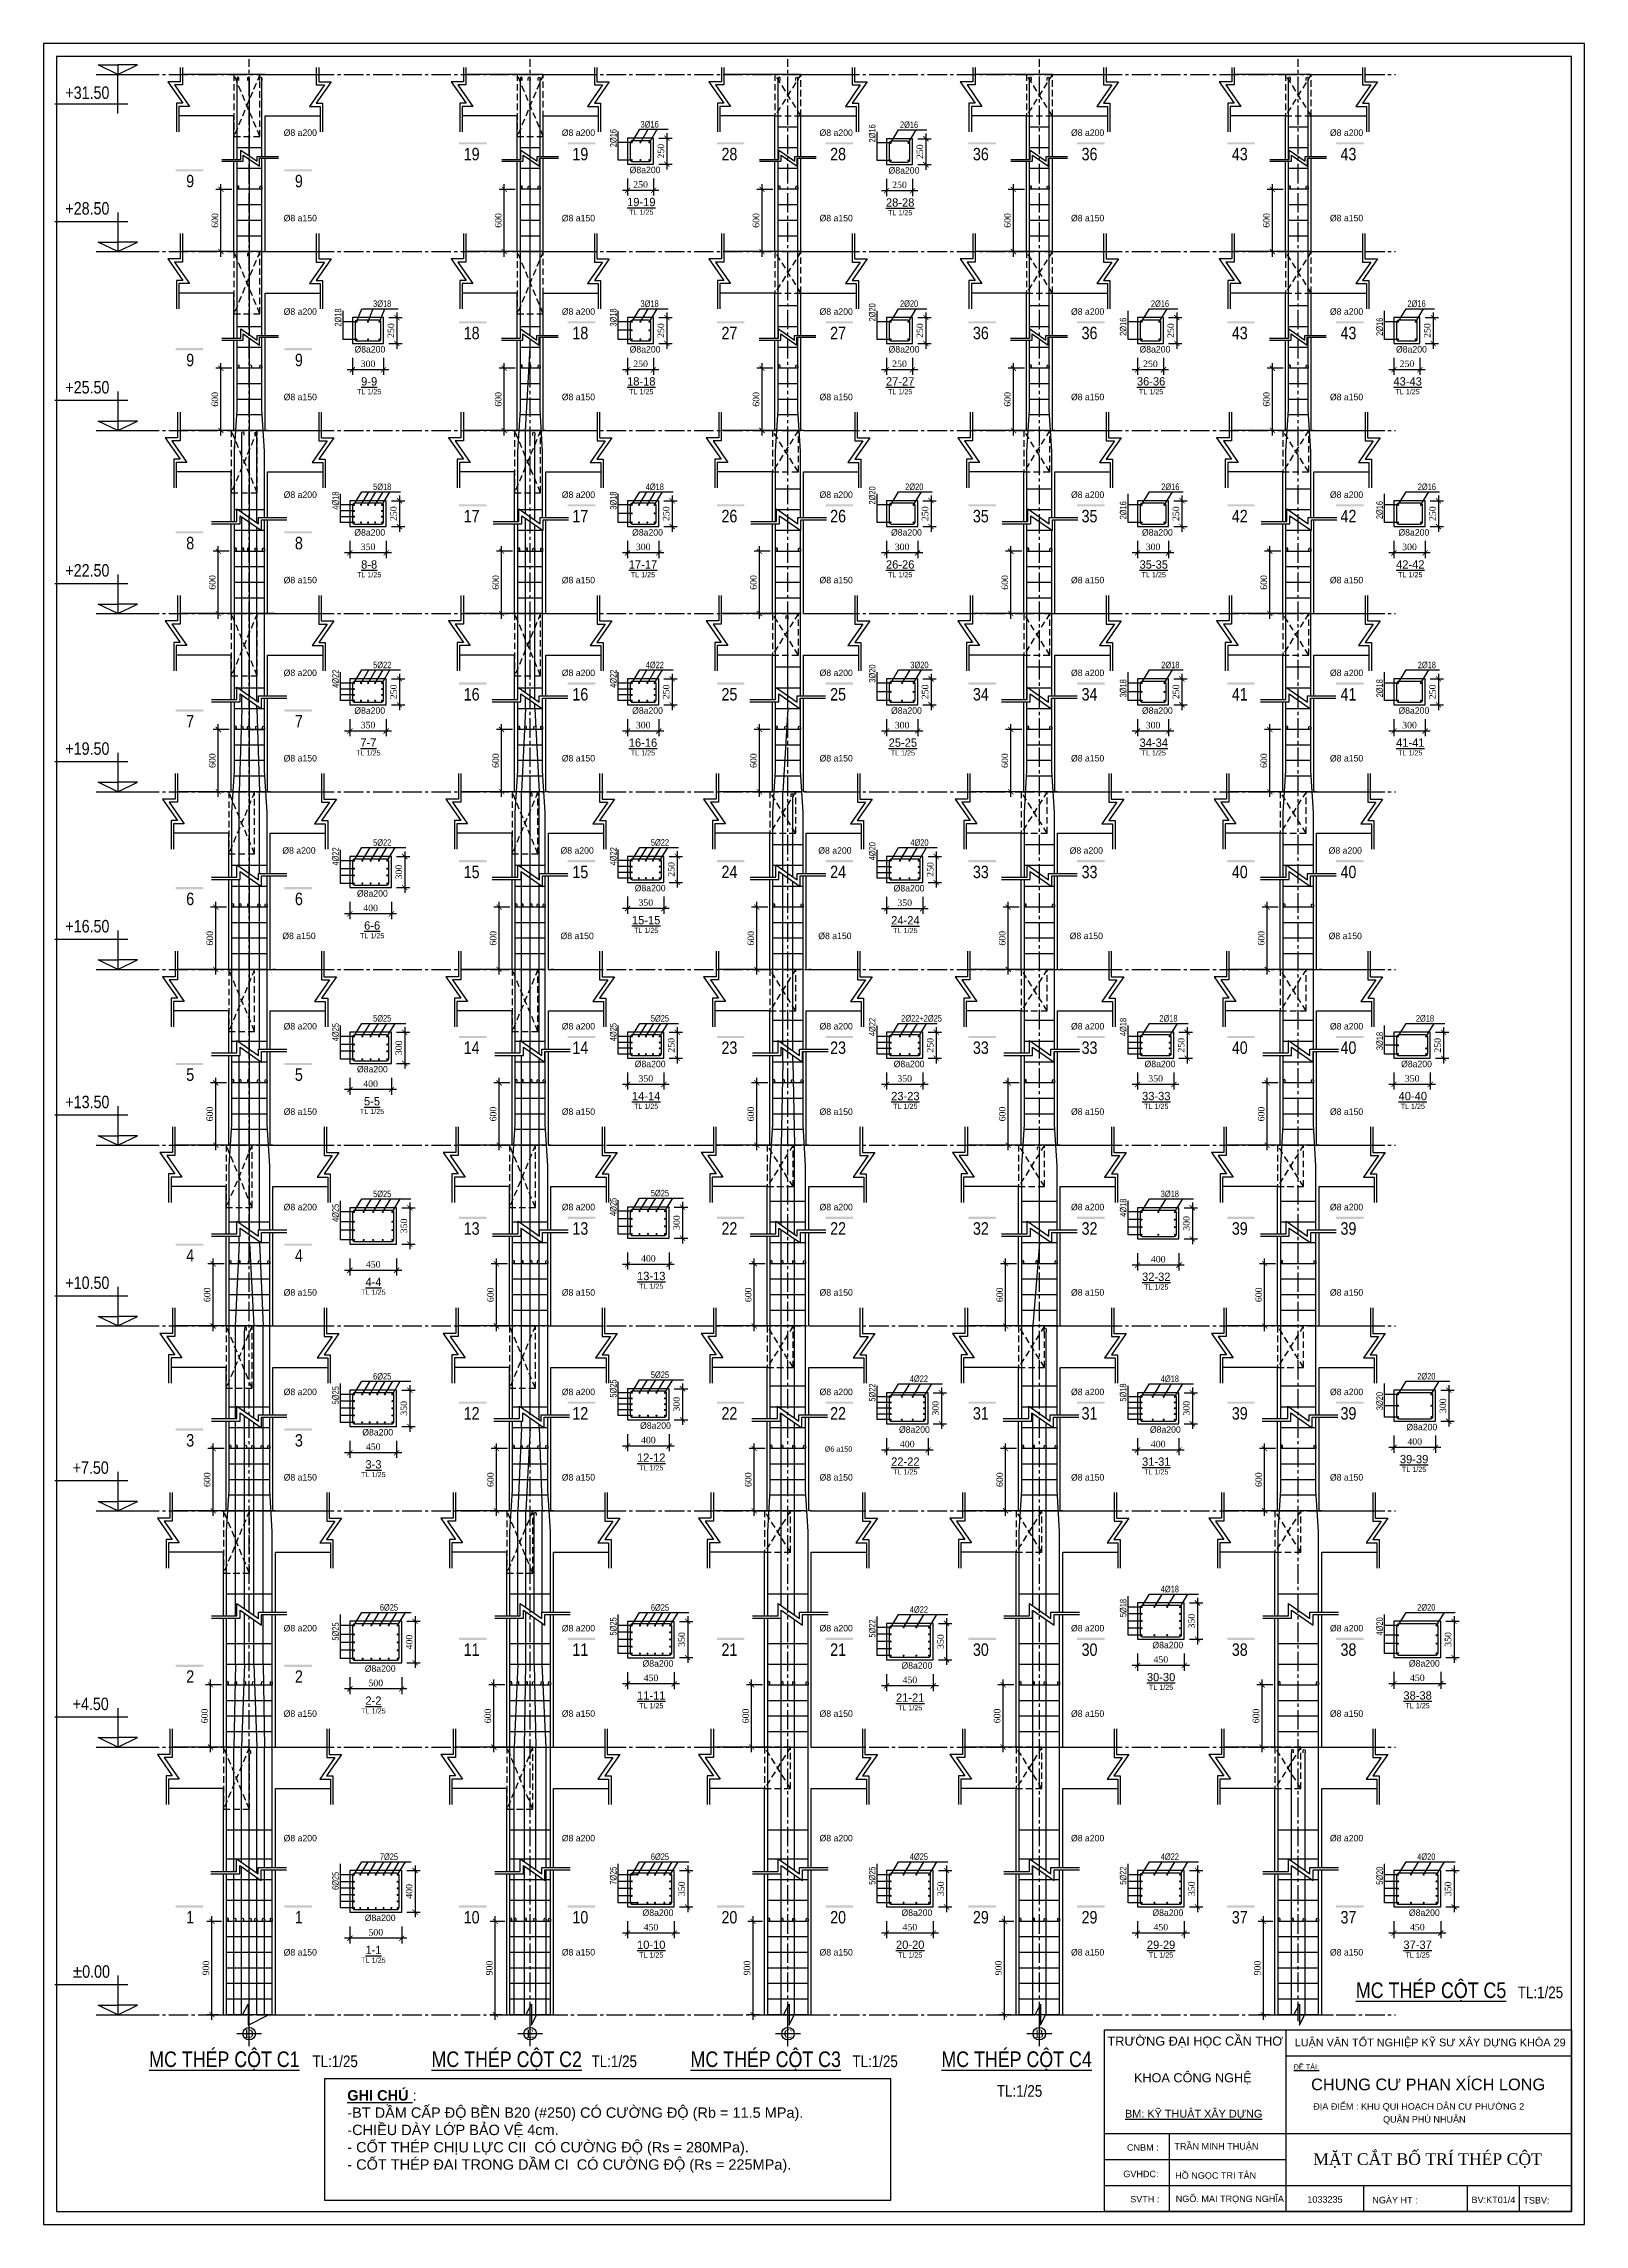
# Model space of a CAD drawing. Extents: x 394 to 12570, y -4198 to 1567.
# Drawn here: x 4680 to 5274, y -2087 to -1246 of the extents above; entities that cross this region are included whole.
import ezdxf
from ezdxf.enums import TextEntityAlignment as Align

# ---------------------------------------------------------------- set-up
doc = ezdxf.new("R2010")
doc.units = 0
doc.header["$MEASUREMENT"] = 0
doc.linetypes.add('CENTER2', pattern=[1.125, 0.75, -0.125, 0.125, -0.125])
doc.linetypes.add('HIDDEN', pattern=[0.375, 0.25, -0.125])
doc.layers.get('0').update_dxf_attribs({"linetype": 'CONTINUOUS'})
doc.layers.get('DEFPOINTS').update_dxf_attribs({"linetype": 'CONTINUOUS'})
for name, color, linetype in [('cot', 8, 'CONTINUOUS'), ('DAI', 3, 'CONTINUOUS'), ('DIM', 1, 'CONTINUOUS'), ('DUT', 9, 'CENTER2'), ('MOTAAR', 1, 'CONTINUOUS'), ('TEXT', 7, 'CONTINUOUS'), ('THEP', 6, 'CONTINUOUS'), ('TUONG', 7, 'CONTINUOUS')]:
    doc.layers.add(name, color=color, linetype=linetype)
doc.styles.add('DIM-NEW', font='')
doc.styles.add('style1', font='')
doc.styles.add('T1', font='romans.shx')
doc.styles.add('T2', font='')
doc.styles.add('VNI-HELVE', font='')
doc.styles.add('VNI-TIMES', font='')
doc.styles.get('DIM-NEW').set_extended_font_data('VNI-Helve-Condense')
doc.styles.get('style1').set_extended_font_data('VNI-Goudy')
doc.styles.get('T2').set_extended_font_data('VNI-Times')
doc.styles.get('VNI-HELVE').set_extended_font_data('VNI-Helve')
doc.styles.get('VNI-TIMES').set_extended_font_data('VNI-Times')
doc.dimstyles.new('TL25', dxfattribs={"dimtxt": 2.5, "dimasz": 2, "dimexe": 2, "dimexo": 2, "dimgap": 1, "dimtad": 1, "dimdec": 0, "dimlfac": 25, "dimzin": 0, "dimdsep": 46, "dimtxsty": 'T2', "dimblk": 'ARCHTICK', "dimcen": 2.5, "dimdle": 2, "dimclrd": 1, "dimclre": 1, "dimclrt": 2, "dimadec": 0, "dimazin": 0, "dimtfac": 1, "dimtdec": 0, "dimtix": 1, "dimtofl": 0, "dimtmove": 0, "dimatfit": 0, "dimldrblk": 'ARCHTICK', "dimfxl": 1, "dimtolj": 1, "dimtzin": 0, "dimlwd": -1, "dimlwe": -1, "dimarcsym": 0})

msp = doc.modelspace()

# ---------------------------------------------------------------- texts
at = {"layer": 'TEXT', "style": 'DIM-NEW'}
for s, height, p in [('+31.50', 4.8, (4688.531, -1266.858)), ('+28.50', 4.8, (4688.531, -1311.491)), ('+25.50', 4.8, (4688.531, -1380.482)), ('+22.50', 4.8, (4688.531, -1451.096)), ('+19.50', 4.8, (4688.531, -1519.804)), ('+16.50', 4.8, (4688.531, -1588.314)), ('+13.50', 4.8, (4688.531, -1656.091)), ('+10.50', 4.8, (4688.531, -1725.817)), ('+7.50', 4.8, (4691.336, -1797.106)), ('+4.50', 4.8, (4691.336, -1888.227)), ('%%p0.00', 4.8, (4691.336, -1991.434)), ('%%UMC THEÙP COÄT C5', 6, (5186.052, -1999.262)), ('TL:1/25', 4.5, (5248.467, -1999.318)), ('%%UMC THEÙP COÄT C1', 6, (4720.843, -2025.863)), ('%%UMC THEÙP COÄT C2', 6, (4829.687, -2025.863)), ('%%UMC THEÙP COÄT C3', 6, (4929.545, -2025.863)), ('%%UMC THEÙP COÄT C4', 6, (5026.249, -2025.863)), ('TL:1/25', 4.5, (4783.788, -2025.919)), ('TL:1/25', 4.5, (4891.404, -2025.919)), ('TL:1/25', 4.5, (4991.959, -2025.919)), ('TL:1/25', 4.5, (5047.649, -2037.34))]:
    msp.add_text(s, height=height, dxfattribs=at).set_placement(p)
for s, p in [('3%%25416', (4910.255, -1277.911)), ('2%%25416', (5010.29, -1278.097)), ('3%%25418', (4807.163, -1347.087)), ('3%%25418', (4910.255, -1347.087)), ('2%%25420', (5010.29, -1347.087)), ('2%%25416', (5107.03, -1347.087)), ('2%%25416', (5205.918, -1347.087)), ('5%%25418', (4807.163, -1417.702)), ('4%%25418', (4912.255, -1417.702)), ('2%%25420', (5012.29, -1417.702)), ('2%%25416', (5111.03, -1417.702)), ('2%%25416', (5209.918, -1417.702)), ('5%%25422', (4807.163, -1486.41)), ('4%%25422', (4912.255, -1486.41)), ('3%%25420', (5014.29, -1486.41)), ('2%%25418', (5111.03, -1486.41)), ('2%%25418', (5209.918, -1486.41)), ('5%%25422', (4807.163, -1554.92)), ('5%%25422', (4914.255, -1554.87)), ('4%%25420', (5014.29, -1554.92)), ('5%%25425', (4807.163, -1622.697)), ('5%%25425', (4914.255, -1622.697)), ('2%%25422+2%%25425', (5010.755, -1622.697)), ('2%%25418', (5110.299, -1622.697)), ('2%%25418', (5209.187, -1622.697)), ('5%%25425', (4807.163, -1690.392)), ('5%%25425', (4914.254, -1690.091)), ('3%%25418', (5110.82, -1690.392)), ('5%%25425', (4914.254, -1760.136)), ('6%%25425', (4807.163, -1760.724)), ('4%%25422', (5014.08, -1761.681)), ('4%%25418', (5110.82, -1761.681)), ('2%%25420', (5209.708, -1760.724)), ('4%%25418', (5110.82, -1842.783)), ('6%%25425', (4809.78, -1849.845)), ('6%%25425', (4914.254, -1849.873)), ('4%%25422', (5014.08, -1850.679)), ('2%%25420', (5209.708, -1849.845)), ('7%%25425', (4809.78, -1945.99)), ('6%%25425', (4914.254, -1945.99)), ('4%%25425', (5014.08, -1945.99)), ('4%%25422', (5110.82, -1945.99)), ('4%%25420', (5209.708, -1945.99))]:
    e = msp.add_text(s, height=2.5, dxfattribs=at)
    e.set_placement(p)
    e.dxf.unprotected_set("ltscale", 0)
for s, p in [('2%%25416', (5000.826, -1283.687)), ('2%%25416', (4901.001, -1285.501)), ('2%%25418', (4794.909, -1354.678)), ('3%%25418', (4901.001, -1354.678)), ('2%%25420', (5000.826, -1352.678)), ('2%%25416', (5097.566, -1358.268)), ('2%%25416', (5196.454, -1358.268)), ('4%%25418', (4793.909, -1425.293)), ('3%%25418', (4901.001, -1425.293)), ('2%%25420', (5000.826, -1423.293)), ('2%%25416', (5097.566, -1429.031)), ('2%%25416', (5196.454, -1428.954)), ('4%%25422', (4793.909, -1494)), ('4%%25422', (4901.001, -1494)), ('3%%25420', (5000.826, -1492)), ('3%%25418', (5097.566, -1497.662)), ('2%%25418', (5196.454, -1497.662)), ('4%%25422', (4793.909, -1562.51)), ('4%%25422', (4901.001, -1562.461)), ('4%%25420', (5000.826, -1560.51)), ('4%%25422', (5000.826, -1628.287)), ('4%%25418', (5097.566, -1628.287)), ('4%%25425', (4793.909, -1630.287)), ('4%%25425', (4901.001, -1630.287)), ('3%%25418', (5196.454, -1633.708)), ('4%%25425', (4793.909, -1699.983)), ('4%%25425', (4901, -1697.681)), ('4%%25418', (5097.566, -1697.983)), ('5%%25425', (4793.909, -1770.314)), ('5%%25425', (4901, -1767.727)), ('5%%25422', (5000.826, -1769.271)), ('5%%25418', (5097.566, -1769.271)), ('3%%25420', (5196.454, -1772.561)), ('5%%25418', (5097.566, -1852.374)), ('5%%25425', (4793.909, -1861.435)), ('5%%25425', (4901, -1859.463)), ('5%%25422', (5000.826, -1860.27)), ('4%%25420', (5196.454, -1859.435)), ('6%%25425', (4793.909, -1957.58)), ('7%%25425', (4901, -1955.58)), ('5%%25425', (5000.826, -1955.58)), ('5%%25422', (5097.566, -1955.58)), ('5%%25420', (5196.454, -1955.58))]:
    e = msp.add_text(s, height=2.5, rotation=90, dxfattribs=at)
    e.set_placement(p)
    e.dxf.unprotected_set("ltscale", 0)
at = {"layer": 'TEXT', "ltscale": 10}
for s, height, style, p in [('%%2548 a200', 2.5, 'style1', (4772.679, -1281.147)), ('19', 4.8, 'DIM-NEW', (4842.098, -1290.564)), ('%%2548 a200', 2.5, 'style1', (4879.911, -1281.147)), ('19', 4.8, 'DIM-NEW', (4883.997, -1290.564)), ('28', 4.8, 'DIM-NEW', (4941.473, -1290.564)), ('%%2548 a200', 2.5, 'style1', (4979.286, -1281.147)), ('28', 4.8, 'DIM-NEW', (4983.372, -1290.564)), ('36', 4.8, 'DIM-NEW', (5038.407, -1290.564)), ('%%2548 a200', 2.5, 'style1', (5076.221, -1281.147)), ('36', 4.8, 'DIM-NEW', (5080.306, -1290.564)), ('43', 4.8, 'DIM-NEW', (5138.234, -1290.564)), ('%%2548 a200', 2.5, 'style1', (5176.048, -1281.147)), ('43', 4.8, 'DIM-NEW', (5180.133, -1290.564)), ('%%2548a200', 2.5, 'style1', (4906.065, -1295.513)), ('%%2548a200', 2.5, 'style1', (5005.89, -1295.699)), ('9', 4.8, 'DIM-NEW', (4735.119, -1300.961)), ('9', 4.8, 'DIM-NEW', (4777.018, -1300.961)), ('%%2548 a150', 2.5, 'style1', (4772.679, -1314.085)), ('%%2548 a150', 2.5, 'style1', (4879.911, -1314.085)), ('%%2548 a150', 2.5, 'style1', (4979.286, -1314.085)), ('%%2548 a150', 2.5, 'style1', (5076.221, -1314.085)), ('%%2548 a150', 2.5, 'style1', (5176.048, -1314.085)), ('%%2548 a200', 2.5, 'style1', (4772.679, -1350.137)), ('%%2548 a200', 2.5, 'style1', (4879.911, -1350.137)), ('%%2548 a200', 2.5, 'style1', (4979.286, -1350.137)), ('%%2548 a200', 2.5, 'style1', (5076.221, -1350.137)), ('%%2548 a200', 2.5, 'style1', (5176.048, -1350.137)), ('%%2548a200', 2.5, 'style1', (4799.973, -1364.69)), ('18', 4.8, 'DIM-NEW', (4842.098, -1359.554)), ('18', 4.8, 'DIM-NEW', (4883.997, -1359.554)), ('%%2548a200', 2.5, 'style1', (4906.065, -1364.69)), ('27', 4.8, 'DIM-NEW', (4941.473, -1359.554)), ('27', 4.8, 'DIM-NEW', (4983.372, -1359.554)), ('%%2548a200', 2.5, 'style1', (5005.89, -1364.69)), ('36', 4.8, 'DIM-NEW', (5038.407, -1359.554)), ('36', 4.8, 'DIM-NEW', (5080.306, -1359.554)), ('%%2548a200', 2.5, 'style1', (5102.63, -1364.69)), ('43', 4.8, 'DIM-NEW', (5138.234, -1359.554)), ('43', 4.8, 'DIM-NEW', (5180.133, -1359.554)), ('%%2548a200', 2.5, 'style1', (5201.518, -1364.69)), ('9', 4.8, 'DIM-NEW', (4735.119, -1369.951)), ('9', 4.8, 'DIM-NEW', (4777.018, -1369.951)), ('%%2548 a150', 2.5, 'style1', (4772.679, -1383.076)), ('%%2548 a150', 2.5, 'style1', (4879.911, -1383.076)), ('%%2548 a150', 2.5, 'style1', (4979.286, -1383.076)), ('%%2548 a150', 2.5, 'style1', (5076.221, -1383.076)), ('%%2548 a150', 2.5, 'style1', (5176.048, -1383.076)), ('%%2548 a200', 2.5, 'style1', (4772.679, -1420.752)), ('%%2548 a200', 2.5, 'style1', (4879.911, -1420.752)), ('%%2548 a200', 2.5, 'style1', (4979.286, -1420.752)), ('%%2548 a200', 2.5, 'style1', (5076.221, -1420.752)), ('%%2548 a200', 2.5, 'style1', (5176.048, -1420.752)), ('17', 4.8, 'DIM-NEW', (4842.098, -1430.169)), ('17', 4.8, 'DIM-NEW', (4883.997, -1430.169)), ('26', 4.8, 'DIM-NEW', (4941.473, -1430.169)), ('26', 4.8, 'DIM-NEW', (4983.372, -1430.169)), ('35', 4.8, 'DIM-NEW', (5038.407, -1430.169)), ('35', 4.8, 'DIM-NEW', (5080.306, -1430.169)), ('42', 4.8, 'DIM-NEW', (5138.234, -1430.169)), ('42', 4.8, 'DIM-NEW', (5180.133, -1430.169)), ('8', 4.8, 'DIM-NEW', (4735.119, -1440.566)), ('8', 4.8, 'DIM-NEW', (4777.018, -1440.566)), ('%%2548a200', 2.5, 'style1', (4799.916, -1435.304)), ('%%2548a200', 2.5, 'style1', (4907.008, -1435.304)), ('%%2548a200', 2.5, 'style1', (5006.833, -1435.304)), ('%%2548a200', 2.5, 'style1', (5103.573, -1435.304)), ('%%2548a200', 2.5, 'style1', (5202.461, -1435.304)), ('%%2548 a150', 2.5, 'style1', (4772.679, -1453.69)), ('%%2548 a150', 2.5, 'style1', (4879.911, -1453.69)), ('%%2548 a150', 2.5, 'style1', (4979.286, -1453.69)), ('%%2548 a150', 2.5, 'style1', (5076.221, -1453.69)), ('%%2548 a150', 2.5, 'style1', (5176.048, -1453.69)), ('%%2548 a200', 2.5, 'style1', (4772.679, -1489.46)), ('%%2548 a200', 2.5, 'style1', (4879.911, -1489.46)), ('%%2548 a200', 2.5, 'style1', (4979.286, -1489.46)), ('%%2548 a200', 2.5, 'style1', (5076.221, -1489.46)), ('%%2548 a200', 2.5, 'style1', (5176.048, -1489.46)), ('16', 4.8, 'DIM-NEW', (4842.098, -1498.877)), ('16', 4.8, 'DIM-NEW', (4883.997, -1498.877)), ('25', 4.8, 'DIM-NEW', (4941.473, -1498.877)), ('25', 4.8, 'DIM-NEW', (4983.372, -1498.877)), ('34', 4.8, 'DIM-NEW', (5038.407, -1498.877)), ('34', 4.8, 'DIM-NEW', (5080.306, -1498.877)), ('41', 4.8, 'DIM-NEW', (5138.234, -1498.877)), ('41', 4.8, 'DIM-NEW', (5180.133, -1498.877)), ('7', 4.8, 'DIM-NEW', (4735.119, -1509.273)), ('7', 4.8, 'DIM-NEW', (4777.018, -1509.273)), ('%%2548a200', 2.5, 'style1', (4799.916, -1504.012)), ('%%2548a200', 2.5, 'style1', (4907.008, -1504.012)), ('%%2548a200', 2.5, 'style1', (5006.833, -1504.012)), ('%%2548a200', 2.5, 'style1', (5103.573, -1504.012)), ('%%2548a200', 2.5, 'style1', (5202.461, -1504.012)), ('%%2548 a150', 2.5, 'style1', (4772.679, -1522.398)), ('%%2548 a150', 2.5, 'style1', (4879.911, -1522.398)), ('%%2548 a150', 2.5, 'style1', (4979.286, -1522.398)), ('%%2548 a150', 2.5, 'style1', (5076.221, -1522.398)), ('%%2548 a150', 2.5, 'style1', (5176.048, -1522.398)), ('%%2548 a200', 2.5, 'style1', (4772.179, -1557.97)), ('%%2548 a200', 2.5, 'style1', (4879.411, -1557.97)), ('%%2548 a200', 2.5, 'style1', (4978.786, -1557.97)), ('%%2548 a200', 2.5, 'style1', (5075.721, -1557.97)), ('%%2548 a200', 2.5, 'style1', (5175.548, -1557.97)), ('15', 4.8, 'DIM-NEW', (4842.098, -1567.387)), ('15', 4.8, 'DIM-NEW', (4883.997, -1567.387)), ('24', 4.8, 'DIM-NEW', (4941.473, -1567.387)), ('24', 4.8, 'DIM-NEW', (4983.372, -1567.387)), ('33', 4.8, 'DIM-NEW', (5038.407, -1567.387)), ('33', 4.8, 'DIM-NEW', (5080.306, -1567.387)), ('40', 4.8, 'DIM-NEW', (5138.234, -1567.387)), ('40', 4.8, 'DIM-NEW', (5180.133, -1567.387)), ('%%2548a200', 2.5, 'style1', (4800.93, -1574.522)), ('%%2548a200', 2.5, 'style1', (4908.023, -1572.473)), ('%%2548a200', 2.5, 'style1', (5007.847, -1572.522)), ('6', 4.8, 'DIM-NEW', (4735.119, -1577.783)), ('6', 4.8, 'DIM-NEW', (4777.018, -1577.783)), ('%%2548 a150', 2.5, 'style1', (4772.179, -1590.908)), ('%%2548 a150', 2.5, 'style1', (4879.411, -1590.908)), ('%%2548 a150', 2.5, 'style1', (4978.786, -1590.908)), ('%%2548 a150', 2.5, 'style1', (5075.721, -1590.908)), ('%%2548 a150', 2.5, 'style1', (5175.548, -1590.908)), ('%%2548 a200', 2.5, 'style1', (4772.679, -1625.747)), ('14', 4.8, 'DIM-NEW', (4842.098, -1635.163)), ('%%2548 a200', 2.5, 'style1', (4879.911, -1625.747)), ('14', 4.8, 'DIM-NEW', (4883.997, -1635.163)), ('23', 4.8, 'DIM-NEW', (4941.473, -1635.163)), ('%%2548 a200', 2.5, 'style1', (4979.286, -1625.747)), ('23', 4.8, 'DIM-NEW', (4983.372, -1635.163)), ('33', 4.8, 'DIM-NEW', (5038.407, -1635.163)), ('%%2548 a200', 2.5, 'style1', (5076.221, -1625.747)), ('33', 4.8, 'DIM-NEW', (5080.306, -1635.163)), ('40', 4.8, 'DIM-NEW', (5138.234, -1635.163)), ('%%2548 a200', 2.5, 'style1', (5176.048, -1625.747)), ('40', 4.8, 'DIM-NEW', (5180.133, -1635.163)), ('%%2548a200', 2.5, 'style1', (4800.93, -1642.299)), ('%%2548a200', 2.5, 'style1', (4908.023, -1640.299)), ('%%2548a200', 2.5, 'style1', (5007.847, -1640.299)), ('%%2548a200', 2.5, 'style1', (5104.587, -1640.299)), ('%%2548a200', 2.5, 'style1', (5203.475, -1640.299)), ('5', 4.8, 'DIM-NEW', (4735.119, -1645.56)), ('5', 4.8, 'DIM-NEW', (4777.018, -1645.56)), ('%%2548 a150', 2.5, 'style1', (4772.679, -1658.685)), ('%%2548 a150', 2.5, 'style1', (4879.911, -1658.685)), ('%%2548 a150', 2.5, 'style1', (4979.286, -1658.685)), ('%%2548 a150', 2.5, 'style1', (5076.221, -1658.685)), ('%%2548 a150', 2.5, 'style1', (5176.048, -1658.685)), ('%%2548 a200', 2.5, 'style1', (4772.679, -1695.473)), ('%%2548 a200', 2.5, 'style1', (4879.911, -1695.473)), ('%%2548 a200', 2.5, 'style1', (4979.286, -1695.473)), ('%%2548 a200', 2.5, 'style1', (5076.221, -1695.473)), ('%%2548 a200', 2.5, 'style1', (5176.048, -1695.473)), ('13', 4.8, 'DIM-NEW', (4842.098, -1704.89)), ('13', 4.8, 'DIM-NEW', (4883.997, -1704.89)), ('22', 4.8, 'DIM-NEW', (4941.473, -1704.89)), ('22', 4.8, 'DIM-NEW', (4983.372, -1704.89)), ('32', 4.8, 'DIM-NEW', (5038.407, -1704.89)), ('32', 4.8, 'DIM-NEW', (5080.306, -1704.89)), ('39', 4.8, 'DIM-NEW', (5138.234, -1704.89)), ('39', 4.8, 'DIM-NEW', (5180.133, -1704.89)), ('4', 4.8, 'DIM-NEW', (4735.119, -1715.287)), ('4', 4.8, 'DIM-NEW', (4777.018, -1715.287)), ('%%2548 a150', 2.5, 'style1', (4772.679, -1728.411)), ('%%2548 a150', 2.5, 'style1', (4879.911, -1728.411)), ('%%2548 a150', 2.5, 'style1', (4979.286, -1728.411)), ('%%2548 a150', 2.5, 'style1', (5076.221, -1728.411)), ('%%2548 a150', 2.5, 'style1', (5176.048, -1728.411)), ('%%2548 a200', 2.5, 'style1', (4772.679, -1766.761)), ('%%2548 a200', 2.5, 'style1', (4879.911, -1766.761)), ('%%2548 a200', 2.5, 'style1', (4979.286, -1766.761)), ('%%2548 a200', 2.5, 'style1', (5076.221, -1766.761)), ('%%2548 a200', 2.5, 'style1', (5176.048, -1766.761)), ('12', 4.8, 'DIM-NEW', (4842.098, -1776.178)), ('12', 4.8, 'DIM-NEW', (4883.997, -1776.178)), ('22', 4.8, 'DIM-NEW', (4941.473, -1776.178)), ('22', 4.8, 'DIM-NEW', (4983.372, -1776.178)), ('31', 4.8, 'DIM-NEW', (5038.407, -1776.178)), ('31', 4.8, 'DIM-NEW', (5080.306, -1776.178)), ('39', 4.8, 'DIM-NEW', (5138.234, -1776.178)), ('39', 4.8, 'DIM-NEW', (5180.133, -1776.178)), ('3', 4.8, 'DIM-NEW', (4735.119, -1786.575)), ('3', 4.8, 'DIM-NEW', (4777.018, -1786.575)), ('%%2548a200', 2.5, 'style1', (4802.987, -1782.326)), ('%%2548a200', 2.5, 'style1', (4910.078, -1779.739)), ('%%2548a200', 2.5, 'style1', (5009.904, -1781.283)), ('%%2548a200', 2.5, 'style1', (5106.644, -1781.283)), ('%%2548a200', 2.5, 'style1', (5205.532, -1780.326)), ('%%2546 a150', 2, 'style1', (4981.286, -1788.54)), ('%%2548 a150', 2.5, 'style1', (4772.679, -1799.7)), ('%%2548 a150', 2.5, 'style1', (4879.911, -1799.7)), ('%%2548 a150', 2.5, 'style1', (4979.286, -1799.7)), ('%%2548 a150', 2.5, 'style1', (5076.221, -1799.7)), ('%%2548 a150', 2.5, 'style1', (5176.048, -1799.7)), ('%%2548 a200', 2.5, 'style1', (4772.679, -1857.882)), ('%%2548 a200', 2.5, 'style1', (4879.911, -1857.882)), ('%%2548 a200', 2.5, 'style1', (4979.286, -1857.882)), ('%%2548 a200', 2.5, 'style1', (5076.221, -1857.882)), ('%%2548 a200', 2.5, 'style1', (5176.048, -1857.882)), ('11', 4.8, 'DIM-NEW', (4842.098, -1867.299)), ('11', 4.8, 'DIM-NEW', (4883.997, -1867.299)), ('21', 4.8, 'DIM-NEW', (4941.473, -1867.299)), ('21', 4.8, 'DIM-NEW', (4983.372, -1867.299)), ('30', 4.8, 'DIM-NEW', (5038.407, -1867.299)), ('30', 4.8, 'DIM-NEW', (5080.306, -1867.299)), ('%%2548a200', 2.5, 'style1', (5107.604, -1864.385)), ('38', 4.8, 'DIM-NEW', (5138.234, -1867.299)), ('38', 4.8, 'DIM-NEW', (5180.133, -1867.299)), ('2', 4.8, 'DIM-NEW', (4735.119, -1877.696)), ('2', 4.8, 'DIM-NEW', (4777.018, -1877.696)), ('%%2548a200', 2.5, 'style1', (4803.947, -1873.447)), ('%%2548a200', 2.5, 'style1', (4911.038, -1871.475)), ('%%2548a200', 2.5, 'style1', (5010.864, -1872.282)), ('%%2548a200', 2.5, 'style1', (5206.492, -1871.447)), ('%%2548 a150', 2.5, 'style1', (4772.679, -1890.821)), ('%%2548 a150', 2.5, 'style1', (4879.911, -1890.821)), ('%%2548 a150', 2.5, 'style1', (4979.286, -1890.821)), ('%%2548 a150', 2.5, 'style1', (5076.221, -1890.821)), ('%%2548 a150', 2.5, 'style1', (5176.048, -1890.821)), ('%%2548 a200', 2.5, 'style1', (4772.679, -1938.847)), ('%%2548 a200', 2.5, 'style1', (4879.911, -1938.847)), ('%%2548 a200', 2.5, 'style1', (4979.286, -1938.847)), ('%%2548 a200', 2.5, 'style1', (5076.221, -1938.847)), ('%%2548 a200', 2.5, 'style1', (5176.048, -1938.847)), ('1', 4.8, 'DIM-NEW', (4735.119, -1970.506)), ('1', 4.8, 'DIM-NEW', (4777.018, -1970.506)), ('%%2548a200', 2.5, 'style1', (4803.947, -1969.592)), ('10', 4.8, 'DIM-NEW', (4842.098, -1970.506)), ('10', 4.8, 'DIM-NEW', (4883.997, -1970.506)), ('%%2548a200', 2.5, 'style1', (4911.038, -1967.592)), ('20', 4.8, 'DIM-NEW', (4941.473, -1970.506)), ('20', 4.8, 'DIM-NEW', (4983.372, -1970.506)), ('%%2548a200', 2.5, 'style1', (5010.864, -1967.592)), ('29', 4.8, 'DIM-NEW', (5038.407, -1970.506)), ('29', 4.8, 'DIM-NEW', (5080.306, -1970.506)), ('%%2548a200', 2.5, 'style1', (5107.604, -1967.592)), ('37', 4.8, 'DIM-NEW', (5138.234, -1970.506)), ('37', 4.8, 'DIM-NEW', (5180.133, -1970.506)), ('%%2548a200', 2.5, 'style1', (5206.492, -1967.592)), ('%%2548 a150', 2.5, 'style1', (4772.679, -1982.868)), ('%%2548 a150', 2.5, 'style1', (4879.911, -1982.868)), ('%%2548 a150', 2.5, 'style1', (4979.286, -1982.868)), ('%%2548 a150', 2.5, 'style1', (5076.221, -1982.868)), ('%%2548 a150', 2.5, 'style1', (5176.048, -1982.868))]:
    msp.add_text(s, height=height, dxfattribs=dict(at, style=style)).set_placement(p)
at = {"layer": 'TEXT', "char_height": 3.2, "attachment_point": 5, "line_spacing_factor": 0.85, "style": 'T1'}
for s, insert, width in [('{\\fVNI-Aptima|b0|i0|c0|p2;\\L19-19\\P\\H0.625x;\\lTL 1/25}', (4910.56, -1308.311), 14.42667), ('{\\fVNI-Aptima|b0|i0|c0|p2;\\L28-28\\P\\H0.625x;\\lTL 1/25}', (5010.368, -1308.497), 14.69333), ('{\\fVNI-Aptima|b0|i0|c0|p2;\\L9-9\\P\\H0.625x;\\lTL 1/25}', (4805.644, -1377.488), 16.42667), ('{\\fVNI-Aptima|b0|i0|c0|p2;\\L18-18\\P\\H0.625x;\\lTL 1/25}', (4910.56, -1377.488), 14.42667), ('{\\fVNI-Aptima|b0|i0|c0|p2;\\L27-27\\P\\H0.625x;\\lTL 1/25}', (5010.368, -1377.488), 14.69333), ('{\\fVNI-Aptima|b0|i0|c0|p2;\\L36-36\\P\\H0.625x;\\lTL 1/25}', (5107.107, -1377.488), 14.69333), ('{\\fVNI-Aptima|b0|i0|c0|p2;\\L43-43\\P\\H0.625x;\\lTL 1/25}', (5205.995, -1377.488), 14.69333), ('{\\fVNI-Aptima|b0|i0|c0|p2;\\L8-8\\P\\H0.625x;\\lTL 1/25}', (4805.644, -1448.102), 16.42667), ('{\\fVNI-Aptima|b0|i0|c0|p2;\\L17-17\\P\\H0.625x;\\lTL 1/25}', (4911.196, -1448.102), 14.42667), ('{\\fVNI-Aptima|b0|i0|c0|p2;\\L26-26\\P\\H0.625x;\\lTL 1/25}', (5010.368, -1448.102), 16.69333), ('{\\fVNI-Aptima|b0|i0|c0|p2;\\L35-35\\P\\H0.625x;\\lTL 1/25}', (5108.136, -1448.102), 14.69333), ('{\\fVNI-Aptima|b0|i0|c0|p2;\\L42-42\\P\\H0.625x;\\lTL 1/25}', (5207.024, -1448.102), 14.69333), ('{\\fVNI-Aptima|b0|i0|c0|p2;\\L7-7\\P\\H0.625x;\\lTL 1/25}', (4805.341, -1516.81), 16.42667), ('{\\fVNI-Aptima|b0|i0|c0|p2;\\L16-16\\P\\H0.625x;\\lTL 1/25}', (4911.196, -1516.81), 14.42667), ('{\\fVNI-Aptima|b0|i0|c0|p2;\\L25-25\\P\\H0.625x;\\lTL 1/25}', (5011.396, -1516.81), 14.69333), ('{\\fVNI-Aptima|b0|i0|c0|p2;\\L34-34\\P\\H0.625x;\\lTL 1/25}', (5108.136, -1516.81), 14.69333), ('{\\fVNI-Aptima|b0|i0|c0|p2;\\L41-41\\P\\H0.625x;\\lTL 1/25}', (5207.024, -1516.81), 14.69333), ('{\\fVNI-Aptima|b0|i0|c0|p2;\\L6-6\\P\\H0.625x;\\lTL 1/25}', (4806.796, -1587.32), 16.42667), ('{\\fVNI-Aptima|b0|i0|c0|p2;\\L15-15\\P\\H0.625x;\\lTL 1/25}', (4912.433, -1585.271), 16.42667), ('{\\fVNI-Aptima|b0|i0|c0|p2;\\L24-24\\P\\H0.625x;\\lTL 1/25}', (5012.368, -1585.32), 16.69333), ('{\\fVNI-Aptima|b0|i0|c0|p2;\\L5-5\\P\\H0.625x;\\lTL 1/25}', (4806.747, -1655.097), 16.42667), ('{\\fVNI-Aptima|b0|i0|c0|p2;\\L14-14\\P\\H0.625x;\\lTL 1/25}', (4912.433, -1653.097), 17.94246), ('{\\fVNI-Aptima|b0|i0|c0|p2;\\L23-23\\P\\H0.625x;\\lTL 1/25}', (5012.368, -1653.097), 16.69333), ('{\\fVNI-Aptima|b0|i0|c0|p2;\\L33-33\\P\\H0.625x;\\lTL 1/25}', (5109.107, -1653.097), 16.69333), ('{\\fVNI-Aptima|b0|i0|c0|p2;\\L40-40\\P\\H0.625x;\\lTL 1/25}', (5207.995, -1653.097), 16.69333), ('{\\fVNI-Aptima|b0|i0|c0|p2;\\L4-4\\P\\H0.625x;\\lTL 1/25}', (4807.301, -1724.792), 16.42667), ('{\\fVNI-Aptima|b0|i0|c0|p2;\\L13-13\\P\\H0.625x;\\lTL 1/25}', (4914.392, -1722.491), 14.42667), ('{\\fVNI-Aptima|b0|i0|c0|p2;\\L32-32\\P\\H0.625x;\\lTL 1/25}', (5109.107, -1722.792), 18.69333), ('{\\fVNI-Aptima|b0|i0|c0|p2;\\L12-12\\P\\H0.625x;\\lTL 1/25}', (4914.392, -1792.536), 14.42667), ('{\\fVNI-Aptima|b0|i0|c0|p2;\\L22-22\\P\\H0.625x;\\lTL 1/25}', (5012.368, -1794.081), 18.69333), ('{\\fVNI-Aptima|b0|i0|c0|p2;\\L31-31\\P\\H0.625x;\\lTL 1/25}', (5109.107, -1794.081), 18.69333), ('{\\fVNI-Aptima|b0|i0|c0|p2;\\L39-39\\P\\H0.625x;\\lTL 1/25}', (5208.496, -1793.124), 14.42667), ('{\\fVNI-Aptima|b0|i0|c0|p2;\\L3-3\\P\\H0.625x;\\lTL 1/25}', (4807.301, -1795.124), 16.42667), ('{\\fVNI-Aptima|b0|i0|c0|p2;\\L30-30\\P\\H0.625x;\\lTL 1/25}', (5110.958, -1877.183), 20.69333), ('{\\fVNI-Aptima|b0|i0|c0|p2;\\L2-2\\P\\H0.625x;\\lTL 1/25}', (4807.301, -1886.245), 16.42667), ('{\\fVNI-Aptima|b0|i0|c0|p2;\\L11-11\\P\\H0.625x;\\lTL 1/25}', (4914.392, -1884.273), 16.42667), ('{\\fVNI-Aptima|b0|i0|c0|p2;\\L21-21\\P\\H0.625x;\\lTL 1/25}', (5014.218, -1885.079), 20.69333), ('{\\fVNI-Aptima|b0|i0|c0|p2;\\L38-38\\P\\H0.625x;\\lTL 1/25}', (5209.846, -1884.245), 16.42667), ('{\\fVNI-Aptima|b0|i0|c0|p2;\\L1-1\\P\\H0.625x;\\lTL 1/25}', (4807.301, -1982.39), 16.42667), ('{\\fVNI-Aptima|b0|i0|c0|p2;\\L10-10\\P\\H0.625x;\\lTL 1/25}', (4914.392, -1980.39), 20.69333), ('{\\fVNI-Aptima|b0|i0|c0|p2;\\L20-20\\P\\H0.625x;\\lTL 1/25}', (5014.218, -1980.39), 20.69333), ('{\\fVNI-Aptima|b0|i0|c0|p2;\\L29-29\\P\\H0.625x;\\lTL 1/25}', (5110.958, -1980.39), 20.69333), ('{\\fVNI-Aptima|b0|i0|c0|p2;\\L37-37\\P\\H0.625x;\\lTL 1/25}', (5209.846, -1980.39), 20.69333)]:
    msp.add_mtext(s, dxfattribs=dict(at, insert=insert, width=width))
at = {"layer": 'TEXT', "color": 7, "style": 'VNI-TIMES'}
for s, insert, char_height, width, attachment_point in [('{\\fVNI-Helve|b0|i0|c0|p2;TRÖÔØNG ÑAÏI HOÏC CAÀN THÔ\\H1.333x;}', (5124.149, -2014.111), 3.5, 69.6475, 2), ('{\\fVNI-Helve|b0|i0|c0|p2;LUAÄN VAÊN TOÁT NGHIEÄP KYÕ SÖ XAÂY DÖÏNG KHOÙA 29}', (5214.687, -2016.729), 3, 114.35126, 5), ('{\\fVNI-Helve|b0|i0|c0|p2;KHOA COÂNG NGHEÄ}', (5123.18, -2028.256), 3.5, 69.6475, 2), ('\\fVNI-Helve|b0|i0|c0|p2;CNBM :', (5103.915, -2056.925), 2.5, 26.65726, 5), ('{\\fVNI-Helve|b0|i0|c0|p2;TRAÀN MINH THUAÄN}', (5132.278, -2056.721), 2.5, 41.25478, 5), (' \\fVNI-Helve|b0|i0|c0|p2;   GVHDC:', (5101.248, -2067.133), 2.5, 26.65726, 5), ('\\fVNI-Helve|b0|i0|c0|p2;SVTH :', (5104.683, -2076.844), 2.5, 26.65726, 5)]:
    msp.add_mtext(s, dxfattribs=dict(at, insert=insert, char_height=char_height, width=width, attachment_point=attachment_point))
at = {"layer": 'TEXT', "attachment_point": 1}
for s, insert, char_height, width, style in [('\\fVNI-Helve|b0|i0|c0|p2;\\LÑEÀ TAØI:', (5162.069, -2024.816), 2, 12.57188, 'VNI-TIMES'), ('{\\fVNI-Helve|b0|i0|c0|p2;CHUNG CÖ PHAN XÍCH LONG}', (5168.791, -2030.334), 4.5, 104.63729, 'VNI-TIMES'), ('{\\fVNI-Helve|b0|i0|c0|p2;\\LBM: KYÕ THUAÄT XAÂY DÖÏNG}', (5097.043, -2042.373), 3, 57.4, 'VNI-TIMES'), ('ÑÒA ÑIEÅM : KHU QUI HOAÏCH DAÂN CÖ PHÖÔØNG 2', (5169.61, -2039.814), 2.5, 98.2032, 'VNI-HELVE'), ('QUAÄN PHUÙ NHUAÄN', (5196.537, -2044.788), 2.5, 47.51768, 'VNI-HELVE'), ('MAËT CAÉT BOÁ TRÍ THEÙP COÄT', (5169.598, -2059.13), 4.5, 104.63729, 'VNI-TIMES'), ('{\\fVNI-Helve|b0|i0|c0|p2;HOÀ NGOÏC TRI TAÂN}', (5116.387, -2066.446), 2.5, 43.22578, 'VNI-TIMES'), ('\\pt37.5;{\\fVNI-Helve|b0|i0|c0|p2;NGÕ. MAI TROÏNG NGHÓA}', (5116.606, -2075.448), 2.5, 54.20588, 'VNI-TIMES'), ('1033235', (5167.332, -2075.696), 2.5, 26.70423, 'VNI-HELVE'), ('NGAØY HT :', (5192.395, -2075.934), 2.5, 35.0493, 'VNI-HELVE'), ('BV:KT01/4', (5230.636, -2075.859), 2.5, 17.57472, 'VNI-HELVE'), ('TSBV:', (5250.614, -2076.009), 2.5, 17.57472, 'VNI-HELVE')]:
    msp.add_mtext(s, dxfattribs=dict(at, insert=insert, char_height=char_height, width=width, style=style))
at = {"layer": 'TEXT', "color": 7, "linetype": 'Continuous', "ltscale": 50, "insert": (4797.217, -2034.788), "char_height": 4, "width": 365.48335, "attachment_point": 1}
msp.add_mtext('{\\fVNI-Helve|b1|i0|c0|p2;\\LGHI CHUÙ\\fVNI-Helve|b0|i0|c0|p2;\\l :\\P-BT DAÀM CAÁP ÑOÄ BEÀN B20 (#250) COÙ CÖÔØNG ÑOÄ (Rb = 11.5 MPa).\\P-CHIEÀU DAØY LÔÙP BAÛO VEÄ 4cm.\\P- COÁT THEÙP CHÒU LÖÏC CII  COÙ CÖÔØNG ÑOÄ (Rs = 280MPa).\\P- COÁT THEÙP ÑAI TRONG DAÀM CI  COÙ CÖÔØNG ÑOÄ (Rs = 225MPa).}', dxfattribs=at)

# ---------------------------------------------------------------- blocks, each defined once
blk = doc.blocks.new('truc2')
at = {"layer": 'MOTAAR'}
for p, q in [((0, -15), (0, 0)), ((7.5, -7.5), (-7.5, -7.5))]:
    blk.add_line(p, q, dxfattribs=at)
blk.add_lwpolyline([(0, -3.5), (0, -1.8)], dxfattribs=at)
blk.add_circle((0, -7.5), 3.75, dxfattribs=at)
at = {"layer": 'TEXT', "style": 'T2'}
blk.add_attdef('1', text='', height=5, dxfattribs=at).set_placement((0, -7.5), align=Align.MIDDLE_CENTER)
blk = doc.blocks.new('_ARCHTICK')
at = {"color": 0, "linetype": 'ByBlock', "const_width": 0.15}
blk.add_lwpolyline([(-0.5, -0.5), (0.5, 0.5)], dxfattribs=at)
blk = doc.blocks.new('*D239')
at = {"layer": 'cot', "color": 1, "transparency": 16777216}
for p, q in [((5200.74, -1366.74), (5200.74, -1373.33)), ((5210.74, -1366.74), (5210.74, -1373.33)), ((5212.74, -1371.33), (5198.74, -1371.33))]:
    blk.add_line(p, q, dxfattribs=at)
at = {"layer": 'DEFPOINTS', "color": 0, "transparency": 16777216}
for p in [(5200.74, -1364.74), (5210.74, -1364.74), (5200.74, -1371.33)]:
    blk.add_point(p, dxfattribs=at)
at = {"layer": 'cot', "color": 1, "transparency": 16777216, "xscale": 2, "yscale": 2, "zscale": 2, "rotation": 180}
blk.add_blockref('_ARCHTICK', (5200.74, -1371.33), dxfattribs=at)
at = {"layer": 'cot', "color": 1, "transparency": 16777216, "xscale": 2, "yscale": 2, "zscale": 2}
blk.add_blockref('_ARCHTICK', (5210.74, -1371.33), dxfattribs=at)
at = {"layer": 'cot', "color": 2, "lineweight": -2, "transparency": 16777216, "insert": (5205.74, -1369.03), "char_height": 2.5, "attachment_point": 5, "style": 'T2'}
blk.add_mtext('\\A1;250', dxfattribs=at)
blk = doc.blocks.new('*D238')
at = {"layer": 'cot', "color": 1, "transparency": 16777216}
for p, q in [((5212.74, -1351.22), (5217.89, -1351.22)), ((5215.89, -1349.22), (5215.89, -1363.22)), ((5212.74, -1361.22), (5217.89, -1361.22))]:
    blk.add_line(p, q, dxfattribs=at)
at = {"layer": 'DEFPOINTS', "color": 0, "transparency": 16777216}
for p in [(5210.74, -1351.22), (5210.74, -1361.22), (5215.89, -1361.22)]:
    blk.add_point(p, dxfattribs=at)
at = {"layer": 'cot', "color": 1, "transparency": 16777216, "xscale": 2, "yscale": 2, "zscale": 2}
for p, rotation in [((5215.89, -1351.22), 90), ((5215.89, -1361.22), 270)]:
    blk.add_blockref('_ARCHTICK', p, dxfattribs=dict(at, rotation=rotation))
at = {"layer": 'cot', "color": 2, "lineweight": -2, "transparency": 16777216, "insert": (5213.59, -1356.22), "char_height": 2.5, "attachment_point": 5, "rotation": 90, "style": 'T2'}
blk.add_mtext('\\A1;250', dxfattribs=at)
blk = doc.blocks.new('*D237')
at = {"layer": 'cot', "color": 1, "transparency": 16777216}
for p, q in [((5217.89, -1419.83), (5217.89, -1433.83)), ((5214.74, -1421.83), (5219.89, -1421.83)), ((5214.74, -1431.83), (5219.89, -1431.83))]:
    blk.add_line(p, q, dxfattribs=at)
at = {"layer": 'DEFPOINTS', "color": 0, "transparency": 16777216}
for p in [(5212.74, -1421.83), (5212.74, -1431.83), (5217.89, -1431.83)]:
    blk.add_point(p, dxfattribs=at)
at = {"layer": 'cot', "color": 1, "transparency": 16777216, "xscale": 2, "yscale": 2, "zscale": 2}
for p, rotation in [((5217.89, -1421.83), 90), ((5217.89, -1431.83), 270)]:
    blk.add_blockref('_ARCHTICK', p, dxfattribs=dict(at, rotation=rotation))
at = {"layer": 'cot', "color": 2, "lineweight": -2, "transparency": 16777216, "insert": (5215.59, -1426.83), "char_height": 2.5, "attachment_point": 5, "rotation": 90, "style": 'T2'}
blk.add_mtext('\\A1;250', dxfattribs=at)
blk = doc.blocks.new('*D236')
at = {"layer": 'cot', "color": 1, "transparency": 16777216}
for p, q in [((5200.74, -1437.36), (5200.74, -1443.94)), ((5212.74, -1437.36), (5212.74, -1443.94)), ((5214.74, -1441.94), (5198.74, -1441.94))]:
    blk.add_line(p, q, dxfattribs=at)
at = {"layer": 'DEFPOINTS', "color": 0, "transparency": 16777216}
for p in [(5200.74, -1435.36), (5212.74, -1435.36), (5200.74, -1441.94)]:
    blk.add_point(p, dxfattribs=at)
at = {"layer": 'cot', "color": 1, "transparency": 16777216, "xscale": 2, "yscale": 2, "zscale": 2, "rotation": 180}
blk.add_blockref('_ARCHTICK', (5200.74, -1441.94), dxfattribs=at)
at = {"layer": 'cot', "color": 1, "transparency": 16777216, "xscale": 2, "yscale": 2, "zscale": 2}
blk.add_blockref('_ARCHTICK', (5212.74, -1441.94), dxfattribs=at)
at = {"layer": 'cot', "color": 2, "lineweight": -2, "transparency": 16777216, "insert": (5206.74, -1439.66), "char_height": 2.5, "attachment_point": 5, "style": 'T2'}
blk.add_mtext('\\A1;300', dxfattribs=at)
blk = doc.blocks.new('*D235')
at = {"layer": 'cot', "color": 1, "transparency": 16777216}
for p, q in [((5214.74, -1510.65), (5198.74, -1510.65)), ((5200.74, -1506.06), (5200.74, -1512.65)), ((5212.74, -1506.06), (5212.74, -1512.65))]:
    blk.add_line(p, q, dxfattribs=at)
at = {"layer": 'DEFPOINTS', "color": 0, "transparency": 16777216}
for p in [(5200.74, -1504.06), (5212.74, -1504.06), (5200.74, -1510.65)]:
    blk.add_point(p, dxfattribs=at)
at = {"layer": 'cot', "color": 1, "transparency": 16777216, "xscale": 2, "yscale": 2, "zscale": 2, "rotation": 180}
blk.add_blockref('_ARCHTICK', (5200.74, -1510.65), dxfattribs=at)
at = {"layer": 'cot', "color": 1, "transparency": 16777216, "xscale": 2, "yscale": 2, "zscale": 2}
blk.add_blockref('_ARCHTICK', (5212.74, -1510.65), dxfattribs=at)
at = {"layer": 'cot', "color": 2, "lineweight": -2, "transparency": 16777216, "insert": (5206.74, -1508.37), "char_height": 2.5, "attachment_point": 5, "style": 'T2'}
blk.add_mtext('\\A1;300', dxfattribs=at)
blk = doc.blocks.new('*D234')
at = {"layer": 'cot', "color": 1, "transparency": 16777216}
for p, q in [((5217.89, -1488.54), (5217.89, -1502.54)), ((5214.74, -1490.54), (5219.89, -1490.54)), ((5214.74, -1500.54), (5219.89, -1500.54))]:
    blk.add_line(p, q, dxfattribs=at)
at = {"layer": 'DEFPOINTS', "color": 0, "transparency": 16777216}
for p in [(5212.74, -1490.54), (5212.74, -1500.54), (5217.89, -1500.54)]:
    blk.add_point(p, dxfattribs=at)
at = {"layer": 'cot', "color": 1, "transparency": 16777216, "xscale": 2, "yscale": 2, "zscale": 2}
for p, rotation in [((5217.89, -1490.54), 90), ((5217.89, -1500.54), 270)]:
    blk.add_blockref('_ARCHTICK', p, dxfattribs=dict(at, rotation=rotation))
at = {"layer": 'cot', "color": 2, "lineweight": -2, "transparency": 16777216, "insert": (5215.59, -1495.54), "char_height": 2.5, "attachment_point": 5, "rotation": 90, "style": 'T2'}
blk.add_mtext('\\A1;250', dxfattribs=at)
blk = doc.blocks.new('*D233')
at = {"layer": 'cot', "color": 1, "transparency": 16777216}
for p, q in [((5216.74, -1646.94), (5198.74, -1646.94)), ((5200.74, -1642.35), (5200.74, -1648.94)), ((5214.74, -1642.35), (5214.74, -1648.94))]:
    blk.add_line(p, q, dxfattribs=at)
at = {"layer": 'DEFPOINTS', "color": 0, "transparency": 16777216}
for p in [(5200.74, -1640.35), (5200.74, -1646.94), (5214.74, -1640.35)]:
    blk.add_point(p, dxfattribs=at)
at = {"layer": 'cot', "color": 1, "transparency": 16777216, "xscale": 2, "yscale": 2, "zscale": 2, "rotation": 180}
blk.add_blockref('_ARCHTICK', (5200.74, -1646.94), dxfattribs=at)
at = {"layer": 'cot', "color": 1, "transparency": 16777216, "xscale": 2, "yscale": 2, "zscale": 2}
blk.add_blockref('_ARCHTICK', (5214.74, -1646.94), dxfattribs=at)
at = {"layer": 'cot', "color": 2, "lineweight": -2, "transparency": 16777216, "insert": (5207.74, -1644.64), "char_height": 2.5, "attachment_point": 5, "style": 'T2'}
blk.add_mtext('\\A1;350', dxfattribs=at)
blk = doc.blocks.new('*D232')
at = {"layer": 'cot', "color": 1, "transparency": 16777216}
for p, q in [((5216.74, -1626.83), (5221.89, -1626.83)), ((5219.89, -1624.83), (5219.89, -1638.83)), ((5216.74, -1636.83), (5221.89, -1636.83))]:
    blk.add_line(p, q, dxfattribs=at)
at = {"layer": 'DEFPOINTS', "color": 0, "transparency": 16777216}
for p in [(5214.74, -1626.83), (5214.74, -1636.83), (5219.89, -1636.83)]:
    blk.add_point(p, dxfattribs=at)
at = {"layer": 'cot', "color": 1, "transparency": 16777216, "xscale": 2, "yscale": 2, "zscale": 2}
for p, rotation in [((5219.89, -1626.83), 90), ((5219.89, -1636.83), 270)]:
    blk.add_blockref('_ARCHTICK', p, dxfattribs=dict(at, rotation=rotation))
at = {"layer": 'cot', "color": 2, "lineweight": -2, "transparency": 16777216, "insert": (5217.59, -1631.83), "char_height": 2.5, "attachment_point": 5, "rotation": 90, "style": 'T2'}
blk.add_mtext('\\A1;250', dxfattribs=at)
blk = doc.blocks.new('*D231')
at = {"layer": 'cot', "color": 1, "transparency": 16777216}
for p, q in [((5218.74, -1764.85), (5223.89, -1764.85)), ((5221.89, -1762.85), (5221.89, -1778.85)), ((5218.74, -1776.85), (5223.89, -1776.85))]:
    blk.add_line(p, q, dxfattribs=at)
at = {"layer": 'DEFPOINTS', "color": 0, "transparency": 16777216}
for p in [(5216.74, -1764.85), (5216.74, -1776.85), (5221.89, -1776.85)]:
    blk.add_point(p, dxfattribs=at)
at = {"layer": 'cot', "color": 1, "transparency": 16777216, "xscale": 2, "yscale": 2, "zscale": 2}
for p, rotation in [((5221.89, -1764.85), 90), ((5221.89, -1776.85), 270)]:
    blk.add_blockref('_ARCHTICK', p, dxfattribs=dict(at, rotation=rotation))
at = {"layer": 'cot', "color": 2, "lineweight": -2, "transparency": 16777216, "insert": (5219.61, -1770.85), "char_height": 2.5, "attachment_point": 5, "rotation": 90, "style": 'T2'}
blk.add_mtext('\\A1;300', dxfattribs=at)
blk = doc.blocks.new('*D230')
at = {"layer": 'cot', "color": 1, "transparency": 16777216}
for p, q in [((5200.74, -1782.38), (5200.74, -1788.96)), ((5216.74, -1782.38), (5216.74, -1788.96)), ((5218.74, -1786.96), (5198.74, -1786.96))]:
    blk.add_line(p, q, dxfattribs=at)
at = {"layer": 'DEFPOINTS', "color": 0, "transparency": 16777216}
for p in [(5200.74, -1780.38), (5216.74, -1780.38), (5200.74, -1786.96)]:
    blk.add_point(p, dxfattribs=at)
at = {"layer": 'cot', "color": 1, "transparency": 16777216, "xscale": 2, "yscale": 2, "zscale": 2, "rotation": 180}
blk.add_blockref('_ARCHTICK', (5200.74, -1786.96), dxfattribs=at)
at = {"layer": 'cot', "color": 1, "transparency": 16777216, "xscale": 2, "yscale": 2, "zscale": 2}
blk.add_blockref('_ARCHTICK', (5216.74, -1786.96), dxfattribs=at)
at = {"layer": 'cot', "color": 2, "lineweight": -2, "transparency": 16777216, "insert": (5208.74, -1784.68), "char_height": 2.5, "attachment_point": 5, "style": 'T2'}
blk.add_mtext('\\A1;400', dxfattribs=at)
blk = doc.blocks.new('*D229')
at = {"layer": 'cot', "color": 1, "transparency": 16777216}
for p, q in [((5200.74, -1873.5), (5200.74, -1880.08)), ((5218.74, -1873.5), (5218.74, -1880.08)), ((5220.74, -1878.08), (5198.74, -1878.08))]:
    blk.add_line(p, q, dxfattribs=at)
at = {"layer": 'DEFPOINTS', "color": 0, "transparency": 16777216}
for p in [(5200.74, -1871.5), (5218.74, -1871.5), (5200.74, -1878.08)]:
    blk.add_point(p, dxfattribs=at)
at = {"layer": 'cot', "color": 1, "transparency": 16777216, "xscale": 2, "yscale": 2, "zscale": 2, "rotation": 180}
blk.add_blockref('_ARCHTICK', (5200.74, -1878.08), dxfattribs=at)
at = {"layer": 'cot', "color": 1, "transparency": 16777216, "xscale": 2, "yscale": 2, "zscale": 2}
blk.add_blockref('_ARCHTICK', (5218.74, -1878.08), dxfattribs=at)
at = {"layer": 'cot', "color": 2, "lineweight": -2, "transparency": 16777216, "insert": (5209.74, -1875.78), "char_height": 2.5, "attachment_point": 5, "style": 'T2'}
blk.add_mtext('\\A1;450', dxfattribs=at)
blk = doc.blocks.new('*D228')
at = {"layer": 'cot', "color": 1, "transparency": 16777216}
for p, q in [((5220.74, -1853.98), (5225.89, -1853.98)), ((5223.89, -1851.98), (5223.89, -1869.98)), ((5220.74, -1867.98), (5225.89, -1867.98))]:
    blk.add_line(p, q, dxfattribs=at)
at = {"layer": 'DEFPOINTS', "color": 0, "transparency": 16777216}
for p in [(5218.74, -1853.98), (5218.74, -1867.98), (5223.89, -1867.98)]:
    blk.add_point(p, dxfattribs=at)
at = {"layer": 'cot', "color": 1, "transparency": 16777216, "xscale": 2, "yscale": 2, "zscale": 2}
for p, rotation in [((5223.89, -1853.98), 90), ((5223.89, -1867.98), 270)]:
    blk.add_blockref('_ARCHTICK', p, dxfattribs=dict(at, rotation=rotation))
at = {"layer": 'cot', "color": 2, "lineweight": -2, "transparency": 16777216, "insert": (5221.59, -1860.98), "char_height": 2.5, "attachment_point": 5, "rotation": 90, "style": 'T2'}
blk.add_mtext('\\A1;350', dxfattribs=at)
blk = doc.blocks.new('*D227')
at = {"layer": 'cot', "color": 1, "transparency": 16777216}
for p, q in [((5220.74, -1974.23), (5198.74, -1974.23)), ((5200.74, -1969.64), (5200.74, -1976.23)), ((5218.74, -1969.64), (5218.74, -1976.23))]:
    blk.add_line(p, q, dxfattribs=at)
at = {"layer": 'DEFPOINTS', "color": 0, "transparency": 16777216}
for p in [(5200.74, -1967.64), (5218.74, -1967.64), (5200.74, -1974.23)]:
    blk.add_point(p, dxfattribs=at)
at = {"layer": 'cot', "color": 1, "transparency": 16777216, "xscale": 2, "yscale": 2, "zscale": 2, "rotation": 180}
blk.add_blockref('_ARCHTICK', (5200.74, -1974.23), dxfattribs=at)
at = {"layer": 'cot', "color": 1, "transparency": 16777216, "xscale": 2, "yscale": 2, "zscale": 2}
blk.add_blockref('_ARCHTICK', (5218.74, -1974.23), dxfattribs=at)
at = {"layer": 'cot', "color": 2, "lineweight": -2, "transparency": 16777216, "insert": (5209.74, -1971.93), "char_height": 2.5, "attachment_point": 5, "style": 'T2'}
blk.add_mtext('\\A1;450', dxfattribs=at)
blk = doc.blocks.new('*D226')
at = {"layer": 'cot', "color": 1, "transparency": 16777216}
for p, q in [((5220.74, -1950.12), (5225.89, -1950.12)), ((5223.89, -1948.12), (5223.89, -1966.12)), ((5220.74, -1964.12), (5225.89, -1964.12))]:
    blk.add_line(p, q, dxfattribs=at)
at = {"layer": 'DEFPOINTS', "color": 0, "transparency": 16777216}
for p in [(5218.74, -1950.12), (5218.74, -1964.12), (5223.89, -1964.12)]:
    blk.add_point(p, dxfattribs=at)
at = {"layer": 'cot', "color": 1, "transparency": 16777216, "xscale": 2, "yscale": 2, "zscale": 2}
for p, rotation in [((5223.89, -1950.12), 90), ((5223.89, -1964.12), 270)]:
    blk.add_blockref('_ARCHTICK', p, dxfattribs=dict(at, rotation=rotation))
at = {"layer": 'cot', "color": 2, "lineweight": -2, "transparency": 16777216, "insert": (5221.59, -1957.12), "char_height": 2.5, "attachment_point": 5, "rotation": 90, "style": 'T2'}
blk.add_mtext('\\A1;350', dxfattribs=at)
blk = doc.blocks.new('*D225')
at = {"layer": 'cot', "color": 1, "transparency": 16777216}
for p, q in [((5113.85, -1351.22), (5119, -1351.22)), ((5117, -1349.22), (5117, -1363.22)), ((5113.85, -1361.22), (5119, -1361.22))]:
    blk.add_line(p, q, dxfattribs=at)
at = {"layer": 'DEFPOINTS', "color": 0, "transparency": 16777216}
for p in [(5111.85, -1351.22), (5111.85, -1361.22), (5117, -1361.22)]:
    blk.add_point(p, dxfattribs=at)
at = {"layer": 'cot', "color": 1, "transparency": 16777216, "xscale": 2, "yscale": 2, "zscale": 2}
for p, rotation in [((5117, -1351.22), 90), ((5117, -1361.22), 270)]:
    blk.add_blockref('_ARCHTICK', p, dxfattribs=dict(at, rotation=rotation))
at = {"layer": 'cot', "color": 2, "lineweight": -2, "transparency": 16777216, "insert": (5114.7, -1356.22), "char_height": 2.5, "attachment_point": 5, "rotation": 90, "style": 'T2'}
blk.add_mtext('\\A1;250', dxfattribs=at)
blk = doc.blocks.new('*D224')
at = {"layer": 'cot', "color": 1, "transparency": 16777216}
for p, q in [((5101.85, -1366.74), (5101.85, -1373.33)), ((5111.85, -1366.74), (5111.85, -1373.33)), ((5113.85, -1371.33), (5099.85, -1371.33))]:
    blk.add_line(p, q, dxfattribs=at)
at = {"layer": 'DEFPOINTS', "color": 0, "transparency": 16777216}
for p in [(5101.85, -1364.74), (5111.85, -1364.74), (5101.85, -1371.33)]:
    blk.add_point(p, dxfattribs=at)
at = {"layer": 'cot', "color": 1, "transparency": 16777216, "xscale": 2, "yscale": 2, "zscale": 2, "rotation": 180}
blk.add_blockref('_ARCHTICK', (5101.85, -1371.33), dxfattribs=at)
at = {"layer": 'cot', "color": 1, "transparency": 16777216, "xscale": 2, "yscale": 2, "zscale": 2}
blk.add_blockref('_ARCHTICK', (5111.85, -1371.33), dxfattribs=at)
at = {"layer": 'cot', "color": 2, "lineweight": -2, "transparency": 16777216, "insert": (5106.85, -1369.03), "char_height": 2.5, "attachment_point": 5, "style": 'T2'}
blk.add_mtext('\\A1;250', dxfattribs=at)
blk = doc.blocks.new('*D223')
at = {"layer": 'cot', "color": 1, "transparency": 16777216}
for p, q in [((5101.85, -1437.36), (5101.85, -1443.94)), ((5113.85, -1437.36), (5113.85, -1443.94)), ((5115.85, -1441.94), (5099.85, -1441.94))]:
    blk.add_line(p, q, dxfattribs=at)
at = {"layer": 'DEFPOINTS', "color": 0, "transparency": 16777216}
for p in [(5101.85, -1435.36), (5113.85, -1435.36), (5101.85, -1441.94)]:
    blk.add_point(p, dxfattribs=at)
at = {"layer": 'cot', "color": 1, "transparency": 16777216, "xscale": 2, "yscale": 2, "zscale": 2, "rotation": 180}
blk.add_blockref('_ARCHTICK', (5101.85, -1441.94), dxfattribs=at)
at = {"layer": 'cot', "color": 1, "transparency": 16777216, "xscale": 2, "yscale": 2, "zscale": 2}
blk.add_blockref('_ARCHTICK', (5113.85, -1441.94), dxfattribs=at)
at = {"layer": 'cot', "color": 2, "lineweight": -2, "transparency": 16777216, "insert": (5107.85, -1439.66), "char_height": 2.5, "attachment_point": 5, "style": 'T2'}
blk.add_mtext('\\A1;300', dxfattribs=at)
blk = doc.blocks.new('*D222')
at = {"layer": 'cot', "color": 1, "transparency": 16777216}
for p, q in [((5119, -1419.83), (5119, -1433.83)), ((5115.85, -1421.83), (5121, -1421.83)), ((5115.85, -1431.83), (5121, -1431.83))]:
    blk.add_line(p, q, dxfattribs=at)
at = {"layer": 'DEFPOINTS', "color": 0, "transparency": 16777216}
for p in [(5113.85, -1421.83), (5113.85, -1431.83), (5119, -1431.83)]:
    blk.add_point(p, dxfattribs=at)
at = {"layer": 'cot', "color": 1, "transparency": 16777216, "xscale": 2, "yscale": 2, "zscale": 2}
for p, rotation in [((5119, -1421.83), 90), ((5119, -1431.83), 270)]:
    blk.add_blockref('_ARCHTICK', p, dxfattribs=dict(at, rotation=rotation))
at = {"layer": 'cot', "color": 2, "lineweight": -2, "transparency": 16777216, "insert": (5116.7, -1426.83), "char_height": 2.5, "attachment_point": 5, "rotation": 90, "style": 'T2'}
blk.add_mtext('\\A1;250', dxfattribs=at)
blk = doc.blocks.new('*D221')
at = {"layer": 'cot', "color": 1, "transparency": 16777216}
for p, q in [((5119, -1488.54), (5119, -1502.54)), ((5115.85, -1490.54), (5121, -1490.54)), ((5115.85, -1500.54), (5121, -1500.54))]:
    blk.add_line(p, q, dxfattribs=at)
at = {"layer": 'DEFPOINTS', "color": 0, "transparency": 16777216}
for p in [(5113.85, -1490.54), (5113.85, -1500.54), (5119, -1500.54)]:
    blk.add_point(p, dxfattribs=at)
at = {"layer": 'cot', "color": 1, "transparency": 16777216, "xscale": 2, "yscale": 2, "zscale": 2}
for p, rotation in [((5119, -1490.54), 90), ((5119, -1500.54), 270)]:
    blk.add_blockref('_ARCHTICK', p, dxfattribs=dict(at, rotation=rotation))
at = {"layer": 'cot', "color": 2, "lineweight": -2, "transparency": 16777216, "insert": (5116.7, -1495.54), "char_height": 2.5, "attachment_point": 5, "rotation": 90, "style": 'T2'}
blk.add_mtext('\\A1;250', dxfattribs=at)
blk = doc.blocks.new('*D220')
at = {"layer": 'cot', "color": 1, "transparency": 16777216}
for p, q in [((5115.85, -1510.65), (5099.85, -1510.65)), ((5101.85, -1506.06), (5101.85, -1512.65)), ((5113.85, -1506.06), (5113.85, -1512.65))]:
    blk.add_line(p, q, dxfattribs=at)
at = {"layer": 'DEFPOINTS', "color": 0, "transparency": 16777216}
for p in [(5101.85, -1504.06), (5113.85, -1504.06), (5101.85, -1510.65)]:
    blk.add_point(p, dxfattribs=at)
at = {"layer": 'cot', "color": 1, "transparency": 16777216, "xscale": 2, "yscale": 2, "zscale": 2, "rotation": 180}
blk.add_blockref('_ARCHTICK', (5101.85, -1510.65), dxfattribs=at)
at = {"layer": 'cot', "color": 1, "transparency": 16777216, "xscale": 2, "yscale": 2, "zscale": 2}
blk.add_blockref('_ARCHTICK', (5113.85, -1510.65), dxfattribs=at)
at = {"layer": 'cot', "color": 2, "lineweight": -2, "transparency": 16777216, "insert": (5107.85, -1508.37), "char_height": 2.5, "attachment_point": 5, "style": 'T2'}
blk.add_mtext('\\A1;300', dxfattribs=at)
blk = doc.blocks.new('*D219')
at = {"layer": 'cot', "color": 1, "transparency": 16777216}
for p, q in [((5117.85, -1626.83), (5123, -1626.83)), ((5121, -1624.83), (5121, -1638.83)), ((5117.85, -1636.83), (5123, -1636.83))]:
    blk.add_line(p, q, dxfattribs=at)
at = {"layer": 'DEFPOINTS', "color": 0, "transparency": 16777216}
for p in [(5115.85, -1626.83), (5115.85, -1636.83), (5121, -1636.83)]:
    blk.add_point(p, dxfattribs=at)
at = {"layer": 'cot', "color": 1, "transparency": 16777216, "xscale": 2, "yscale": 2, "zscale": 2}
for p, rotation in [((5121, -1626.83), 90), ((5121, -1636.83), 270)]:
    blk.add_blockref('_ARCHTICK', p, dxfattribs=dict(at, rotation=rotation))
at = {"layer": 'cot', "color": 2, "lineweight": -2, "transparency": 16777216, "insert": (5118.7, -1631.83), "char_height": 2.5, "attachment_point": 5, "rotation": 90, "style": 'T2'}
blk.add_mtext('\\A1;250', dxfattribs=at)
blk = doc.blocks.new('*D218')
at = {"layer": 'cot', "color": 1, "transparency": 16777216}
for p, q in [((5117.85, -1646.94), (5099.85, -1646.94)), ((5101.85, -1642.35), (5101.85, -1648.94)), ((5115.85, -1642.35), (5115.85, -1648.94))]:
    blk.add_line(p, q, dxfattribs=at)
at = {"layer": 'DEFPOINTS', "color": 0, "transparency": 16777216}
for p in [(5101.85, -1640.35), (5101.85, -1646.94), (5115.85, -1640.35)]:
    blk.add_point(p, dxfattribs=at)
at = {"layer": 'cot', "color": 1, "transparency": 16777216, "xscale": 2, "yscale": 2, "zscale": 2, "rotation": 180}
blk.add_blockref('_ARCHTICK', (5101.85, -1646.94), dxfattribs=at)
at = {"layer": 'cot', "color": 1, "transparency": 16777216, "xscale": 2, "yscale": 2, "zscale": 2}
blk.add_blockref('_ARCHTICK', (5115.85, -1646.94), dxfattribs=at)
at = {"layer": 'cot', "color": 2, "lineweight": -2, "transparency": 16777216, "insert": (5108.85, -1644.64), "char_height": 2.5, "attachment_point": 5, "style": 'T2'}
blk.add_mtext('\\A1;350', dxfattribs=at)
blk = doc.blocks.new('*D217')
at = {"layer": 'cot', "color": 1, "transparency": 16777216}
for p, q in [((5101.85, -1712.05), (5101.85, -1718.63)), ((5117.85, -1712.05), (5117.85, -1718.63)), ((5119.85, -1716.63), (5099.85, -1716.63))]:
    blk.add_line(p, q, dxfattribs=at)
at = {"layer": 'DEFPOINTS', "color": 0, "transparency": 16777216}
for p in [(5101.85, -1710.05), (5117.85, -1710.05), (5101.85, -1716.63)]:
    blk.add_point(p, dxfattribs=at)
at = {"layer": 'cot', "color": 1, "transparency": 16777216, "xscale": 2, "yscale": 2, "zscale": 2, "rotation": 180}
blk.add_blockref('_ARCHTICK', (5101.85, -1716.63), dxfattribs=at)
at = {"layer": 'cot', "color": 1, "transparency": 16777216, "xscale": 2, "yscale": 2, "zscale": 2}
blk.add_blockref('_ARCHTICK', (5117.85, -1716.63), dxfattribs=at)
at = {"layer": 'cot', "color": 2, "lineweight": -2, "transparency": 16777216, "insert": (5109.85, -1714.35), "char_height": 2.5, "attachment_point": 5, "style": 'T2'}
blk.add_mtext('\\A1;400', dxfattribs=at)
blk = doc.blocks.new('*D216')
at = {"layer": 'cot', "color": 1, "transparency": 16777216}
for p, q in [((5119.85, -1694.52), (5125, -1694.52)), ((5123, -1692.52), (5123, -1708.52)), ((5119.85, -1706.52), (5125, -1706.52))]:
    blk.add_line(p, q, dxfattribs=at)
at = {"layer": 'DEFPOINTS', "color": 0, "transparency": 16777216}
for p in [(5117.85, -1694.52), (5117.85, -1706.52), (5123, -1706.52)]:
    blk.add_point(p, dxfattribs=at)
at = {"layer": 'cot', "color": 1, "transparency": 16777216, "xscale": 2, "yscale": 2, "zscale": 2}
for p, rotation in [((5123, -1694.52), 90), ((5123, -1706.52), 270)]:
    blk.add_blockref('_ARCHTICK', p, dxfattribs=dict(at, rotation=rotation))
at = {"layer": 'cot', "color": 2, "lineweight": -2, "transparency": 16777216, "insert": (5120.72, -1700.52), "char_height": 2.5, "attachment_point": 5, "rotation": 90, "style": 'T2'}
blk.add_mtext('\\A1;300', dxfattribs=at)
blk = doc.blocks.new('*D215')
at = {"layer": 'cot', "color": 1, "transparency": 16777216}
for p, q in [((5119.85, -1765.81), (5125, -1765.81)), ((5123, -1763.81), (5123, -1779.81)), ((5119.85, -1777.81), (5125, -1777.81))]:
    blk.add_line(p, q, dxfattribs=at)
at = {"layer": 'DEFPOINTS', "color": 0, "transparency": 16777216}
for p in [(5117.85, -1765.81), (5117.85, -1777.81), (5123, -1777.81)]:
    blk.add_point(p, dxfattribs=at)
at = {"layer": 'cot', "color": 1, "transparency": 16777216, "xscale": 2, "yscale": 2, "zscale": 2}
for p, rotation in [((5123, -1765.81), 90), ((5123, -1777.81), 270)]:
    blk.add_blockref('_ARCHTICK', p, dxfattribs=dict(at, rotation=rotation))
at = {"layer": 'cot', "color": 2, "lineweight": -2, "transparency": 16777216, "insert": (5120.72, -1771.81), "char_height": 2.5, "attachment_point": 5, "rotation": 90, "style": 'T2'}
blk.add_mtext('\\A1;300', dxfattribs=at)
blk = doc.blocks.new('*D214')
at = {"layer": 'cot', "color": 1, "transparency": 16777216}
for p, q in [((5119.85, -1787.92), (5099.85, -1787.92)), ((5101.85, -1783.33), (5101.85, -1789.92)), ((5117.85, -1783.33), (5117.85, -1789.92))]:
    blk.add_line(p, q, dxfattribs=at)
at = {"layer": 'DEFPOINTS', "color": 0, "transparency": 16777216}
for p in [(5101.85, -1781.33), (5117.85, -1781.33), (5101.85, -1787.92)]:
    blk.add_point(p, dxfattribs=at)
at = {"layer": 'cot', "color": 1, "transparency": 16777216, "xscale": 2, "yscale": 2, "zscale": 2, "rotation": 180}
blk.add_blockref('_ARCHTICK', (5101.85, -1787.92), dxfattribs=at)
at = {"layer": 'cot', "color": 1, "transparency": 16777216, "xscale": 2, "yscale": 2, "zscale": 2}
blk.add_blockref('_ARCHTICK', (5117.85, -1787.92), dxfattribs=at)
at = {"layer": 'cot', "color": 2, "lineweight": -2, "transparency": 16777216, "insert": (5109.85, -1785.64), "char_height": 2.5, "attachment_point": 5, "style": 'T2'}
blk.add_mtext('\\A1;400', dxfattribs=at)
blk = doc.blocks.new('*D213')
at = {"layer": 'cot', "color": 1, "transparency": 16777216}
for p, q in [((5101.85, -1866.44), (5101.85, -1873.02)), ((5119.85, -1866.44), (5119.85, -1873.02)), ((5121.85, -1871.02), (5099.85, -1871.02))]:
    blk.add_line(p, q, dxfattribs=at)
at = {"layer": 'DEFPOINTS', "color": 0, "transparency": 16777216}
for p in [(5101.85, -1864.44), (5119.85, -1864.44), (5101.85, -1871.02)]:
    blk.add_point(p, dxfattribs=at)
at = {"layer": 'cot', "color": 1, "transparency": 16777216, "xscale": 2, "yscale": 2, "zscale": 2, "rotation": 180}
blk.add_blockref('_ARCHTICK', (5101.85, -1871.02), dxfattribs=at)
at = {"layer": 'cot', "color": 1, "transparency": 16777216, "xscale": 2, "yscale": 2, "zscale": 2}
blk.add_blockref('_ARCHTICK', (5119.85, -1871.02), dxfattribs=at)
at = {"layer": 'cot', "color": 2, "lineweight": -2, "transparency": 16777216, "insert": (5110.85, -1868.72), "char_height": 2.5, "attachment_point": 5, "style": 'T2'}
blk.add_mtext('\\A1;450', dxfattribs=at)
blk = doc.blocks.new('*D212')
at = {"layer": 'cot', "color": 1, "transparency": 16777216}
for p, q in [((5121.85, -1846.91), (5127, -1846.91)), ((5125, -1844.91), (5125, -1862.91)), ((5121.85, -1860.91), (5127, -1860.91))]:
    blk.add_line(p, q, dxfattribs=at)
at = {"layer": 'DEFPOINTS', "color": 0, "transparency": 16777216}
for p in [(5119.85, -1846.91), (5119.85, -1860.91), (5125, -1860.91)]:
    blk.add_point(p, dxfattribs=at)
at = {"layer": 'cot', "color": 1, "transparency": 16777216, "xscale": 2, "yscale": 2, "zscale": 2}
for p, rotation in [((5125, -1846.91), 90), ((5125, -1860.91), 270)]:
    blk.add_blockref('_ARCHTICK', p, dxfattribs=dict(at, rotation=rotation))
at = {"layer": 'cot', "color": 2, "lineweight": -2, "transparency": 16777216, "insert": (5122.7, -1853.91), "char_height": 2.5, "attachment_point": 5, "rotation": 90, "style": 'T2'}
blk.add_mtext('\\A1;350', dxfattribs=at)
blk = doc.blocks.new('*D211')
at = {"layer": 'cot', "color": 1, "transparency": 16777216}
for p, q in [((5121.85, -1950.12), (5127, -1950.12)), ((5125, -1948.12), (5125, -1966.12)), ((5121.85, -1964.12), (5127, -1964.12))]:
    blk.add_line(p, q, dxfattribs=at)
at = {"layer": 'DEFPOINTS', "color": 0, "transparency": 16777216}
for p in [(5119.85, -1950.12), (5119.85, -1964.12), (5125, -1964.12)]:
    blk.add_point(p, dxfattribs=at)
at = {"layer": 'cot', "color": 1, "transparency": 16777216, "xscale": 2, "yscale": 2, "zscale": 2}
for p, rotation in [((5125, -1950.12), 90), ((5125, -1964.12), 270)]:
    blk.add_blockref('_ARCHTICK', p, dxfattribs=dict(at, rotation=rotation))
at = {"layer": 'cot', "color": 2, "lineweight": -2, "transparency": 16777216, "insert": (5122.7, -1957.12), "char_height": 2.5, "attachment_point": 5, "rotation": 90, "style": 'T2'}
blk.add_mtext('\\A1;350', dxfattribs=at)
blk = doc.blocks.new('*D210')
at = {"layer": 'cot', "color": 1, "transparency": 16777216}
for p, q in [((5121.85, -1974.23), (5099.85, -1974.23)), ((5101.85, -1969.64), (5101.85, -1976.23)), ((5119.85, -1969.64), (5119.85, -1976.23))]:
    blk.add_line(p, q, dxfattribs=at)
at = {"layer": 'DEFPOINTS', "color": 0, "transparency": 16777216}
for p in [(5101.85, -1967.64), (5119.85, -1967.64), (5101.85, -1974.23)]:
    blk.add_point(p, dxfattribs=at)
at = {"layer": 'cot', "color": 1, "transparency": 16777216, "xscale": 2, "yscale": 2, "zscale": 2, "rotation": 180}
blk.add_blockref('_ARCHTICK', (5101.85, -1974.23), dxfattribs=at)
at = {"layer": 'cot', "color": 1, "transparency": 16777216, "xscale": 2, "yscale": 2, "zscale": 2}
blk.add_blockref('_ARCHTICK', (5119.85, -1974.23), dxfattribs=at)
at = {"layer": 'cot', "color": 2, "lineweight": -2, "transparency": 16777216, "insert": (5110.85, -1971.93), "char_height": 2.5, "attachment_point": 5, "style": 'T2'}
blk.add_mtext('\\A1;450', dxfattribs=at)
blk = doc.blocks.new('*D209')
at = {"layer": 'cot', "color": 1, "transparency": 16777216}
for p, q in [((5017.11, -1282.23), (5022.26, -1282.23)), ((5020.26, -1280.23), (5020.26, -1294.23)), ((5017.11, -1292.23), (5022.26, -1292.23))]:
    blk.add_line(p, q, dxfattribs=at)
at = {"layer": 'DEFPOINTS', "color": 0, "transparency": 16777216}
for p in [(5015.11, -1282.23), (5015.11, -1292.23), (5020.26, -1292.23)]:
    blk.add_point(p, dxfattribs=at)
at = {"layer": 'cot', "color": 1, "transparency": 16777216, "xscale": 2, "yscale": 2, "zscale": 2}
for p, rotation in [((5020.26, -1282.23), 90), ((5020.26, -1292.23), 270)]:
    blk.add_blockref('_ARCHTICK', p, dxfattribs=dict(at, rotation=rotation))
at = {"layer": 'cot', "color": 2, "lineweight": -2, "transparency": 16777216, "insert": (5017.96, -1287.23), "char_height": 2.5, "attachment_point": 5, "rotation": 90, "style": 'T2'}
blk.add_mtext('\\A1;250', dxfattribs=at)
blk = doc.blocks.new('*D208')
at = {"layer": 'cot', "color": 1, "transparency": 16777216}
for p, q in [((5017.11, -1302.34), (5003.11, -1302.34)), ((5005.11, -1297.75), (5005.11, -1304.34)), ((5015.11, -1297.75), (5015.11, -1304.34))]:
    blk.add_line(p, q, dxfattribs=at)
at = {"layer": 'DEFPOINTS', "color": 0, "transparency": 16777216}
for p in [(5005.11, -1295.75), (5005.11, -1302.34), (5015.11, -1295.75)]:
    blk.add_point(p, dxfattribs=at)
at = {"layer": 'cot', "color": 1, "transparency": 16777216, "xscale": 2, "yscale": 2, "zscale": 2, "rotation": 180}
blk.add_blockref('_ARCHTICK', (5005.11, -1302.34), dxfattribs=at)
at = {"layer": 'cot', "color": 1, "transparency": 16777216, "xscale": 2, "yscale": 2, "zscale": 2}
blk.add_blockref('_ARCHTICK', (5015.11, -1302.34), dxfattribs=at)
at = {"layer": 'cot', "color": 2, "lineweight": -2, "transparency": 16777216, "insert": (5010.11, -1300.04), "char_height": 2.5, "attachment_point": 5, "style": 'T2'}
blk.add_mtext('\\A1;250', dxfattribs=at)
blk = doc.blocks.new('*D207')
at = {"layer": 'cot', "color": 1, "transparency": 16777216}
for p, q in [((5005.11, -1366.74), (5005.11, -1373.33)), ((5015.11, -1366.74), (5015.11, -1373.33)), ((5017.11, -1371.33), (5003.11, -1371.33))]:
    blk.add_line(p, q, dxfattribs=at)
at = {"layer": 'DEFPOINTS', "color": 0, "transparency": 16777216}
for p in [(5005.11, -1364.74), (5015.11, -1364.74), (5005.11, -1371.33)]:
    blk.add_point(p, dxfattribs=at)
at = {"layer": 'cot', "color": 1, "transparency": 16777216, "xscale": 2, "yscale": 2, "zscale": 2, "rotation": 180}
blk.add_blockref('_ARCHTICK', (5005.11, -1371.33), dxfattribs=at)
at = {"layer": 'cot', "color": 1, "transparency": 16777216, "xscale": 2, "yscale": 2, "zscale": 2}
blk.add_blockref('_ARCHTICK', (5015.11, -1371.33), dxfattribs=at)
at = {"layer": 'cot', "color": 2, "lineweight": -2, "transparency": 16777216, "insert": (5010.11, -1369.03), "char_height": 2.5, "attachment_point": 5, "style": 'T2'}
blk.add_mtext('\\A1;250', dxfattribs=at)
blk = doc.blocks.new('*D206')
at = {"layer": 'cot', "color": 1, "transparency": 16777216}
for p, q in [((5017.11, -1351.22), (5022.26, -1351.22)), ((5020.26, -1349.22), (5020.26, -1363.22)), ((5017.11, -1361.22), (5022.26, -1361.22))]:
    blk.add_line(p, q, dxfattribs=at)
at = {"layer": 'DEFPOINTS', "color": 0, "transparency": 16777216}
for p in [(5015.11, -1351.22), (5015.11, -1361.22), (5020.26, -1361.22)]:
    blk.add_point(p, dxfattribs=at)
at = {"layer": 'cot', "color": 1, "transparency": 16777216, "xscale": 2, "yscale": 2, "zscale": 2}
for p, rotation in [((5020.26, -1351.22), 90), ((5020.26, -1361.22), 270)]:
    blk.add_blockref('_ARCHTICK', p, dxfattribs=dict(at, rotation=rotation))
at = {"layer": 'cot', "color": 2, "lineweight": -2, "transparency": 16777216, "insert": (5017.96, -1356.22), "char_height": 2.5, "attachment_point": 5, "rotation": 90, "style": 'T2'}
blk.add_mtext('\\A1;250', dxfattribs=at)
blk = doc.blocks.new('*D205')
at = {"layer": 'cot', "color": 1, "transparency": 16777216}
for p, q in [((5022.26, -1419.83), (5022.26, -1433.83)), ((5019.11, -1421.83), (5024.26, -1421.83)), ((5019.11, -1431.83), (5024.26, -1431.83))]:
    blk.add_line(p, q, dxfattribs=at)
at = {"layer": 'DEFPOINTS', "color": 0, "transparency": 16777216}
for p in [(5017.11, -1421.83), (5017.11, -1431.83), (5022.26, -1431.83)]:
    blk.add_point(p, dxfattribs=at)
at = {"layer": 'cot', "color": 1, "transparency": 16777216, "xscale": 2, "yscale": 2, "zscale": 2}
for p, rotation in [((5022.26, -1421.83), 90), ((5022.26, -1431.83), 270)]:
    blk.add_blockref('_ARCHTICK', p, dxfattribs=dict(at, rotation=rotation))
at = {"layer": 'cot', "color": 2, "lineweight": -2, "transparency": 16777216, "insert": (5019.96, -1426.83), "char_height": 2.5, "attachment_point": 5, "rotation": 90, "style": 'T2'}
blk.add_mtext('\\A1;250', dxfattribs=at)
blk = doc.blocks.new('*D204')
at = {"layer": 'cot', "color": 1, "transparency": 16777216}
for p, q in [((5005.11, -1437.36), (5005.11, -1443.94)), ((5017.11, -1437.36), (5017.11, -1443.94)), ((5019.11, -1441.94), (5003.11, -1441.94))]:
    blk.add_line(p, q, dxfattribs=at)
at = {"layer": 'DEFPOINTS', "color": 0, "transparency": 16777216}
for p in [(5005.11, -1435.36), (5017.11, -1435.36), (5005.11, -1441.94)]:
    blk.add_point(p, dxfattribs=at)
at = {"layer": 'cot', "color": 1, "transparency": 16777216, "xscale": 2, "yscale": 2, "zscale": 2, "rotation": 180}
blk.add_blockref('_ARCHTICK', (5005.11, -1441.94), dxfattribs=at)
at = {"layer": 'cot', "color": 1, "transparency": 16777216, "xscale": 2, "yscale": 2, "zscale": 2}
blk.add_blockref('_ARCHTICK', (5017.11, -1441.94), dxfattribs=at)
at = {"layer": 'cot', "color": 2, "lineweight": -2, "transparency": 16777216, "insert": (5011.11, -1439.66), "char_height": 2.5, "attachment_point": 5, "style": 'T2'}
blk.add_mtext('\\A1;300', dxfattribs=at)
blk = doc.blocks.new('*D203')
at = {"layer": 'cot', "color": 1, "transparency": 16777216}
for p, q in [((5019.11, -1510.65), (5003.11, -1510.65)), ((5005.11, -1506.06), (5005.11, -1512.65)), ((5017.11, -1506.06), (5017.11, -1512.65))]:
    blk.add_line(p, q, dxfattribs=at)
at = {"layer": 'DEFPOINTS', "color": 0, "transparency": 16777216}
for p in [(5005.11, -1504.06), (5017.11, -1504.06), (5005.11, -1510.65)]:
    blk.add_point(p, dxfattribs=at)
at = {"layer": 'cot', "color": 1, "transparency": 16777216, "xscale": 2, "yscale": 2, "zscale": 2, "rotation": 180}
blk.add_blockref('_ARCHTICK', (5005.11, -1510.65), dxfattribs=at)
at = {"layer": 'cot', "color": 1, "transparency": 16777216, "xscale": 2, "yscale": 2, "zscale": 2}
blk.add_blockref('_ARCHTICK', (5017.11, -1510.65), dxfattribs=at)
at = {"layer": 'cot', "color": 2, "lineweight": -2, "transparency": 16777216, "insert": (5011.11, -1508.37), "char_height": 2.5, "attachment_point": 5, "style": 'T2'}
blk.add_mtext('\\A1;300', dxfattribs=at)
blk = doc.blocks.new('*D202')
at = {"layer": 'cot', "color": 1, "transparency": 16777216}
for p, q in [((5022.26, -1488.54), (5022.26, -1502.54)), ((5019.11, -1490.54), (5024.26, -1490.54)), ((5019.11, -1500.54), (5024.26, -1500.54))]:
    blk.add_line(p, q, dxfattribs=at)
at = {"layer": 'DEFPOINTS', "color": 0, "transparency": 16777216}
for p in [(5017.11, -1490.54), (5017.11, -1500.54), (5022.26, -1500.54)]:
    blk.add_point(p, dxfattribs=at)
at = {"layer": 'cot', "color": 1, "transparency": 16777216, "xscale": 2, "yscale": 2, "zscale": 2}
for p, rotation in [((5022.26, -1490.54), 90), ((5022.26, -1500.54), 270)]:
    blk.add_blockref('_ARCHTICK', p, dxfattribs=dict(at, rotation=rotation))
at = {"layer": 'cot', "color": 2, "lineweight": -2, "transparency": 16777216, "insert": (5019.96, -1495.54), "char_height": 2.5, "attachment_point": 5, "rotation": 90, "style": 'T2'}
blk.add_mtext('\\A1;250', dxfattribs=at)
blk = doc.blocks.new('*D201')
at = {"layer": 'cot', "color": 1, "transparency": 16777216}
for p, q in [((5021.11, -1559.05), (5026.26, -1559.05)), ((5024.26, -1557.05), (5024.26, -1571.05)), ((5021.11, -1569.05), (5026.26, -1569.05))]:
    blk.add_line(p, q, dxfattribs=at)
at = {"layer": 'DEFPOINTS', "color": 0, "transparency": 16777216}
for p in [(5019.11, -1559.05), (5019.11, -1569.05), (5024.26, -1569.05)]:
    blk.add_point(p, dxfattribs=at)
at = {"layer": 'cot', "color": 1, "transparency": 16777216, "xscale": 2, "yscale": 2, "zscale": 2}
for p, rotation in [((5024.26, -1559.05), 90), ((5024.26, -1569.05), 270)]:
    blk.add_blockref('_ARCHTICK', p, dxfattribs=dict(at, rotation=rotation))
at = {"layer": 'cot', "color": 2, "lineweight": -2, "transparency": 16777216, "insert": (5021.96, -1564.05), "char_height": 2.5, "attachment_point": 5, "rotation": 90, "style": 'T2'}
blk.add_mtext('\\A1;250', dxfattribs=at)
blk = doc.blocks.new('*D200')
at = {"layer": 'cot', "color": 1, "transparency": 16777216}
for p, q in [((5021.11, -1579.16), (5003.11, -1579.16)), ((5005.11, -1574.57), (5005.11, -1581.16)), ((5019.11, -1574.57), (5019.11, -1581.16))]:
    blk.add_line(p, q, dxfattribs=at)
at = {"layer": 'DEFPOINTS', "color": 0, "transparency": 16777216}
for p in [(5005.11, -1572.57), (5019.11, -1572.57), (5005.11, -1579.16)]:
    blk.add_point(p, dxfattribs=at)
at = {"layer": 'cot', "color": 1, "transparency": 16777216, "xscale": 2, "yscale": 2, "zscale": 2, "rotation": 180}
blk.add_blockref('_ARCHTICK', (5005.11, -1579.16), dxfattribs=at)
at = {"layer": 'cot', "color": 1, "transparency": 16777216, "xscale": 2, "yscale": 2, "zscale": 2}
blk.add_blockref('_ARCHTICK', (5019.11, -1579.16), dxfattribs=at)
at = {"layer": 'cot', "color": 2, "lineweight": -2, "transparency": 16777216, "insert": (5012.11, -1576.86), "char_height": 2.5, "attachment_point": 5, "style": 'T2'}
blk.add_mtext('\\A1;350', dxfattribs=at)
blk = doc.blocks.new('*D199')
at = {"layer": 'cot', "color": 1, "transparency": 16777216}
for p, q in [((5021.11, -1646.94), (5003.11, -1646.94)), ((5005.11, -1642.35), (5005.11, -1648.94)), ((5019.11, -1642.35), (5019.11, -1648.94))]:
    blk.add_line(p, q, dxfattribs=at)
at = {"layer": 'DEFPOINTS', "color": 0, "transparency": 16777216}
for p in [(5005.11, -1640.35), (5005.11, -1646.94), (5019.11, -1640.35)]:
    blk.add_point(p, dxfattribs=at)
at = {"layer": 'cot', "color": 1, "transparency": 16777216, "xscale": 2, "yscale": 2, "zscale": 2, "rotation": 180}
blk.add_blockref('_ARCHTICK', (5005.11, -1646.94), dxfattribs=at)
at = {"layer": 'cot', "color": 1, "transparency": 16777216, "xscale": 2, "yscale": 2, "zscale": 2}
blk.add_blockref('_ARCHTICK', (5019.11, -1646.94), dxfattribs=at)
at = {"layer": 'cot', "color": 2, "lineweight": -2, "transparency": 16777216, "insert": (5012.11, -1644.64), "char_height": 2.5, "attachment_point": 5, "style": 'T2'}
blk.add_mtext('\\A1;350', dxfattribs=at)
blk = doc.blocks.new('*D198')
at = {"layer": 'cot', "color": 1, "transparency": 16777216}
for p, q in [((5021.11, -1626.83), (5026.26, -1626.83)), ((5024.26, -1624.83), (5024.26, -1638.83)), ((5021.11, -1636.83), (5026.26, -1636.83))]:
    blk.add_line(p, q, dxfattribs=at)
at = {"layer": 'DEFPOINTS', "color": 0, "transparency": 16777216}
for p in [(5019.11, -1626.83), (5019.11, -1636.83), (5024.26, -1636.83)]:
    blk.add_point(p, dxfattribs=at)
at = {"layer": 'cot', "color": 1, "transparency": 16777216, "xscale": 2, "yscale": 2, "zscale": 2}
for p, rotation in [((5024.26, -1626.83), 90), ((5024.26, -1636.83), 270)]:
    blk.add_blockref('_ARCHTICK', p, dxfattribs=dict(at, rotation=rotation))
at = {"layer": 'cot', "color": 2, "lineweight": -2, "transparency": 16777216, "insert": (5021.96, -1631.83), "char_height": 2.5, "attachment_point": 5, "rotation": 90, "style": 'T2'}
blk.add_mtext('\\A1;250', dxfattribs=at)
blk = doc.blocks.new('*D197')
at = {"layer": 'cot', "color": 1, "transparency": 16777216}
for p, q in [((5023.11, -1787.92), (5003.11, -1787.92)), ((5005.11, -1783.33), (5005.11, -1789.92)), ((5021.11, -1783.33), (5021.11, -1789.92))]:
    blk.add_line(p, q, dxfattribs=at)
at = {"layer": 'DEFPOINTS', "color": 0, "transparency": 16777216}
for p in [(5005.11, -1781.33), (5021.11, -1781.33), (5005.11, -1787.92)]:
    blk.add_point(p, dxfattribs=at)
at = {"layer": 'cot', "color": 1, "transparency": 16777216, "xscale": 2, "yscale": 2, "zscale": 2, "rotation": 180}
blk.add_blockref('_ARCHTICK', (5005.11, -1787.92), dxfattribs=at)
at = {"layer": 'cot', "color": 1, "transparency": 16777216, "xscale": 2, "yscale": 2, "zscale": 2}
blk.add_blockref('_ARCHTICK', (5021.11, -1787.92), dxfattribs=at)
at = {"layer": 'cot', "color": 2, "lineweight": -2, "transparency": 16777216, "insert": (5013.11, -1785.64), "char_height": 2.5, "attachment_point": 5, "style": 'T2'}
blk.add_mtext('\\A1;400', dxfattribs=at)
blk = doc.blocks.new('*D196')
at = {"layer": 'cot', "color": 1, "transparency": 16777216}
for p, q in [((5023.11, -1765.81), (5028.26, -1765.81)), ((5026.26, -1763.81), (5026.26, -1779.81)), ((5023.11, -1777.81), (5028.26, -1777.81))]:
    blk.add_line(p, q, dxfattribs=at)
at = {"layer": 'DEFPOINTS', "color": 0, "transparency": 16777216}
for p in [(5021.11, -1765.81), (5021.11, -1777.81), (5026.26, -1777.81)]:
    blk.add_point(p, dxfattribs=at)
at = {"layer": 'cot', "color": 1, "transparency": 16777216, "xscale": 2, "yscale": 2, "zscale": 2}
for p, rotation in [((5026.26, -1765.81), 90), ((5026.26, -1777.81), 270)]:
    blk.add_blockref('_ARCHTICK', p, dxfattribs=dict(at, rotation=rotation))
at = {"layer": 'cot', "color": 2, "lineweight": -2, "transparency": 16777216, "insert": (5023.98, -1771.81), "char_height": 2.5, "attachment_point": 5, "rotation": 90, "style": 'T2'}
blk.add_mtext('\\A1;300', dxfattribs=at)
blk = doc.blocks.new('*D195')
at = {"layer": 'cot', "color": 1, "transparency": 16777216}
for p, q in [((5025.11, -1854.81), (5030.26, -1854.81)), ((5028.26, -1852.81), (5028.26, -1870.81)), ((5025.11, -1868.81), (5030.26, -1868.81))]:
    blk.add_line(p, q, dxfattribs=at)
at = {"layer": 'DEFPOINTS', "color": 0, "transparency": 16777216}
for p in [(5023.11, -1854.81), (5023.11, -1868.81), (5028.26, -1868.81)]:
    blk.add_point(p, dxfattribs=at)
at = {"layer": 'cot', "color": 1, "transparency": 16777216, "xscale": 2, "yscale": 2, "zscale": 2}
for p, rotation in [((5028.26, -1854.81), 90), ((5028.26, -1868.81), 270)]:
    blk.add_blockref('_ARCHTICK', p, dxfattribs=dict(at, rotation=rotation))
at = {"layer": 'cot', "color": 2, "lineweight": -2, "transparency": 16777216, "insert": (5025.96, -1861.81), "char_height": 2.5, "attachment_point": 5, "rotation": 90, "style": 'T2'}
blk.add_mtext('\\A1;350', dxfattribs=at)
blk = doc.blocks.new('*D194')
at = {"layer": 'cot', "color": 1, "transparency": 16777216}
for p, q in [((5005.11, -1874.33), (5005.11, -1880.92)), ((5023.11, -1874.33), (5023.11, -1880.92)), ((5025.11, -1878.92), (5003.11, -1878.92))]:
    blk.add_line(p, q, dxfattribs=at)
at = {"layer": 'DEFPOINTS', "color": 0, "transparency": 16777216}
for p in [(5005.11, -1872.33), (5023.11, -1872.33), (5005.11, -1878.92)]:
    blk.add_point(p, dxfattribs=at)
at = {"layer": 'cot', "color": 1, "transparency": 16777216, "xscale": 2, "yscale": 2, "zscale": 2, "rotation": 180}
blk.add_blockref('_ARCHTICK', (5005.11, -1878.92), dxfattribs=at)
at = {"layer": 'cot', "color": 1, "transparency": 16777216, "xscale": 2, "yscale": 2, "zscale": 2}
blk.add_blockref('_ARCHTICK', (5023.11, -1878.92), dxfattribs=at)
at = {"layer": 'cot', "color": 2, "lineweight": -2, "transparency": 16777216, "insert": (5014.11, -1876.62), "char_height": 2.5, "attachment_point": 5, "style": 'T2'}
blk.add_mtext('\\A1;450', dxfattribs=at)
blk = doc.blocks.new('*D193')
at = {"layer": 'cot', "color": 1, "transparency": 16777216}
for p, q in [((5025.11, -1974.23), (5003.11, -1974.23)), ((5005.11, -1969.64), (5005.11, -1976.23)), ((5023.11, -1969.64), (5023.11, -1976.23))]:
    blk.add_line(p, q, dxfattribs=at)
at = {"layer": 'DEFPOINTS', "color": 0, "transparency": 16777216}
for p in [(5005.11, -1967.64), (5023.11, -1967.64), (5005.11, -1974.23)]:
    blk.add_point(p, dxfattribs=at)
at = {"layer": 'cot', "color": 1, "transparency": 16777216, "xscale": 2, "yscale": 2, "zscale": 2, "rotation": 180}
blk.add_blockref('_ARCHTICK', (5005.11, -1974.23), dxfattribs=at)
at = {"layer": 'cot', "color": 1, "transparency": 16777216, "xscale": 2, "yscale": 2, "zscale": 2}
blk.add_blockref('_ARCHTICK', (5023.11, -1974.23), dxfattribs=at)
at = {"layer": 'cot', "color": 2, "lineweight": -2, "transparency": 16777216, "insert": (5014.11, -1971.93), "char_height": 2.5, "attachment_point": 5, "style": 'T2'}
blk.add_mtext('\\A1;450', dxfattribs=at)
blk = doc.blocks.new('*D192')
at = {"layer": 'cot', "color": 1, "transparency": 16777216}
for p, q in [((5025.11, -1950.12), (5030.26, -1950.12)), ((5028.26, -1948.12), (5028.26, -1966.12)), ((5025.11, -1964.12), (5030.26, -1964.12))]:
    blk.add_line(p, q, dxfattribs=at)
at = {"layer": 'DEFPOINTS', "color": 0, "transparency": 16777216}
for p in [(5023.11, -1950.12), (5023.11, -1964.12), (5028.26, -1964.12)]:
    blk.add_point(p, dxfattribs=at)
at = {"layer": 'cot', "color": 1, "transparency": 16777216, "xscale": 2, "yscale": 2, "zscale": 2}
for p, rotation in [((5028.26, -1950.12), 90), ((5028.26, -1964.12), 270)]:
    blk.add_blockref('_ARCHTICK', p, dxfattribs=dict(at, rotation=rotation))
at = {"layer": 'cot', "color": 2, "lineweight": -2, "transparency": 16777216, "insert": (5025.96, -1957.12), "char_height": 2.5, "attachment_point": 5, "rotation": 90, "style": 'T2'}
blk.add_mtext('\\A1;350', dxfattribs=at)
blk = doc.blocks.new('*D191')
at = {"layer": 'cot', "color": 1, "transparency": 16777216}
for p, q in [((4917.29, -1302.15), (4903.29, -1302.15)), ((4905.29, -1297.56), (4905.29, -1304.15)), ((4915.29, -1297.56), (4915.29, -1304.15))]:
    blk.add_line(p, q, dxfattribs=at)
at = {"layer": 'DEFPOINTS', "color": 0, "transparency": 16777216}
for p in [(4905.29, -1295.56), (4905.29, -1302.15), (4915.29, -1295.56)]:
    blk.add_point(p, dxfattribs=at)
at = {"layer": 'cot', "color": 1, "transparency": 16777216, "xscale": 2, "yscale": 2, "zscale": 2, "rotation": 180}
blk.add_blockref('_ARCHTICK', (4905.29, -1302.15), dxfattribs=at)
at = {"layer": 'cot', "color": 1, "transparency": 16777216, "xscale": 2, "yscale": 2, "zscale": 2}
blk.add_blockref('_ARCHTICK', (4915.29, -1302.15), dxfattribs=at)
at = {"layer": 'cot', "color": 2, "lineweight": -2, "transparency": 16777216, "insert": (4910.29, -1299.85), "char_height": 2.5, "attachment_point": 5, "style": 'T2'}
blk.add_mtext('\\A1;250', dxfattribs=at)
blk = doc.blocks.new('*D190')
at = {"layer": 'cot', "color": 1, "transparency": 16777216}
for p, q in [((4917.29, -1282.04), (4922.44, -1282.04)), ((4920.44, -1280.04), (4920.44, -1294.04)), ((4917.29, -1292.04), (4922.44, -1292.04))]:
    blk.add_line(p, q, dxfattribs=at)
at = {"layer": 'DEFPOINTS', "color": 0, "transparency": 16777216}
for p in [(4915.29, -1282.04), (4915.29, -1292.04), (4920.44, -1292.04)]:
    blk.add_point(p, dxfattribs=at)
at = {"layer": 'cot', "color": 1, "transparency": 16777216, "xscale": 2, "yscale": 2, "zscale": 2}
for p, rotation in [((4920.44, -1282.04), 90), ((4920.44, -1292.04), 270)]:
    blk.add_blockref('_ARCHTICK', p, dxfattribs=dict(at, rotation=rotation))
at = {"layer": 'cot', "color": 2, "lineweight": -2, "transparency": 16777216, "insert": (4918.14, -1287.04), "char_height": 2.5, "attachment_point": 5, "rotation": 90, "style": 'T2'}
blk.add_mtext('\\A1;250', dxfattribs=at)
blk = doc.blocks.new('*D189')
at = {"layer": 'cot', "color": 1, "transparency": 16777216}
for p, q in [((4917.29, -1351.22), (4922.44, -1351.22)), ((4920.44, -1349.22), (4920.44, -1363.22)), ((4917.29, -1361.22), (4922.44, -1361.22))]:
    blk.add_line(p, q, dxfattribs=at)
at = {"layer": 'DEFPOINTS', "color": 0, "transparency": 16777216}
for p in [(4915.29, -1351.22), (4915.29, -1361.22), (4920.44, -1361.22)]:
    blk.add_point(p, dxfattribs=at)
at = {"layer": 'cot', "color": 1, "transparency": 16777216, "xscale": 2, "yscale": 2, "zscale": 2}
for p, rotation in [((4920.44, -1351.22), 90), ((4920.44, -1361.22), 270)]:
    blk.add_blockref('_ARCHTICK', p, dxfattribs=dict(at, rotation=rotation))
at = {"layer": 'cot', "color": 2, "lineweight": -2, "transparency": 16777216, "insert": (4918.14, -1356.22), "char_height": 2.5, "attachment_point": 5, "rotation": 90, "style": 'T2'}
blk.add_mtext('\\A1;250', dxfattribs=at)
blk = doc.blocks.new('*D188')
at = {"layer": 'cot', "color": 1, "transparency": 16777216}
for p, q in [((4905.29, -1366.74), (4905.29, -1373.33)), ((4915.29, -1366.74), (4915.29, -1373.33)), ((4917.29, -1371.33), (4903.29, -1371.33))]:
    blk.add_line(p, q, dxfattribs=at)
at = {"layer": 'DEFPOINTS', "color": 0, "transparency": 16777216}
for p in [(4905.29, -1364.74), (4915.29, -1364.74), (4905.29, -1371.33)]:
    blk.add_point(p, dxfattribs=at)
at = {"layer": 'cot', "color": 1, "transparency": 16777216, "xscale": 2, "yscale": 2, "zscale": 2, "rotation": 180}
blk.add_blockref('_ARCHTICK', (4905.29, -1371.33), dxfattribs=at)
at = {"layer": 'cot', "color": 1, "transparency": 16777216, "xscale": 2, "yscale": 2, "zscale": 2}
blk.add_blockref('_ARCHTICK', (4915.29, -1371.33), dxfattribs=at)
at = {"layer": 'cot', "color": 2, "lineweight": -2, "transparency": 16777216, "insert": (4910.29, -1369.03), "char_height": 2.5, "attachment_point": 5, "style": 'T2'}
blk.add_mtext('\\A1;250', dxfattribs=at)
blk = doc.blocks.new('*D187')
at = {"layer": 'cot', "color": 1, "transparency": 16777216}
for p, q in [((4905.29, -1437.36), (4905.29, -1443.94)), ((4917.29, -1437.36), (4917.29, -1443.94)), ((4919.29, -1441.94), (4903.29, -1441.94))]:
    blk.add_line(p, q, dxfattribs=at)
at = {"layer": 'DEFPOINTS', "color": 0, "transparency": 16777216}
for p in [(4905.29, -1435.36), (4917.29, -1435.36), (4905.29, -1441.94)]:
    blk.add_point(p, dxfattribs=at)
at = {"layer": 'cot', "color": 1, "transparency": 16777216, "xscale": 2, "yscale": 2, "zscale": 2, "rotation": 180}
blk.add_blockref('_ARCHTICK', (4905.29, -1441.94), dxfattribs=at)
at = {"layer": 'cot', "color": 1, "transparency": 16777216, "xscale": 2, "yscale": 2, "zscale": 2}
blk.add_blockref('_ARCHTICK', (4917.29, -1441.94), dxfattribs=at)
at = {"layer": 'cot', "color": 2, "lineweight": -2, "transparency": 16777216, "insert": (4911.29, -1439.66), "char_height": 2.5, "attachment_point": 5, "style": 'T2'}
blk.add_mtext('\\A1;300', dxfattribs=at)
blk = doc.blocks.new('*D186')
at = {"layer": 'cot', "color": 1, "transparency": 16777216}
for p, q in [((4922.44, -1419.83), (4922.44, -1433.83)), ((4919.29, -1421.83), (4924.44, -1421.83)), ((4919.29, -1431.83), (4924.44, -1431.83))]:
    blk.add_line(p, q, dxfattribs=at)
at = {"layer": 'DEFPOINTS', "color": 0, "transparency": 16777216}
for p in [(4917.29, -1421.83), (4917.29, -1431.83), (4922.44, -1431.83)]:
    blk.add_point(p, dxfattribs=at)
at = {"layer": 'cot', "color": 1, "transparency": 16777216, "xscale": 2, "yscale": 2, "zscale": 2}
for p, rotation in [((4922.44, -1421.83), 90), ((4922.44, -1431.83), 270)]:
    blk.add_blockref('_ARCHTICK', p, dxfattribs=dict(at, rotation=rotation))
at = {"layer": 'cot', "color": 2, "lineweight": -2, "transparency": 16777216, "insert": (4920.14, -1426.83), "char_height": 2.5, "attachment_point": 5, "rotation": 90, "style": 'T2'}
blk.add_mtext('\\A1;250', dxfattribs=at)
blk = doc.blocks.new('*D185')
at = {"layer": 'cot', "color": 1, "transparency": 16777216}
for p, q in [((4922.44, -1488.54), (4922.44, -1502.54)), ((4919.29, -1490.54), (4924.44, -1490.54)), ((4919.29, -1500.54), (4924.44, -1500.54))]:
    blk.add_line(p, q, dxfattribs=at)
at = {"layer": 'DEFPOINTS', "color": 0, "transparency": 16777216}
for p in [(4917.29, -1490.54), (4917.29, -1500.54), (4922.44, -1500.54)]:
    blk.add_point(p, dxfattribs=at)
at = {"layer": 'cot', "color": 1, "transparency": 16777216, "xscale": 2, "yscale": 2, "zscale": 2}
for p, rotation in [((4922.44, -1490.54), 90), ((4922.44, -1500.54), 270)]:
    blk.add_blockref('_ARCHTICK', p, dxfattribs=dict(at, rotation=rotation))
at = {"layer": 'cot', "color": 2, "lineweight": -2, "transparency": 16777216, "insert": (4920.14, -1495.54), "char_height": 2.5, "attachment_point": 5, "rotation": 90, "style": 'T2'}
blk.add_mtext('\\A1;250', dxfattribs=at)
blk = doc.blocks.new('*D184')
at = {"layer": 'cot', "color": 1, "transparency": 16777216}
for p, q in [((4919.29, -1510.65), (4903.29, -1510.65)), ((4905.29, -1506.06), (4905.29, -1512.65)), ((4917.29, -1506.06), (4917.29, -1512.65))]:
    blk.add_line(p, q, dxfattribs=at)
at = {"layer": 'DEFPOINTS', "color": 0, "transparency": 16777216}
for p in [(4905.29, -1504.06), (4917.29, -1504.06), (4905.29, -1510.65)]:
    blk.add_point(p, dxfattribs=at)
at = {"layer": 'cot', "color": 1, "transparency": 16777216, "xscale": 2, "yscale": 2, "zscale": 2, "rotation": 180}
blk.add_blockref('_ARCHTICK', (4905.29, -1510.65), dxfattribs=at)
at = {"layer": 'cot', "color": 1, "transparency": 16777216, "xscale": 2, "yscale": 2, "zscale": 2}
blk.add_blockref('_ARCHTICK', (4917.29, -1510.65), dxfattribs=at)
at = {"layer": 'cot', "color": 2, "lineweight": -2, "transparency": 16777216, "insert": (4911.29, -1508.37), "char_height": 2.5, "attachment_point": 5, "style": 'T2'}
blk.add_mtext('\\A1;300', dxfattribs=at)
blk = doc.blocks.new('*D183')
at = {"layer": 'cot', "color": 1, "transparency": 16777216}
for p, q in [((4921.29, -1579.11), (4903.29, -1579.11)), ((4905.29, -1574.52), (4905.29, -1581.11)), ((4919.29, -1574.52), (4919.29, -1581.11))]:
    blk.add_line(p, q, dxfattribs=at)
at = {"layer": 'DEFPOINTS', "color": 0, "transparency": 16777216}
for p in [(4905.29, -1572.52), (4919.29, -1572.52), (4905.29, -1579.11)]:
    blk.add_point(p, dxfattribs=at)
at = {"layer": 'cot', "color": 1, "transparency": 16777216, "xscale": 2, "yscale": 2, "zscale": 2, "rotation": 180}
blk.add_blockref('_ARCHTICK', (4905.29, -1579.11), dxfattribs=at)
at = {"layer": 'cot', "color": 1, "transparency": 16777216, "xscale": 2, "yscale": 2, "zscale": 2}
blk.add_blockref('_ARCHTICK', (4919.29, -1579.11), dxfattribs=at)
at = {"layer": 'cot', "color": 2, "lineweight": -2, "transparency": 16777216, "insert": (4912.29, -1576.81), "char_height": 2.5, "attachment_point": 5, "style": 'T2'}
blk.add_mtext('\\A1;350', dxfattribs=at)
blk = doc.blocks.new('*D182')
at = {"layer": 'cot', "color": 1, "transparency": 16777216}
for p, q in [((4921.29, -1559), (4926.44, -1559)), ((4924.44, -1557), (4924.44, -1571)), ((4921.29, -1569), (4926.44, -1569))]:
    blk.add_line(p, q, dxfattribs=at)
at = {"layer": 'DEFPOINTS', "color": 0, "transparency": 16777216}
for p in [(4919.29, -1559), (4919.29, -1569), (4924.44, -1569)]:
    blk.add_point(p, dxfattribs=at)
at = {"layer": 'cot', "color": 1, "transparency": 16777216, "xscale": 2, "yscale": 2, "zscale": 2}
for p, rotation in [((4924.44, -1559), 90), ((4924.44, -1569), 270)]:
    blk.add_blockref('_ARCHTICK', p, dxfattribs=dict(at, rotation=rotation))
at = {"layer": 'cot', "color": 2, "lineweight": -2, "transparency": 16777216, "insert": (4922.14, -1564), "char_height": 2.5, "attachment_point": 5, "rotation": 90, "style": 'T2'}
blk.add_mtext('\\A1;250', dxfattribs=at)
blk = doc.blocks.new('*D181')
at = {"layer": 'cot', "color": 1, "transparency": 16777216}
for p, q in [((4921.29, -1626.83), (4926.44, -1626.83)), ((4924.44, -1624.83), (4924.44, -1638.83)), ((4921.29, -1636.83), (4926.44, -1636.83))]:
    blk.add_line(p, q, dxfattribs=at)
at = {"layer": 'DEFPOINTS', "color": 0, "transparency": 16777216}
for p in [(4919.29, -1626.83), (4919.29, -1636.83), (4924.44, -1636.83)]:
    blk.add_point(p, dxfattribs=at)
at = {"layer": 'cot', "color": 1, "transparency": 16777216, "xscale": 2, "yscale": 2, "zscale": 2}
for p, rotation in [((4924.44, -1626.83), 90), ((4924.44, -1636.83), 270)]:
    blk.add_blockref('_ARCHTICK', p, dxfattribs=dict(at, rotation=rotation))
at = {"layer": 'cot', "color": 2, "lineweight": -2, "transparency": 16777216, "insert": (4922.14, -1631.83), "char_height": 2.5, "attachment_point": 5, "rotation": 90, "style": 'T2'}
blk.add_mtext('\\A1;250', dxfattribs=at)
blk = doc.blocks.new('*D180')
at = {"layer": 'cot', "color": 1, "transparency": 16777216}
for p, q in [((4921.29, -1646.94), (4903.29, -1646.94)), ((4905.29, -1642.35), (4905.29, -1648.94)), ((4919.29, -1642.35), (4919.29, -1648.94))]:
    blk.add_line(p, q, dxfattribs=at)
at = {"layer": 'DEFPOINTS', "color": 0, "transparency": 16777216}
for p in [(4905.29, -1640.35), (4905.29, -1646.94), (4919.29, -1640.35)]:
    blk.add_point(p, dxfattribs=at)
at = {"layer": 'cot', "color": 1, "transparency": 16777216, "xscale": 2, "yscale": 2, "zscale": 2, "rotation": 180}
blk.add_blockref('_ARCHTICK', (4905.29, -1646.94), dxfattribs=at)
at = {"layer": 'cot', "color": 1, "transparency": 16777216, "xscale": 2, "yscale": 2, "zscale": 2}
blk.add_blockref('_ARCHTICK', (4919.29, -1646.94), dxfattribs=at)
at = {"layer": 'cot', "color": 2, "lineweight": -2, "transparency": 16777216, "insert": (4912.29, -1644.64), "char_height": 2.5, "attachment_point": 5, "style": 'T2'}
blk.add_mtext('\\A1;350', dxfattribs=at)
blk = doc.blocks.new('*D179')
at = {"layer": 'cot', "color": 1, "transparency": 16777216}
for p, q in [((4923.29, -1694.22), (4928.44, -1694.22)), ((4926.44, -1692.22), (4926.44, -1708.22)), ((4923.29, -1706.22), (4928.44, -1706.22))]:
    blk.add_line(p, q, dxfattribs=at)
at = {"layer": 'DEFPOINTS', "color": 0, "transparency": 16777216}
for p in [(4921.29, -1694.22), (4921.29, -1706.22), (4926.44, -1706.22)]:
    blk.add_point(p, dxfattribs=at)
at = {"layer": 'cot', "color": 1, "transparency": 16777216, "xscale": 2, "yscale": 2, "zscale": 2}
for p, rotation in [((4926.44, -1694.22), 90), ((4926.44, -1706.22), 270)]:
    blk.add_blockref('_ARCHTICK', p, dxfattribs=dict(at, rotation=rotation))
at = {"layer": 'cot', "color": 2, "lineweight": -2, "transparency": 16777216, "insert": (4924.16, -1700.22), "char_height": 2.5, "attachment_point": 5, "rotation": 90, "style": 'T2'}
blk.add_mtext('\\A1;300', dxfattribs=at)
blk = doc.blocks.new('*D178')
at = {"layer": 'cot', "color": 1, "transparency": 16777216}
for p, q in [((4905.29, -1711.74), (4905.29, -1718.33)), ((4921.29, -1711.74), (4921.29, -1718.33)), ((4923.29, -1716.33), (4903.29, -1716.33))]:
    blk.add_line(p, q, dxfattribs=at)
at = {"layer": 'DEFPOINTS', "color": 0, "transparency": 16777216}
for p in [(4905.29, -1709.74), (4921.29, -1709.74), (4905.29, -1716.33)]:
    blk.add_point(p, dxfattribs=at)
at = {"layer": 'cot', "color": 1, "transparency": 16777216, "xscale": 2, "yscale": 2, "zscale": 2, "rotation": 180}
blk.add_blockref('_ARCHTICK', (4905.29, -1716.33), dxfattribs=at)
at = {"layer": 'cot', "color": 1, "transparency": 16777216, "xscale": 2, "yscale": 2, "zscale": 2}
blk.add_blockref('_ARCHTICK', (4921.29, -1716.33), dxfattribs=at)
at = {"layer": 'cot', "color": 2, "lineweight": -2, "transparency": 16777216, "insert": (4913.29, -1714.05), "char_height": 2.5, "attachment_point": 5, "style": 'T2'}
blk.add_mtext('\\A1;400', dxfattribs=at)
blk = doc.blocks.new('*D177')
at = {"layer": 'cot', "color": 1, "transparency": 16777216}
for p, q in [((4905.29, -1781.79), (4905.29, -1788.38)), ((4921.29, -1781.79), (4921.29, -1788.38)), ((4923.29, -1786.38), (4903.29, -1786.38))]:
    blk.add_line(p, q, dxfattribs=at)
at = {"layer": 'DEFPOINTS', "color": 0, "transparency": 16777216}
for p in [(4905.29, -1779.79), (4921.29, -1779.79), (4905.29, -1786.38)]:
    blk.add_point(p, dxfattribs=at)
at = {"layer": 'cot', "color": 1, "transparency": 16777216, "xscale": 2, "yscale": 2, "zscale": 2, "rotation": 180}
blk.add_blockref('_ARCHTICK', (4905.29, -1786.38), dxfattribs=at)
at = {"layer": 'cot', "color": 1, "transparency": 16777216, "xscale": 2, "yscale": 2, "zscale": 2}
blk.add_blockref('_ARCHTICK', (4921.29, -1786.38), dxfattribs=at)
at = {"layer": 'cot', "color": 2, "lineweight": -2, "transparency": 16777216, "insert": (4913.29, -1784.1), "char_height": 2.5, "attachment_point": 5, "style": 'T2'}
blk.add_mtext('\\A1;400', dxfattribs=at)
blk = doc.blocks.new('*D176')
at = {"layer": 'cot', "color": 1, "transparency": 16777216}
for p, q in [((4923.29, -1764.27), (4928.44, -1764.27)), ((4926.44, -1762.27), (4926.44, -1778.27)), ((4923.29, -1776.27), (4928.44, -1776.27))]:
    blk.add_line(p, q, dxfattribs=at)
at = {"layer": 'DEFPOINTS', "color": 0, "transparency": 16777216}
for p in [(4921.29, -1764.27), (4921.29, -1776.27), (4926.44, -1776.27)]:
    blk.add_point(p, dxfattribs=at)
at = {"layer": 'cot', "color": 1, "transparency": 16777216, "xscale": 2, "yscale": 2, "zscale": 2}
for p, rotation in [((4926.44, -1764.27), 90), ((4926.44, -1776.27), 270)]:
    blk.add_blockref('_ARCHTICK', p, dxfattribs=dict(at, rotation=rotation))
at = {"layer": 'cot', "color": 2, "lineweight": -2, "transparency": 16777216, "insert": (4924.16, -1770.27), "char_height": 2.5, "attachment_point": 5, "rotation": 90, "style": 'T2'}
blk.add_mtext('\\A1;300', dxfattribs=at)
blk = doc.blocks.new('*D175')
at = {"layer": 'cot', "color": 1, "transparency": 16777216}
for p, q in [((4925.29, -1854), (4930.44, -1854)), ((4928.44, -1852), (4928.44, -1870)), ((4925.29, -1868), (4930.44, -1868))]:
    blk.add_line(p, q, dxfattribs=at)
at = {"layer": 'DEFPOINTS', "color": 0, "transparency": 16777216}
for p in [(4923.29, -1854), (4923.29, -1868), (4928.44, -1868)]:
    blk.add_point(p, dxfattribs=at)
at = {"layer": 'cot', "color": 1, "transparency": 16777216, "xscale": 2, "yscale": 2, "zscale": 2}
for p, rotation in [((4928.44, -1854), 90), ((4928.44, -1868), 270)]:
    blk.add_blockref('_ARCHTICK', p, dxfattribs=dict(at, rotation=rotation))
at = {"layer": 'cot', "color": 2, "lineweight": -2, "transparency": 16777216, "insert": (4926.14, -1861), "char_height": 2.5, "attachment_point": 5, "rotation": 90, "style": 'T2'}
blk.add_mtext('\\A1;350', dxfattribs=at)
blk = doc.blocks.new('*D174')
at = {"layer": 'cot', "color": 1, "transparency": 16777216}
for p, q in [((4905.29, -1873.53), (4905.29, -1880.11)), ((4923.29, -1873.53), (4923.29, -1880.11)), ((4925.29, -1878.11), (4903.29, -1878.11))]:
    blk.add_line(p, q, dxfattribs=at)
at = {"layer": 'DEFPOINTS', "color": 0, "transparency": 16777216}
for p in [(4905.29, -1871.53), (4923.29, -1871.53), (4905.29, -1878.11)]:
    blk.add_point(p, dxfattribs=at)
at = {"layer": 'cot', "color": 1, "transparency": 16777216, "xscale": 2, "yscale": 2, "zscale": 2, "rotation": 180}
blk.add_blockref('_ARCHTICK', (4905.29, -1878.11), dxfattribs=at)
at = {"layer": 'cot', "color": 1, "transparency": 16777216, "xscale": 2, "yscale": 2, "zscale": 2}
blk.add_blockref('_ARCHTICK', (4923.29, -1878.11), dxfattribs=at)
at = {"layer": 'cot', "color": 2, "lineweight": -2, "transparency": 16777216, "insert": (4914.29, -1875.81), "char_height": 2.5, "attachment_point": 5, "style": 'T2'}
blk.add_mtext('\\A1;450', dxfattribs=at)
blk = doc.blocks.new('*D173')
at = {"layer": 'cot', "color": 1, "transparency": 16777216}
for p, q in [((4925.29, -1950.12), (4930.44, -1950.12)), ((4928.44, -1948.12), (4928.44, -1966.12)), ((4925.29, -1964.12), (4930.44, -1964.12))]:
    blk.add_line(p, q, dxfattribs=at)
at = {"layer": 'DEFPOINTS', "color": 0, "transparency": 16777216}
for p in [(4923.29, -1950.12), (4923.29, -1964.12), (4928.44, -1964.12)]:
    blk.add_point(p, dxfattribs=at)
at = {"layer": 'cot', "color": 1, "transparency": 16777216, "xscale": 2, "yscale": 2, "zscale": 2}
for p, rotation in [((4928.44, -1950.12), 90), ((4928.44, -1964.12), 270)]:
    blk.add_blockref('_ARCHTICK', p, dxfattribs=dict(at, rotation=rotation))
at = {"layer": 'cot', "color": 2, "lineweight": -2, "transparency": 16777216, "insert": (4926.14, -1957.12), "char_height": 2.5, "attachment_point": 5, "rotation": 90, "style": 'T2'}
blk.add_mtext('\\A1;350', dxfattribs=at)
blk = doc.blocks.new('*D172')
at = {"layer": 'cot', "color": 1, "transparency": 16777216}
for p, q in [((4925.29, -1974.23), (4903.29, -1974.23)), ((4905.29, -1969.64), (4905.29, -1976.23)), ((4923.29, -1969.64), (4923.29, -1976.23))]:
    blk.add_line(p, q, dxfattribs=at)
at = {"layer": 'DEFPOINTS', "color": 0, "transparency": 16777216}
for p in [(4905.29, -1967.64), (4923.29, -1967.64), (4905.29, -1974.23)]:
    blk.add_point(p, dxfattribs=at)
at = {"layer": 'cot', "color": 1, "transparency": 16777216, "xscale": 2, "yscale": 2, "zscale": 2, "rotation": 180}
blk.add_blockref('_ARCHTICK', (4905.29, -1974.23), dxfattribs=at)
at = {"layer": 'cot', "color": 1, "transparency": 16777216, "xscale": 2, "yscale": 2, "zscale": 2}
blk.add_blockref('_ARCHTICK', (4923.29, -1974.23), dxfattribs=at)
at = {"layer": 'cot', "color": 2, "lineweight": -2, "transparency": 16777216, "insert": (4914.29, -1971.93), "char_height": 2.5, "attachment_point": 5, "style": 'T2'}
blk.add_mtext('\\A1;450', dxfattribs=at)
blk = doc.blocks.new('*D171')
at = {"layer": 'cot', "color": 1, "transparency": 16777216}
for p, q in [((4799.2, -1366.74), (4799.2, -1373.33)), ((4811.2, -1366.74), (4811.2, -1373.33)), ((4813.2, -1371.33), (4797.2, -1371.33))]:
    blk.add_line(p, q, dxfattribs=at)
at = {"layer": 'DEFPOINTS', "color": 0, "transparency": 16777216}
for p in [(4799.2, -1364.74), (4811.2, -1364.74), (4799.2, -1371.33)]:
    blk.add_point(p, dxfattribs=at)
at = {"layer": 'cot', "color": 1, "transparency": 16777216, "xscale": 2, "yscale": 2, "zscale": 2, "rotation": 180}
blk.add_blockref('_ARCHTICK', (4799.2, -1371.33), dxfattribs=at)
at = {"layer": 'cot', "color": 1, "transparency": 16777216, "xscale": 2, "yscale": 2, "zscale": 2}
blk.add_blockref('_ARCHTICK', (4811.2, -1371.33), dxfattribs=at)
at = {"layer": 'cot', "color": 2, "lineweight": -2, "transparency": 16777216, "insert": (4805.2, -1369.05), "char_height": 2.5, "attachment_point": 5, "style": 'T2'}
blk.add_mtext('\\A1;300', dxfattribs=at)
blk = doc.blocks.new('*D170')
at = {"layer": 'cot', "color": 1, "transparency": 16777216}
for p, q in [((4813.2, -1351.22), (4818.34, -1351.22)), ((4816.34, -1349.22), (4816.34, -1363.22)), ((4813.2, -1361.22), (4818.34, -1361.22))]:
    blk.add_line(p, q, dxfattribs=at)
at = {"layer": 'DEFPOINTS', "color": 0, "transparency": 16777216}
for p in [(4811.2, -1351.22), (4811.2, -1361.22), (4816.34, -1361.22)]:
    blk.add_point(p, dxfattribs=at)
at = {"layer": 'cot', "color": 1, "transparency": 16777216, "xscale": 2, "yscale": 2, "zscale": 2}
for p, rotation in [((4816.34, -1351.22), 90), ((4816.34, -1361.22), 270)]:
    blk.add_blockref('_ARCHTICK', p, dxfattribs=dict(at, rotation=rotation))
at = {"layer": 'cot', "color": 2, "lineweight": -2, "transparency": 16777216, "insert": (4814.04, -1356.22), "char_height": 2.5, "attachment_point": 5, "rotation": 90, "style": 'T2'}
blk.add_mtext('\\A1;250', dxfattribs=at)
blk = doc.blocks.new('*D169')
at = {"layer": 'cot', "color": 1, "transparency": 16777216}
for p, q in [((4817.34, -1419.83), (4817.34, -1433.83)), ((4814.2, -1421.83), (4819.34, -1421.83)), ((4814.2, -1431.83), (4819.34, -1431.83))]:
    blk.add_line(p, q, dxfattribs=at)
at = {"layer": 'DEFPOINTS', "color": 0, "transparency": 16777216}
for p in [(4812.2, -1421.83), (4812.2, -1431.83), (4817.34, -1431.83)]:
    blk.add_point(p, dxfattribs=at)
at = {"layer": 'cot', "color": 1, "transparency": 16777216, "xscale": 2, "yscale": 2, "zscale": 2}
for p, rotation in [((4817.34, -1421.83), 90), ((4817.34, -1431.83), 270)]:
    blk.add_blockref('_ARCHTICK', p, dxfattribs=dict(at, rotation=rotation))
at = {"layer": 'cot', "color": 2, "lineweight": -2, "transparency": 16777216, "insert": (4815.04, -1426.83), "char_height": 2.5, "attachment_point": 5, "rotation": 90, "style": 'T2'}
blk.add_mtext('\\A1;250', dxfattribs=at)
blk = doc.blocks.new('*D168')
at = {"layer": 'cot', "color": 1, "transparency": 16777216}
for p, q in [((4798.2, -1437.36), (4798.2, -1443.94)), ((4812.2, -1437.36), (4812.2, -1443.94)), ((4814.2, -1441.94), (4796.2, -1441.94))]:
    blk.add_line(p, q, dxfattribs=at)
at = {"layer": 'DEFPOINTS', "color": 0, "transparency": 16777216}
for p in [(4798.2, -1435.36), (4812.2, -1435.36), (4798.2, -1441.94)]:
    blk.add_point(p, dxfattribs=at)
at = {"layer": 'cot', "color": 1, "transparency": 16777216, "xscale": 2, "yscale": 2, "zscale": 2, "rotation": 180}
blk.add_blockref('_ARCHTICK', (4798.2, -1441.94), dxfattribs=at)
at = {"layer": 'cot', "color": 1, "transparency": 16777216, "xscale": 2, "yscale": 2, "zscale": 2}
blk.add_blockref('_ARCHTICK', (4812.2, -1441.94), dxfattribs=at)
at = {"layer": 'cot', "color": 2, "lineweight": -2, "transparency": 16777216, "insert": (4805.2, -1439.64), "char_height": 2.5, "attachment_point": 5, "style": 'T2'}
blk.add_mtext('\\A1;350', dxfattribs=at)
blk = doc.blocks.new('*D167')
at = {"layer": 'cot', "color": 1, "transparency": 16777216}
for p, q in [((4814.2, -1510.65), (4796.2, -1510.65)), ((4798.2, -1506.06), (4798.2, -1512.65)), ((4812.2, -1506.06), (4812.2, -1512.65))]:
    blk.add_line(p, q, dxfattribs=at)
at = {"layer": 'DEFPOINTS', "color": 0, "transparency": 16777216}
for p in [(4798.2, -1504.06), (4812.2, -1504.06), (4798.2, -1510.65)]:
    blk.add_point(p, dxfattribs=at)
at = {"layer": 'cot', "color": 1, "transparency": 16777216, "xscale": 2, "yscale": 2, "zscale": 2, "rotation": 180}
blk.add_blockref('_ARCHTICK', (4798.2, -1510.65), dxfattribs=at)
at = {"layer": 'cot', "color": 1, "transparency": 16777216, "xscale": 2, "yscale": 2, "zscale": 2}
blk.add_blockref('_ARCHTICK', (4812.2, -1510.65), dxfattribs=at)
at = {"layer": 'cot', "color": 2, "lineweight": -2, "transparency": 16777216, "insert": (4805.2, -1508.35), "char_height": 2.5, "attachment_point": 5, "style": 'T2'}
blk.add_mtext('\\A1;350', dxfattribs=at)
blk = doc.blocks.new('*D166')
at = {"layer": 'cot', "color": 1, "transparency": 16777216}
for p, q in [((4817.34, -1488.54), (4817.34, -1502.54)), ((4814.2, -1490.54), (4819.34, -1490.54)), ((4814.2, -1500.54), (4819.34, -1500.54))]:
    blk.add_line(p, q, dxfattribs=at)
at = {"layer": 'DEFPOINTS', "color": 0, "transparency": 16777216}
for p in [(4812.2, -1490.54), (4812.2, -1500.54), (4817.34, -1500.54)]:
    blk.add_point(p, dxfattribs=at)
at = {"layer": 'cot', "color": 1, "transparency": 16777216, "xscale": 2, "yscale": 2, "zscale": 2}
for p, rotation in [((4817.34, -1490.54), 90), ((4817.34, -1500.54), 270)]:
    blk.add_blockref('_ARCHTICK', p, dxfattribs=dict(at, rotation=rotation))
at = {"layer": 'cot', "color": 2, "lineweight": -2, "transparency": 16777216, "insert": (4815.04, -1495.54), "char_height": 2.5, "attachment_point": 5, "rotation": 90, "style": 'T2'}
blk.add_mtext('\\A1;250', dxfattribs=at)
blk = doc.blocks.new('*D165')
at = {"layer": 'cot', "color": 1, "transparency": 16777216}
for p, q in [((4816.2, -1559.05), (4821.34, -1559.05)), ((4819.34, -1557.05), (4819.34, -1573.05)), ((4816.2, -1571.05), (4821.34, -1571.05))]:
    blk.add_line(p, q, dxfattribs=at)
at = {"layer": 'DEFPOINTS', "color": 0, "transparency": 16777216}
for p in [(4814.2, -1559.05), (4814.2, -1571.05), (4819.34, -1571.05)]:
    blk.add_point(p, dxfattribs=at)
at = {"layer": 'cot', "color": 1, "transparency": 16777216, "xscale": 2, "yscale": 2, "zscale": 2}
for p, rotation in [((4819.34, -1559.05), 90), ((4819.34, -1571.05), 270)]:
    blk.add_blockref('_ARCHTICK', p, dxfattribs=dict(at, rotation=rotation))
at = {"layer": 'cot', "color": 2, "lineweight": -2, "transparency": 16777216, "insert": (4817.07, -1565.05), "char_height": 2.5, "attachment_point": 5, "rotation": 90, "style": 'T2'}
blk.add_mtext('\\A1;300', dxfattribs=at)
blk = doc.blocks.new('*D164')
at = {"layer": 'cot', "color": 1, "transparency": 16777216}
for p, q in [((4798.2, -1576.57), (4798.2, -1583.16)), ((4814.2, -1576.57), (4814.2, -1583.16)), ((4816.2, -1581.16), (4796.2, -1581.16))]:
    blk.add_line(p, q, dxfattribs=at)
at = {"layer": 'DEFPOINTS', "color": 0, "transparency": 16777216}
for p in [(4798.2, -1574.57), (4814.2, -1574.57), (4798.2, -1581.16)]:
    blk.add_point(p, dxfattribs=at)
at = {"layer": 'cot', "color": 1, "transparency": 16777216, "xscale": 2, "yscale": 2, "zscale": 2, "rotation": 180}
blk.add_blockref('_ARCHTICK', (4798.2, -1581.16), dxfattribs=at)
at = {"layer": 'cot', "color": 1, "transparency": 16777216, "xscale": 2, "yscale": 2, "zscale": 2}
blk.add_blockref('_ARCHTICK', (4814.2, -1581.16), dxfattribs=at)
at = {"layer": 'cot', "color": 2, "lineweight": -2, "transparency": 16777216, "insert": (4806.2, -1578.88), "char_height": 2.5, "attachment_point": 5, "style": 'T2'}
blk.add_mtext('\\A1;400', dxfattribs=at)
blk = doc.blocks.new('*D163')
at = {"layer": 'cot', "color": 1, "transparency": 16777216}
for p, q in [((4798.2, -1644.35), (4798.2, -1650.94)), ((4814.2, -1644.35), (4814.2, -1650.94)), ((4816.2, -1648.94), (4796.2, -1648.94))]:
    blk.add_line(p, q, dxfattribs=at)
at = {"layer": 'DEFPOINTS', "color": 0, "transparency": 16777216}
for p in [(4798.2, -1642.35), (4814.2, -1642.35), (4798.2, -1648.94)]:
    blk.add_point(p, dxfattribs=at)
at = {"layer": 'cot', "color": 1, "transparency": 16777216, "xscale": 2, "yscale": 2, "zscale": 2, "rotation": 180}
blk.add_blockref('_ARCHTICK', (4798.2, -1648.94), dxfattribs=at)
at = {"layer": 'cot', "color": 1, "transparency": 16777216, "xscale": 2, "yscale": 2, "zscale": 2}
blk.add_blockref('_ARCHTICK', (4814.2, -1648.94), dxfattribs=at)
at = {"layer": 'cot', "color": 2, "lineweight": -2, "transparency": 16777216, "insert": (4806.2, -1646.66), "char_height": 2.5, "attachment_point": 5, "style": 'T2'}
blk.add_mtext('\\A1;400', dxfattribs=at)
blk = doc.blocks.new('*D162')
at = {"layer": 'cot', "color": 1, "transparency": 16777216}
for p, q in [((4816.2, -1626.83), (4821.34, -1626.83)), ((4819.34, -1624.83), (4819.34, -1640.83)), ((4816.2, -1638.83), (4821.34, -1638.83))]:
    blk.add_line(p, q, dxfattribs=at)
at = {"layer": 'DEFPOINTS', "color": 0, "transparency": 16777216}
for p in [(4814.2, -1626.83), (4814.2, -1638.83), (4819.34, -1638.83)]:
    blk.add_point(p, dxfattribs=at)
at = {"layer": 'cot', "color": 1, "transparency": 16777216, "xscale": 2, "yscale": 2, "zscale": 2}
for p, rotation in [((4819.34, -1626.83), 90), ((4819.34, -1638.83), 270)]:
    blk.add_blockref('_ARCHTICK', p, dxfattribs=dict(at, rotation=rotation))
at = {"layer": 'cot', "color": 2, "lineweight": -2, "transparency": 16777216, "insert": (4817.07, -1632.83), "char_height": 2.5, "attachment_point": 5, "rotation": 90, "style": 'T2'}
blk.add_mtext('\\A1;300', dxfattribs=at)
blk = doc.blocks.new('*D161')
at = {"layer": 'cot', "color": 1, "transparency": 16777216}
for p, q in [((4818.2, -1694.52), (4823.34, -1694.52)), ((4821.34, -1692.52), (4821.34, -1710.52)), ((4818.2, -1708.52), (4823.34, -1708.52))]:
    blk.add_line(p, q, dxfattribs=at)
at = {"layer": 'DEFPOINTS', "color": 0, "transparency": 16777216}
for p in [(4816.2, -1694.52), (4816.2, -1708.52), (4821.34, -1708.52)]:
    blk.add_point(p, dxfattribs=at)
at = {"layer": 'cot', "color": 1, "transparency": 16777216, "xscale": 2, "yscale": 2, "zscale": 2}
for p, rotation in [((4821.34, -1694.52), 90), ((4821.34, -1708.52), 270)]:
    blk.add_blockref('_ARCHTICK', p, dxfattribs=dict(at, rotation=rotation))
at = {"layer": 'cot', "color": 2, "lineweight": -2, "transparency": 16777216, "insert": (4819.04, -1701.52), "char_height": 2.5, "attachment_point": 5, "rotation": 90, "style": 'T2'}
blk.add_mtext('\\A1;350', dxfattribs=at)
blk = doc.blocks.new('*D160')
at = {"layer": 'cot', "color": 1, "transparency": 16777216}
for p, q in [((4798.2, -1714.05), (4798.2, -1720.63)), ((4816.2, -1714.05), (4816.2, -1720.63)), ((4818.2, -1718.63), (4796.2, -1718.63))]:
    blk.add_line(p, q, dxfattribs=at)
at = {"layer": 'DEFPOINTS', "color": 0, "transparency": 16777216}
for p in [(4798.2, -1712.05), (4816.2, -1712.05), (4798.2, -1718.63)]:
    blk.add_point(p, dxfattribs=at)
at = {"layer": 'cot', "color": 1, "transparency": 16777216, "xscale": 2, "yscale": 2, "zscale": 2, "rotation": 180}
blk.add_blockref('_ARCHTICK', (4798.2, -1718.63), dxfattribs=at)
at = {"layer": 'cot', "color": 1, "transparency": 16777216, "xscale": 2, "yscale": 2, "zscale": 2}
blk.add_blockref('_ARCHTICK', (4816.2, -1718.63), dxfattribs=at)
at = {"layer": 'cot', "color": 2, "lineweight": -2, "transparency": 16777216, "insert": (4807.2, -1716.33), "char_height": 2.5, "attachment_point": 5, "style": 'T2'}
blk.add_mtext('\\A1;450', dxfattribs=at)
blk = doc.blocks.new('*D159')
at = {"layer": 'cot', "color": 1, "transparency": 16777216}
for p, q in [((4818.2, -1788.96), (4796.2, -1788.96)), ((4798.2, -1784.38), (4798.2, -1790.96)), ((4816.2, -1784.38), (4816.2, -1790.96))]:
    blk.add_line(p, q, dxfattribs=at)
at = {"layer": 'DEFPOINTS', "color": 0, "transparency": 16777216}
for p in [(4798.2, -1782.38), (4816.2, -1782.38), (4798.2, -1788.96)]:
    blk.add_point(p, dxfattribs=at)
at = {"layer": 'cot', "color": 1, "transparency": 16777216, "xscale": 2, "yscale": 2, "zscale": 2, "rotation": 180}
blk.add_blockref('_ARCHTICK', (4798.2, -1788.96), dxfattribs=at)
at = {"layer": 'cot', "color": 1, "transparency": 16777216, "xscale": 2, "yscale": 2, "zscale": 2}
blk.add_blockref('_ARCHTICK', (4816.2, -1788.96), dxfattribs=at)
at = {"layer": 'cot', "color": 2, "lineweight": -2, "transparency": 16777216, "insert": (4807.2, -1786.66), "char_height": 2.5, "attachment_point": 5, "style": 'T2'}
blk.add_mtext('\\A1;450', dxfattribs=at)
blk = doc.blocks.new('*D158')
at = {"layer": 'cot', "color": 1, "transparency": 16777216}
for p, q in [((4818.2, -1764.85), (4823.34, -1764.85)), ((4821.34, -1762.85), (4821.34, -1780.85)), ((4818.2, -1778.85), (4823.34, -1778.85))]:
    blk.add_line(p, q, dxfattribs=at)
at = {"layer": 'DEFPOINTS', "color": 0, "transparency": 16777216}
for p in [(4816.2, -1764.85), (4816.2, -1778.85), (4821.34, -1778.85)]:
    blk.add_point(p, dxfattribs=at)
at = {"layer": 'cot', "color": 1, "transparency": 16777216, "xscale": 2, "yscale": 2, "zscale": 2}
for p, rotation in [((4821.34, -1764.85), 90), ((4821.34, -1778.85), 270)]:
    blk.add_blockref('_ARCHTICK', p, dxfattribs=dict(at, rotation=rotation))
at = {"layer": 'cot', "color": 2, "lineweight": -2, "transparency": 16777216, "insert": (4819.04, -1771.85), "char_height": 2.5, "attachment_point": 5, "rotation": 90, "style": 'T2'}
blk.add_mtext('\\A1;350', dxfattribs=at)
blk = doc.blocks.new('*D157')
at = {"layer": 'cot', "color": 1, "transparency": 16777216}
for p, q in [((4820.2, -1853.98), (4825.34, -1853.98)), ((4823.34, -1851.98), (4823.34, -1871.98)), ((4820.2, -1869.98), (4825.34, -1869.98))]:
    blk.add_line(p, q, dxfattribs=at)
at = {"layer": 'DEFPOINTS', "color": 0, "transparency": 16777216}
for p in [(4818.2, -1853.98), (4818.2, -1869.98), (4823.34, -1869.98)]:
    blk.add_point(p, dxfattribs=at)
at = {"layer": 'cot', "color": 1, "transparency": 16777216, "xscale": 2, "yscale": 2, "zscale": 2}
for p, rotation in [((4823.34, -1853.98), 90), ((4823.34, -1869.98), 270)]:
    blk.add_blockref('_ARCHTICK', p, dxfattribs=dict(at, rotation=rotation))
at = {"layer": 'cot', "color": 2, "lineweight": -2, "transparency": 16777216, "insert": (4821.07, -1861.98), "char_height": 2.5, "attachment_point": 5, "rotation": 90, "style": 'T2'}
blk.add_mtext('\\A1;400', dxfattribs=at)
blk = doc.blocks.new('*D156')
at = {"layer": 'cot', "color": 1, "transparency": 16777216}
for p, q in [((4820.2, -1880.08), (4796.2, -1880.08)), ((4798.2, -1875.5), (4798.2, -1882.08)), ((4818.2, -1875.5), (4818.2, -1882.08))]:
    blk.add_line(p, q, dxfattribs=at)
at = {"layer": 'DEFPOINTS', "color": 0, "transparency": 16777216}
for p in [(4798.2, -1873.5), (4818.2, -1873.5), (4798.2, -1880.08)]:
    blk.add_point(p, dxfattribs=at)
at = {"layer": 'cot', "color": 1, "transparency": 16777216, "xscale": 2, "yscale": 2, "zscale": 2, "rotation": 180}
blk.add_blockref('_ARCHTICK', (4798.2, -1880.08), dxfattribs=at)
at = {"layer": 'cot', "color": 1, "transparency": 16777216, "xscale": 2, "yscale": 2, "zscale": 2}
blk.add_blockref('_ARCHTICK', (4818.2, -1880.08), dxfattribs=at)
at = {"layer": 'cot', "color": 2, "lineweight": -2, "transparency": 16777216, "insert": (4808.2, -1877.78), "char_height": 2.5, "attachment_point": 5, "style": 'T2'}
blk.add_mtext('\\A1;500', dxfattribs=at)
blk = doc.blocks.new('*D155')
at = {"layer": 'cot', "color": 1, "transparency": 16777216}
for p, q in [((4820.2, -1976.23), (4796.2, -1976.23)), ((4798.2, -1971.64), (4798.2, -1978.23)), ((4818.2, -1971.64), (4818.2, -1978.23))]:
    blk.add_line(p, q, dxfattribs=at)
at = {"layer": 'DEFPOINTS', "color": 0, "transparency": 16777216}
for p in [(4798.2, -1969.64), (4798.2, -1976.23), (4818.2, -1969.64)]:
    blk.add_point(p, dxfattribs=at)
at = {"layer": 'cot', "color": 1, "transparency": 16777216, "xscale": 2, "yscale": 2, "zscale": 2, "rotation": 180}
blk.add_blockref('_ARCHTICK', (4798.2, -1976.23), dxfattribs=at)
at = {"layer": 'cot', "color": 1, "transparency": 16777216, "xscale": 2, "yscale": 2, "zscale": 2}
blk.add_blockref('_ARCHTICK', (4818.2, -1976.23), dxfattribs=at)
at = {"layer": 'cot', "color": 2, "lineweight": -2, "transparency": 16777216, "insert": (4808.2, -1973.93), "char_height": 2.5, "attachment_point": 5, "style": 'T2'}
blk.add_mtext('\\A1;500', dxfattribs=at)
blk = doc.blocks.new('*D154')
at = {"layer": 'cot', "color": 1, "transparency": 16777216}
for p, q in [((4820.2, -1950.12), (4825.34, -1950.12)), ((4823.34, -1948.12), (4823.34, -1968.12)), ((4820.2, -1966.12), (4825.34, -1966.12))]:
    blk.add_line(p, q, dxfattribs=at)
at = {"layer": 'DEFPOINTS', "color": 0, "transparency": 16777216}
for p in [(4818.2, -1950.12), (4818.2, -1966.12), (4823.34, -1966.12)]:
    blk.add_point(p, dxfattribs=at)
at = {"layer": 'cot', "color": 1, "transparency": 16777216, "xscale": 2, "yscale": 2, "zscale": 2}
for p, rotation in [((4823.34, -1950.12), 90), ((4823.34, -1966.12), 270)]:
    blk.add_blockref('_ARCHTICK', p, dxfattribs=dict(at, rotation=rotation))
at = {"layer": 'cot', "color": 2, "lineweight": -2, "transparency": 16777216, "insert": (4821.07, -1958.12), "char_height": 2.5, "attachment_point": 5, "rotation": 90, "style": 'T2'}
blk.add_mtext('\\A1;400', dxfattribs=at)
blk = doc.blocks.new('*D153')
at = {"layer": 'DEFPOINTS', "color": 0, "transparency": 16777216}
for p in [(4745.03, -1969.69), (4750.7, -1969.69), (4749.5, -2005.69)]:
    blk.add_point(p, dxfattribs=at)
at = {"layer": 'TUONG', "color": 1, "transparency": 16777216}
for p, q in [((4745.03, -2007.69), (4745.03, -1967.69)), ((4748.7, -1969.69), (4743.03, -1969.69)), ((4747.5, -2005.69), (4743.03, -2005.69))]:
    blk.add_line(p, q, dxfattribs=at)
at = {"layer": 'TUONG', "color": 1, "transparency": 16777216, "xscale": 2, "yscale": 2, "zscale": 2}
for p, rotation in [((4745.03, -1969.69), 90), ((4745.03, -2005.69), 270)]:
    blk.add_blockref('_ARCHTICK', p, dxfattribs=dict(at, rotation=rotation))
at = {"layer": 'TUONG', "color": 2, "transparency": 16777216, "insert": (4742.73, -1987.69), "char_height": 2.5, "attachment_point": 5, "rotation": 90, "style": 'T2'}
blk.add_mtext('\\A1;900', dxfattribs=at)
blk = doc.blocks.new('*D152')
at = {"layer": 'DEFPOINTS', "color": 0, "transparency": 16777216}
for p in [(4744.49, -1878.48), (4750.7, -1878.48), (4749.5, -1902.48)]:
    blk.add_point(p, dxfattribs=at)
at = {"layer": 'TUONG', "color": 1, "transparency": 16777216}
for p, q in [((4748.7, -1878.48), (4742.49, -1878.48)), ((4744.49, -1904.48), (4744.49, -1876.48)), ((4747.5, -1902.48), (4742.49, -1902.48))]:
    blk.add_line(p, q, dxfattribs=at)
at = {"layer": 'TUONG', "color": 1, "transparency": 16777216, "xscale": 2, "yscale": 2, "zscale": 2}
for p, rotation in [((4744.49, -1878.48), 90), ((4744.49, -1902.48), 270)]:
    blk.add_blockref('_ARCHTICK', p, dxfattribs=dict(at, rotation=rotation))
at = {"layer": 'TUONG', "color": 2, "transparency": 16777216, "insert": (4742.19, -1890.48), "char_height": 2.5, "attachment_point": 5, "rotation": 90, "style": 'T2'}
blk.add_mtext('\\A1;600', dxfattribs=at)
blk = doc.blocks.new('*D151')
at = {"layer": 'DEFPOINTS', "color": 0, "transparency": 16777216}
for p in [(4745.49, -1787.36), (4751.7, -1787.36), (4750.5, -1811.36)]:
    blk.add_point(p, dxfattribs=at)
at = {"layer": 'TUONG', "color": 1, "transparency": 16777216}
for p, q in [((4749.7, -1787.36), (4743.49, -1787.36)), ((4745.49, -1813.36), (4745.49, -1785.36)), ((4748.5, -1811.36), (4743.49, -1811.36))]:
    blk.add_line(p, q, dxfattribs=at)
at = {"layer": 'TUONG', "color": 1, "transparency": 16777216, "xscale": 2, "yscale": 2, "zscale": 2}
for p, rotation in [((4745.49, -1787.36), 90), ((4745.49, -1811.36), 270)]:
    blk.add_blockref('_ARCHTICK', p, dxfattribs=dict(at, rotation=rotation))
at = {"layer": 'TUONG', "color": 2, "transparency": 16777216, "insert": (4743.19, -1799.36), "char_height": 2.5, "attachment_point": 5, "rotation": 90, "style": 'T2'}
blk.add_mtext('\\A1;600', dxfattribs=at)
blk = doc.blocks.new('*D150')
at = {"layer": 'DEFPOINTS', "color": 0, "transparency": 16777216}
for p in [(4745.49, -1716.07), (4751.7, -1716.07), (4750.5, -1740.07)]:
    blk.add_point(p, dxfattribs=at)
at = {"layer": 'TUONG', "color": 1, "transparency": 16777216}
for p, q in [((4745.49, -1742.07), (4745.49, -1714.07)), ((4749.7, -1716.07), (4743.49, -1716.07)), ((4748.5, -1740.07), (4743.49, -1740.07))]:
    blk.add_line(p, q, dxfattribs=at)
at = {"layer": 'TUONG', "color": 1, "transparency": 16777216, "xscale": 2, "yscale": 2, "zscale": 2}
for p, rotation in [((4745.49, -1716.07), 90), ((4745.49, -1740.07), 270)]:
    blk.add_blockref('_ARCHTICK', p, dxfattribs=dict(at, rotation=rotation))
at = {"layer": 'TUONG', "color": 2, "transparency": 16777216, "insert": (4743.19, -1728.07), "char_height": 2.5, "attachment_point": 5, "rotation": 90, "style": 'T2'}
blk.add_mtext('\\A1;600', dxfattribs=at)
blk = doc.blocks.new('*D149')
at = {"layer": 'DEFPOINTS', "color": 0, "transparency": 16777216}
for p in [(4746.49, -1646.35), (4752.7, -1646.35), (4751.5, -1670.35)]:
    blk.add_point(p, dxfattribs=at)
at = {"layer": 'TUONG', "color": 1, "transparency": 16777216}
for p, q in [((4750.7, -1646.35), (4744.49, -1646.35)), ((4746.49, -1672.35), (4746.49, -1644.35)), ((4749.5, -1670.35), (4744.49, -1670.35))]:
    blk.add_line(p, q, dxfattribs=at)
at = {"layer": 'TUONG', "color": 1, "transparency": 16777216, "xscale": 2, "yscale": 2, "zscale": 2}
for p, rotation in [((4746.49, -1646.35), 90), ((4746.49, -1670.35), 270)]:
    blk.add_blockref('_ARCHTICK', p, dxfattribs=dict(at, rotation=rotation))
at = {"layer": 'TUONG', "color": 2, "transparency": 16777216, "insert": (4744.19, -1658.35), "char_height": 2.5, "attachment_point": 5, "rotation": 90, "style": 'T2'}
blk.add_mtext('\\A1;600', dxfattribs=at)
blk = doc.blocks.new('*D148')
at = {"layer": 'DEFPOINTS', "color": 0, "transparency": 16777216}
for p in [(4746.49, -1578.57), (4752.7, -1578.57), (4751.5, -1602.57)]:
    blk.add_point(p, dxfattribs=at)
at = {"layer": 'TUONG', "color": 1, "transparency": 16777216}
for p, q in [((4750.7, -1578.57), (4744.49, -1578.57)), ((4746.49, -1604.57), (4746.49, -1576.57)), ((4749.5, -1602.57), (4744.49, -1602.57))]:
    blk.add_line(p, q, dxfattribs=at)
at = {"layer": 'TUONG', "color": 1, "transparency": 16777216, "xscale": 2, "yscale": 2, "zscale": 2}
for p, rotation in [((4746.49, -1578.57), 90), ((4746.49, -1602.57), 270)]:
    blk.add_blockref('_ARCHTICK', p, dxfattribs=dict(at, rotation=rotation))
at = {"layer": 'TUONG', "color": 2, "transparency": 16777216, "insert": (4744.19, -1590.57), "char_height": 2.5, "attachment_point": 5, "rotation": 90, "style": 'T2'}
blk.add_mtext('\\A1;600', dxfattribs=at)
blk = doc.blocks.new('*D147')
at = {"layer": 'DEFPOINTS', "color": 0, "transparency": 16777216}
for p in [(4747.49, -1510.06), (4753.7, -1510.06), (4752.5, -1534.06)]:
    blk.add_point(p, dxfattribs=at)
at = {"layer": 'TUONG', "color": 1, "transparency": 16777216}
for p, q in [((4751.7, -1510.06), (4745.49, -1510.06)), ((4747.49, -1536.06), (4747.49, -1508.06)), ((4750.5, -1534.06), (4745.49, -1534.06))]:
    blk.add_line(p, q, dxfattribs=at)
at = {"layer": 'TUONG', "color": 1, "transparency": 16777216, "xscale": 2, "yscale": 2, "zscale": 2}
for p, rotation in [((4747.49, -1510.06), 90), ((4747.49, -1534.06), 270)]:
    blk.add_blockref('_ARCHTICK', p, dxfattribs=dict(at, rotation=rotation))
at = {"layer": 'TUONG', "color": 2, "transparency": 16777216, "insert": (4745.19, -1522.06), "char_height": 2.5, "attachment_point": 5, "rotation": 90, "style": 'T2'}
blk.add_mtext('\\A1;600', dxfattribs=at)
blk = doc.blocks.new('*D146')
at = {"layer": 'DEFPOINTS', "color": 0, "transparency": 16777216}
for p in [(4747.49, -1441.35), (4753.7, -1441.35), (4752.5, -1465.35)]:
    blk.add_point(p, dxfattribs=at)
at = {"layer": 'TUONG', "color": 1, "transparency": 16777216}
for p, q in [((4751.7, -1441.35), (4745.49, -1441.35)), ((4747.49, -1467.35), (4747.49, -1439.35)), ((4750.5, -1465.35), (4745.49, -1465.35))]:
    blk.add_line(p, q, dxfattribs=at)
at = {"layer": 'TUONG', "color": 1, "transparency": 16777216, "xscale": 2, "yscale": 2, "zscale": 2}
for p, rotation in [((4747.49, -1441.35), 90), ((4747.49, -1465.35), 270)]:
    blk.add_blockref('_ARCHTICK', p, dxfattribs=dict(at, rotation=rotation))
at = {"layer": 'TUONG', "color": 2, "transparency": 16777216, "insert": (4745.19, -1453.35), "char_height": 2.5, "attachment_point": 5, "rotation": 90, "style": 'T2'}
blk.add_mtext('\\A1;600', dxfattribs=at)
blk = doc.blocks.new('*D145')
at = {"layer": 'DEFPOINTS', "color": 0, "transparency": 16777216}
for p in [(4748.49, -1370.74), (4754.7, -1370.74), (4753.5, -1394.74)]:
    blk.add_point(p, dxfattribs=at)
at = {"layer": 'TUONG', "color": 1, "transparency": 16777216}
for p, q in [((4752.7, -1370.74), (4746.49, -1370.74)), ((4748.49, -1396.74), (4748.49, -1368.74)), ((4751.5, -1394.74), (4746.49, -1394.74))]:
    blk.add_line(p, q, dxfattribs=at)
at = {"layer": 'TUONG', "color": 1, "transparency": 16777216, "xscale": 2, "yscale": 2, "zscale": 2}
for p, rotation in [((4748.49, -1370.74), 90), ((4748.49, -1394.74), 270)]:
    blk.add_blockref('_ARCHTICK', p, dxfattribs=dict(at, rotation=rotation))
at = {"layer": 'TUONG', "color": 2, "transparency": 16777216, "insert": (4746.19, -1382.74), "char_height": 2.5, "attachment_point": 5, "rotation": 90, "style": 'T2'}
blk.add_mtext('\\A1;600', dxfattribs=at)
blk = doc.blocks.new('*D144')
at = {"layer": 'DEFPOINTS', "color": 0, "transparency": 16777216}
for p in [(4748.49, -1301.75), (4754.7, -1301.75), (4753.5, -1325.75)]:
    blk.add_point(p, dxfattribs=at)
at = {"layer": 'TUONG', "color": 1, "transparency": 16777216}
for p, q in [((4752.7, -1301.75), (4746.49, -1301.75)), ((4748.49, -1327.75), (4748.49, -1299.75)), ((4751.5, -1325.75), (4746.49, -1325.75))]:
    blk.add_line(p, q, dxfattribs=at)
at = {"layer": 'TUONG', "color": 1, "transparency": 16777216, "xscale": 2, "yscale": 2, "zscale": 2}
for p, rotation in [((4748.49, -1301.75), 90), ((4748.49, -1325.75), 270)]:
    blk.add_blockref('_ARCHTICK', p, dxfattribs=dict(at, rotation=rotation))
at = {"layer": 'TUONG', "color": 2, "transparency": 16777216, "insert": (4746.19, -1313.75), "char_height": 2.5, "attachment_point": 5, "rotation": 90, "style": 'T2'}
blk.add_mtext('\\A1;600', dxfattribs=at)
blk = doc.blocks.new('*D143')
at = {"layer": 'DEFPOINTS', "color": 0, "transparency": 16777216}
for p in [(4857.72, -1301.75), (4863.93, -1301.75), (4862.73, -1325.75)]:
    blk.add_point(p, dxfattribs=at)
at = {"layer": 'TUONG', "color": 1, "transparency": 16777216}
for p, q in [((4861.93, -1301.75), (4855.72, -1301.75)), ((4857.72, -1327.75), (4857.72, -1299.75)), ((4860.73, -1325.75), (4855.72, -1325.75))]:
    blk.add_line(p, q, dxfattribs=at)
at = {"layer": 'TUONG', "color": 1, "transparency": 16777216, "xscale": 2, "yscale": 2, "zscale": 2}
for p, rotation in [((4857.72, -1301.75), 90), ((4857.72, -1325.75), 270)]:
    blk.add_blockref('_ARCHTICK', p, dxfattribs=dict(at, rotation=rotation))
at = {"layer": 'TUONG', "color": 2, "transparency": 16777216, "insert": (4855.43, -1313.75), "char_height": 2.5, "attachment_point": 5, "rotation": 90, "style": 'T2'}
blk.add_mtext('\\A1;600', dxfattribs=at)
blk = doc.blocks.new('*D142')
at = {"layer": 'DEFPOINTS', "color": 0, "transparency": 16777216}
for p in [(4857.72, -1370.74), (4863.93, -1370.74), (4862.73, -1394.74)]:
    blk.add_point(p, dxfattribs=at)
at = {"layer": 'TUONG', "color": 1, "transparency": 16777216}
for p, q in [((4861.93, -1370.74), (4855.72, -1370.74)), ((4857.72, -1396.74), (4857.72, -1368.74)), ((4860.73, -1394.74), (4855.72, -1394.74))]:
    blk.add_line(p, q, dxfattribs=at)
at = {"layer": 'TUONG', "color": 1, "transparency": 16777216, "xscale": 2, "yscale": 2, "zscale": 2}
for p, rotation in [((4857.72, -1370.74), 90), ((4857.72, -1394.74), 270)]:
    blk.add_blockref('_ARCHTICK', p, dxfattribs=dict(at, rotation=rotation))
at = {"layer": 'TUONG', "color": 2, "transparency": 16777216, "insert": (4855.43, -1382.74), "char_height": 2.5, "attachment_point": 5, "rotation": 90, "style": 'T2'}
blk.add_mtext('\\A1;600', dxfattribs=at)
blk = doc.blocks.new('*D141')
at = {"layer": 'DEFPOINTS', "color": 0, "transparency": 16777216}
for p in [(4856.72, -1441.35), (4862.93, -1441.35), (4861.73, -1465.35)]:
    blk.add_point(p, dxfattribs=at)
at = {"layer": 'TUONG', "color": 1, "transparency": 16777216}
for p, q in [((4860.93, -1441.35), (4854.72, -1441.35)), ((4856.72, -1467.35), (4856.72, -1439.35)), ((4859.73, -1465.35), (4854.72, -1465.35))]:
    blk.add_line(p, q, dxfattribs=at)
at = {"layer": 'TUONG', "color": 1, "transparency": 16777216, "xscale": 2, "yscale": 2, "zscale": 2}
for p, rotation in [((4856.72, -1441.35), 90), ((4856.72, -1465.35), 270)]:
    blk.add_blockref('_ARCHTICK', p, dxfattribs=dict(at, rotation=rotation))
at = {"layer": 'TUONG', "color": 2, "transparency": 16777216, "insert": (4854.43, -1453.35), "char_height": 2.5, "attachment_point": 5, "rotation": 90, "style": 'T2'}
blk.add_mtext('\\A1;600', dxfattribs=at)
blk = doc.blocks.new('*D140')
at = {"layer": 'DEFPOINTS', "color": 0, "transparency": 16777216}
for p in [(4856.72, -1510.06), (4862.93, -1510.06), (4861.73, -1534.06)]:
    blk.add_point(p, dxfattribs=at)
at = {"layer": 'TUONG', "color": 1, "transparency": 16777216}
for p, q in [((4860.93, -1510.06), (4854.72, -1510.06)), ((4856.72, -1536.06), (4856.72, -1508.06)), ((4859.73, -1534.06), (4854.72, -1534.06))]:
    blk.add_line(p, q, dxfattribs=at)
at = {"layer": 'TUONG', "color": 1, "transparency": 16777216, "xscale": 2, "yscale": 2, "zscale": 2}
for p, rotation in [((4856.72, -1510.06), 90), ((4856.72, -1534.06), 270)]:
    blk.add_blockref('_ARCHTICK', p, dxfattribs=dict(at, rotation=rotation))
at = {"layer": 'TUONG', "color": 2, "transparency": 16777216, "insert": (4854.43, -1522.06), "char_height": 2.5, "attachment_point": 5, "rotation": 90, "style": 'T2'}
blk.add_mtext('\\A1;600', dxfattribs=at)
blk = doc.blocks.new('*D139')
at = {"layer": 'DEFPOINTS', "color": 0, "transparency": 16777216}
for p in [(4855.72, -1578.57), (4861.93, -1578.57), (4860.73, -1602.57)]:
    blk.add_point(p, dxfattribs=at)
at = {"layer": 'TUONG', "color": 1, "transparency": 16777216}
for p, q in [((4859.93, -1578.57), (4853.72, -1578.57)), ((4855.72, -1604.57), (4855.72, -1576.57)), ((4858.73, -1602.57), (4853.72, -1602.57))]:
    blk.add_line(p, q, dxfattribs=at)
at = {"layer": 'TUONG', "color": 1, "transparency": 16777216, "xscale": 2, "yscale": 2, "zscale": 2}
for p, rotation in [((4855.72, -1578.57), 90), ((4855.72, -1602.57), 270)]:
    blk.add_blockref('_ARCHTICK', p, dxfattribs=dict(at, rotation=rotation))
at = {"layer": 'TUONG', "color": 2, "transparency": 16777216, "insert": (4853.43, -1590.57), "char_height": 2.5, "attachment_point": 5, "rotation": 90, "style": 'T2'}
blk.add_mtext('\\A1;600', dxfattribs=at)
blk = doc.blocks.new('*D138')
at = {"layer": 'DEFPOINTS', "color": 0, "transparency": 16777216}
for p in [(4855.72, -1646.35), (4861.93, -1646.35), (4860.73, -1670.35)]:
    blk.add_point(p, dxfattribs=at)
at = {"layer": 'TUONG', "color": 1, "transparency": 16777216}
for p, q in [((4859.93, -1646.35), (4853.72, -1646.35)), ((4855.72, -1672.35), (4855.72, -1644.35)), ((4858.73, -1670.35), (4853.72, -1670.35))]:
    blk.add_line(p, q, dxfattribs=at)
at = {"layer": 'TUONG', "color": 1, "transparency": 16777216, "xscale": 2, "yscale": 2, "zscale": 2}
for p, rotation in [((4855.72, -1646.35), 90), ((4855.72, -1670.35), 270)]:
    blk.add_blockref('_ARCHTICK', p, dxfattribs=dict(at, rotation=rotation))
at = {"layer": 'TUONG', "color": 2, "transparency": 16777216, "insert": (4853.43, -1658.35), "char_height": 2.5, "attachment_point": 5, "rotation": 90, "style": 'T2'}
blk.add_mtext('\\A1;600', dxfattribs=at)
blk = doc.blocks.new('*D137')
at = {"layer": 'DEFPOINTS', "color": 0, "transparency": 16777216}
for p in [(4854.72, -1716.07), (4860.93, -1716.07), (4859.73, -1740.07)]:
    blk.add_point(p, dxfattribs=at)
at = {"layer": 'TUONG', "color": 1, "transparency": 16777216}
for p, q in [((4854.72, -1742.07), (4854.72, -1714.07)), ((4858.93, -1716.07), (4852.72, -1716.07)), ((4857.73, -1740.07), (4852.72, -1740.07))]:
    blk.add_line(p, q, dxfattribs=at)
at = {"layer": 'TUONG', "color": 1, "transparency": 16777216, "xscale": 2, "yscale": 2, "zscale": 2}
for p, rotation in [((4854.72, -1716.07), 90), ((4854.72, -1740.07), 270)]:
    blk.add_blockref('_ARCHTICK', p, dxfattribs=dict(at, rotation=rotation))
at = {"layer": 'TUONG', "color": 2, "transparency": 16777216, "insert": (4852.43, -1728.07), "char_height": 2.5, "attachment_point": 5, "rotation": 90, "style": 'T2'}
blk.add_mtext('\\A1;600', dxfattribs=at)
blk = doc.blocks.new('*D136')
at = {"layer": 'DEFPOINTS', "color": 0, "transparency": 16777216}
for p in [(4854.72, -1787.36), (4860.93, -1787.36), (4859.73, -1811.36)]:
    blk.add_point(p, dxfattribs=at)
at = {"layer": 'TUONG', "color": 1, "transparency": 16777216}
for p, q in [((4858.93, -1787.36), (4852.72, -1787.36)), ((4854.72, -1813.36), (4854.72, -1785.36)), ((4857.73, -1811.36), (4852.72, -1811.36))]:
    blk.add_line(p, q, dxfattribs=at)
at = {"layer": 'TUONG', "color": 1, "transparency": 16777216, "xscale": 2, "yscale": 2, "zscale": 2}
for p, rotation in [((4854.72, -1787.36), 90), ((4854.72, -1811.36), 270)]:
    blk.add_blockref('_ARCHTICK', p, dxfattribs=dict(at, rotation=rotation))
at = {"layer": 'TUONG', "color": 2, "transparency": 16777216, "insert": (4852.43, -1799.36), "char_height": 2.5, "attachment_point": 5, "rotation": 90, "style": 'T2'}
blk.add_mtext('\\A1;600', dxfattribs=at)
blk = doc.blocks.new('*D135')
at = {"layer": 'DEFPOINTS', "color": 0, "transparency": 16777216}
for p in [(4853.72, -1878.48), (4859.93, -1878.48), (4858.73, -1902.48)]:
    blk.add_point(p, dxfattribs=at)
at = {"layer": 'TUONG', "color": 1, "transparency": 16777216}
for p, q in [((4857.93, -1878.48), (4851.72, -1878.48)), ((4853.72, -1904.48), (4853.72, -1876.48)), ((4856.73, -1902.48), (4851.72, -1902.48))]:
    blk.add_line(p, q, dxfattribs=at)
at = {"layer": 'TUONG', "color": 1, "transparency": 16777216, "xscale": 2, "yscale": 2, "zscale": 2}
for p, rotation in [((4853.72, -1878.48), 90), ((4853.72, -1902.48), 270)]:
    blk.add_blockref('_ARCHTICK', p, dxfattribs=dict(at, rotation=rotation))
at = {"layer": 'TUONG', "color": 2, "transparency": 16777216, "insert": (4851.43, -1890.48), "char_height": 2.5, "attachment_point": 5, "rotation": 90, "style": 'T2'}
blk.add_mtext('\\A1;600', dxfattribs=at)
blk = doc.blocks.new('*D134')
at = {"layer": 'DEFPOINTS', "color": 0, "transparency": 16777216}
for p in [(4854.26, -1969.69), (4859.93, -1969.69), (4858.73, -2005.69)]:
    blk.add_point(p, dxfattribs=at)
at = {"layer": 'TUONG', "color": 1, "transparency": 16777216}
for p, q in [((4854.26, -2007.69), (4854.26, -1967.69)), ((4857.93, -1969.69), (4852.26, -1969.69)), ((4856.73, -2005.69), (4852.26, -2005.69))]:
    blk.add_line(p, q, dxfattribs=at)
at = {"layer": 'TUONG', "color": 1, "transparency": 16777216, "xscale": 2, "yscale": 2, "zscale": 2}
for p, rotation in [((4854.26, -1969.69), 90), ((4854.26, -2005.69), 270)]:
    blk.add_blockref('_ARCHTICK', p, dxfattribs=dict(at, rotation=rotation))
at = {"layer": 'TUONG', "color": 2, "transparency": 16777216, "insert": (4851.97, -1987.69), "char_height": 2.5, "attachment_point": 5, "rotation": 90, "style": 'T2'}
blk.add_mtext('\\A1;900', dxfattribs=at)
blk = doc.blocks.new('*D133')
at = {"layer": 'DEFPOINTS', "color": 0, "transparency": 16777216}
for p in [(4953.64, -1969.69), (4959.3, -1969.69), (4958.1, -2005.69)]:
    blk.add_point(p, dxfattribs=at)
at = {"layer": 'TUONG', "color": 1, "transparency": 16777216}
for p, q in [((4953.64, -2007.69), (4953.64, -1967.69)), ((4957.3, -1969.69), (4951.64, -1969.69)), ((4956.1, -2005.69), (4951.64, -2005.69))]:
    blk.add_line(p, q, dxfattribs=at)
at = {"layer": 'TUONG', "color": 1, "transparency": 16777216, "xscale": 2, "yscale": 2, "zscale": 2}
for p, rotation in [((4953.64, -1969.69), 90), ((4953.64, -2005.69), 270)]:
    blk.add_blockref('_ARCHTICK', p, dxfattribs=dict(at, rotation=rotation))
at = {"layer": 'TUONG', "color": 2, "transparency": 16777216, "insert": (4951.34, -1987.69), "char_height": 2.5, "attachment_point": 5, "rotation": 90, "style": 'T2'}
blk.add_mtext('\\A1;900', dxfattribs=at)
blk = doc.blocks.new('*D132')
at = {"layer": 'DEFPOINTS', "color": 0, "transparency": 16777216}
for p in [(4953.1, -1878.48), (4959.3, -1878.48), (4958.1, -1902.48)]:
    blk.add_point(p, dxfattribs=at)
at = {"layer": 'TUONG', "color": 1, "transparency": 16777216}
for p, q in [((4957.3, -1878.48), (4951.1, -1878.48)), ((4953.1, -1904.48), (4953.1, -1876.48)), ((4956.1, -1902.48), (4951.1, -1902.48))]:
    blk.add_line(p, q, dxfattribs=at)
at = {"layer": 'TUONG', "color": 1, "transparency": 16777216, "xscale": 2, "yscale": 2, "zscale": 2}
for p, rotation in [((4953.1, -1878.48), 90), ((4953.1, -1902.48), 270)]:
    blk.add_blockref('_ARCHTICK', p, dxfattribs=dict(at, rotation=rotation))
at = {"layer": 'TUONG', "color": 2, "transparency": 16777216, "insert": (4950.8, -1890.48), "char_height": 2.5, "attachment_point": 5, "rotation": 90, "style": 'T2'}
blk.add_mtext('\\A1;600', dxfattribs=at)
blk = doc.blocks.new('*D131')
at = {"layer": 'DEFPOINTS', "color": 0, "transparency": 16777216}
for p in [(4954.1, -1787.36), (4960.3, -1787.36), (4959.1, -1811.36)]:
    blk.add_point(p, dxfattribs=at)
at = {"layer": 'TUONG', "color": 1, "transparency": 16777216}
for p, q in [((4958.3, -1787.36), (4952.1, -1787.36)), ((4954.1, -1813.36), (4954.1, -1785.36)), ((4957.1, -1811.36), (4952.1, -1811.36))]:
    blk.add_line(p, q, dxfattribs=at)
at = {"layer": 'TUONG', "color": 1, "transparency": 16777216, "xscale": 2, "yscale": 2, "zscale": 2}
for p, rotation in [((4954.1, -1787.36), 90), ((4954.1, -1811.36), 270)]:
    blk.add_blockref('_ARCHTICK', p, dxfattribs=dict(at, rotation=rotation))
at = {"layer": 'TUONG', "color": 2, "transparency": 16777216, "insert": (4951.8, -1799.36), "char_height": 2.5, "attachment_point": 5, "rotation": 90, "style": 'T2'}
blk.add_mtext('\\A1;600', dxfattribs=at)
blk = doc.blocks.new('*D130')
at = {"layer": 'DEFPOINTS', "color": 0, "transparency": 16777216}
for p in [(4954.1, -1716.07), (4960.3, -1716.07), (4959.1, -1740.07)]:
    blk.add_point(p, dxfattribs=at)
at = {"layer": 'TUONG', "color": 1, "transparency": 16777216}
for p, q in [((4954.1, -1742.07), (4954.1, -1714.07)), ((4958.3, -1716.07), (4952.1, -1716.07)), ((4957.1, -1740.07), (4952.1, -1740.07))]:
    blk.add_line(p, q, dxfattribs=at)
at = {"layer": 'TUONG', "color": 1, "transparency": 16777216, "xscale": 2, "yscale": 2, "zscale": 2}
for p, rotation in [((4954.1, -1716.07), 90), ((4954.1, -1740.07), 270)]:
    blk.add_blockref('_ARCHTICK', p, dxfattribs=dict(at, rotation=rotation))
at = {"layer": 'TUONG', "color": 2, "transparency": 16777216, "insert": (4951.8, -1728.07), "char_height": 2.5, "attachment_point": 5, "rotation": 90, "style": 'T2'}
blk.add_mtext('\\A1;600', dxfattribs=at)
blk = doc.blocks.new('*D129')
at = {"layer": 'DEFPOINTS', "color": 0, "transparency": 16777216}
for p in [(4955.1, -1646.35), (4961.3, -1646.35), (4960.1, -1670.35)]:
    blk.add_point(p, dxfattribs=at)
at = {"layer": 'TUONG', "color": 1, "transparency": 16777216}
for p, q in [((4959.3, -1646.35), (4953.1, -1646.35)), ((4955.1, -1672.35), (4955.1, -1644.35)), ((4958.1, -1670.35), (4953.1, -1670.35))]:
    blk.add_line(p, q, dxfattribs=at)
at = {"layer": 'TUONG', "color": 1, "transparency": 16777216, "xscale": 2, "yscale": 2, "zscale": 2}
for p, rotation in [((4955.1, -1646.35), 90), ((4955.1, -1670.35), 270)]:
    blk.add_blockref('_ARCHTICK', p, dxfattribs=dict(at, rotation=rotation))
at = {"layer": 'TUONG', "color": 2, "transparency": 16777216, "insert": (4952.8, -1658.35), "char_height": 2.5, "attachment_point": 5, "rotation": 90, "style": 'T2'}
blk.add_mtext('\\A1;600', dxfattribs=at)
blk = doc.blocks.new('*D128')
at = {"layer": 'DEFPOINTS', "color": 0, "transparency": 16777216}
for p in [(4955.1, -1578.57), (4961.3, -1578.57), (4960.1, -1602.57)]:
    blk.add_point(p, dxfattribs=at)
at = {"layer": 'TUONG', "color": 1, "transparency": 16777216}
for p, q in [((4959.3, -1578.57), (4953.1, -1578.57)), ((4955.1, -1604.57), (4955.1, -1576.57)), ((4958.1, -1602.57), (4953.1, -1602.57))]:
    blk.add_line(p, q, dxfattribs=at)
at = {"layer": 'TUONG', "color": 1, "transparency": 16777216, "xscale": 2, "yscale": 2, "zscale": 2}
for p, rotation in [((4955.1, -1578.57), 90), ((4955.1, -1602.57), 270)]:
    blk.add_blockref('_ARCHTICK', p, dxfattribs=dict(at, rotation=rotation))
at = {"layer": 'TUONG', "color": 2, "transparency": 16777216, "insert": (4952.8, -1590.57), "char_height": 2.5, "attachment_point": 5, "rotation": 90, "style": 'T2'}
blk.add_mtext('\\A1;600', dxfattribs=at)
blk = doc.blocks.new('*D127')
at = {"layer": 'DEFPOINTS', "color": 0, "transparency": 16777216}
for p in [(4956.1, -1510.06), (4962.3, -1510.06), (4961.1, -1534.06)]:
    blk.add_point(p, dxfattribs=at)
at = {"layer": 'TUONG', "color": 1, "transparency": 16777216}
for p, q in [((4960.3, -1510.06), (4954.1, -1510.06)), ((4956.1, -1536.06), (4956.1, -1508.06)), ((4959.1, -1534.06), (4954.1, -1534.06))]:
    blk.add_line(p, q, dxfattribs=at)
at = {"layer": 'TUONG', "color": 1, "transparency": 16777216, "xscale": 2, "yscale": 2, "zscale": 2}
for p, rotation in [((4956.1, -1510.06), 90), ((4956.1, -1534.06), 270)]:
    blk.add_blockref('_ARCHTICK', p, dxfattribs=dict(at, rotation=rotation))
at = {"layer": 'TUONG', "color": 2, "transparency": 16777216, "insert": (4953.8, -1522.06), "char_height": 2.5, "attachment_point": 5, "rotation": 90, "style": 'T2'}
blk.add_mtext('\\A1;600', dxfattribs=at)
blk = doc.blocks.new('*D126')
at = {"layer": 'DEFPOINTS', "color": 0, "transparency": 16777216}
for p in [(4956.1, -1441.35), (4962.3, -1441.35), (4961.1, -1465.35)]:
    blk.add_point(p, dxfattribs=at)
at = {"layer": 'TUONG', "color": 1, "transparency": 16777216}
for p, q in [((4960.3, -1441.35), (4954.1, -1441.35)), ((4956.1, -1467.35), (4956.1, -1439.35)), ((4959.1, -1465.35), (4954.1, -1465.35))]:
    blk.add_line(p, q, dxfattribs=at)
at = {"layer": 'TUONG', "color": 1, "transparency": 16777216, "xscale": 2, "yscale": 2, "zscale": 2}
for p, rotation in [((4956.1, -1441.35), 90), ((4956.1, -1465.35), 270)]:
    blk.add_blockref('_ARCHTICK', p, dxfattribs=dict(at, rotation=rotation))
at = {"layer": 'TUONG', "color": 2, "transparency": 16777216, "insert": (4953.8, -1453.35), "char_height": 2.5, "attachment_point": 5, "rotation": 90, "style": 'T2'}
blk.add_mtext('\\A1;600', dxfattribs=at)
blk = doc.blocks.new('*D125')
at = {"layer": 'DEFPOINTS', "color": 0, "transparency": 16777216}
for p in [(4957.1, -1370.74), (4963.3, -1370.74), (4962.1, -1394.74)]:
    blk.add_point(p, dxfattribs=at)
at = {"layer": 'TUONG', "color": 1, "transparency": 16777216}
for p, q in [((4961.3, -1370.74), (4955.1, -1370.74)), ((4957.1, -1396.74), (4957.1, -1368.74)), ((4960.1, -1394.74), (4955.1, -1394.74))]:
    blk.add_line(p, q, dxfattribs=at)
at = {"layer": 'TUONG', "color": 1, "transparency": 16777216, "xscale": 2, "yscale": 2, "zscale": 2}
for p, rotation in [((4957.1, -1370.74), 90), ((4957.1, -1394.74), 270)]:
    blk.add_blockref('_ARCHTICK', p, dxfattribs=dict(at, rotation=rotation))
at = {"layer": 'TUONG', "color": 2, "transparency": 16777216, "insert": (4954.8, -1382.74), "char_height": 2.5, "attachment_point": 5, "rotation": 90, "style": 'T2'}
blk.add_mtext('\\A1;600', dxfattribs=at)
blk = doc.blocks.new('*D124')
at = {"layer": 'DEFPOINTS', "color": 0, "transparency": 16777216}
for p in [(4957.1, -1301.75), (4963.3, -1301.75), (4962.1, -1325.75)]:
    blk.add_point(p, dxfattribs=at)
at = {"layer": 'TUONG', "color": 1, "transparency": 16777216}
for p, q in [((4961.3, -1301.75), (4955.1, -1301.75)), ((4957.1, -1327.75), (4957.1, -1299.75)), ((4960.1, -1325.75), (4955.1, -1325.75))]:
    blk.add_line(p, q, dxfattribs=at)
at = {"layer": 'TUONG', "color": 1, "transparency": 16777216, "xscale": 2, "yscale": 2, "zscale": 2}
for p, rotation in [((4957.1, -1301.75), 90), ((4957.1, -1325.75), 270)]:
    blk.add_blockref('_ARCHTICK', p, dxfattribs=dict(at, rotation=rotation))
at = {"layer": 'TUONG', "color": 2, "transparency": 16777216, "insert": (4954.8, -1313.75), "char_height": 2.5, "attachment_point": 5, "rotation": 90, "style": 'T2'}
blk.add_mtext('\\A1;600', dxfattribs=at)
blk = doc.blocks.new('*D123')
at = {"layer": 'DEFPOINTS', "color": 0, "transparency": 16777216}
for p in [(5054.03, -1301.75), (5060.24, -1301.75), (5059.04, -1325.75)]:
    blk.add_point(p, dxfattribs=at)
at = {"layer": 'TUONG', "color": 1, "transparency": 16777216}
for p, q in [((5058.24, -1301.75), (5052.03, -1301.75)), ((5054.03, -1327.75), (5054.03, -1299.75)), ((5057.04, -1325.75), (5052.03, -1325.75))]:
    blk.add_line(p, q, dxfattribs=at)
at = {"layer": 'TUONG', "color": 1, "transparency": 16777216, "xscale": 2, "yscale": 2, "zscale": 2}
for p, rotation in [((5054.03, -1301.75), 90), ((5054.03, -1325.75), 270)]:
    blk.add_blockref('_ARCHTICK', p, dxfattribs=dict(at, rotation=rotation))
at = {"layer": 'TUONG', "color": 2, "transparency": 16777216, "insert": (5051.73, -1313.75), "char_height": 2.5, "attachment_point": 5, "rotation": 90, "style": 'T2'}
blk.add_mtext('\\A1;600', dxfattribs=at)
blk = doc.blocks.new('*D122')
at = {"layer": 'DEFPOINTS', "color": 0, "transparency": 16777216}
for p in [(5054.03, -1370.74), (5060.24, -1370.74), (5059.04, -1394.74)]:
    blk.add_point(p, dxfattribs=at)
at = {"layer": 'TUONG', "color": 1, "transparency": 16777216}
for p, q in [((5058.24, -1370.74), (5052.03, -1370.74)), ((5054.03, -1396.74), (5054.03, -1368.74)), ((5057.04, -1394.74), (5052.03, -1394.74))]:
    blk.add_line(p, q, dxfattribs=at)
at = {"layer": 'TUONG', "color": 1, "transparency": 16777216, "xscale": 2, "yscale": 2, "zscale": 2}
for p, rotation in [((5054.03, -1370.74), 90), ((5054.03, -1394.74), 270)]:
    blk.add_blockref('_ARCHTICK', p, dxfattribs=dict(at, rotation=rotation))
at = {"layer": 'TUONG', "color": 2, "transparency": 16777216, "insert": (5051.73, -1382.74), "char_height": 2.5, "attachment_point": 5, "rotation": 90, "style": 'T2'}
blk.add_mtext('\\A1;600', dxfattribs=at)
blk = doc.blocks.new('*D121')
at = {"layer": 'DEFPOINTS', "color": 0, "transparency": 16777216}
for p in [(5053.03, -1441.35), (5059.24, -1441.35), (5058.04, -1465.35)]:
    blk.add_point(p, dxfattribs=at)
at = {"layer": 'TUONG', "color": 1, "transparency": 16777216}
for p, q in [((5057.24, -1441.35), (5051.03, -1441.35)), ((5053.03, -1467.35), (5053.03, -1439.35)), ((5056.04, -1465.35), (5051.03, -1465.35))]:
    blk.add_line(p, q, dxfattribs=at)
at = {"layer": 'TUONG', "color": 1, "transparency": 16777216, "xscale": 2, "yscale": 2, "zscale": 2}
for p, rotation in [((5053.03, -1441.35), 90), ((5053.03, -1465.35), 270)]:
    blk.add_blockref('_ARCHTICK', p, dxfattribs=dict(at, rotation=rotation))
at = {"layer": 'TUONG', "color": 2, "transparency": 16777216, "insert": (5050.73, -1453.35), "char_height": 2.5, "attachment_point": 5, "rotation": 90, "style": 'T2'}
blk.add_mtext('\\A1;600', dxfattribs=at)
blk = doc.blocks.new('*D120')
at = {"layer": 'DEFPOINTS', "color": 0, "transparency": 16777216}
for p in [(5053.03, -1510.06), (5059.24, -1510.06), (5058.04, -1534.06)]:
    blk.add_point(p, dxfattribs=at)
at = {"layer": 'TUONG', "color": 1, "transparency": 16777216}
for p, q in [((5057.24, -1510.06), (5051.03, -1510.06)), ((5053.03, -1536.06), (5053.03, -1508.06)), ((5056.04, -1534.06), (5051.03, -1534.06))]:
    blk.add_line(p, q, dxfattribs=at)
at = {"layer": 'TUONG', "color": 1, "transparency": 16777216, "xscale": 2, "yscale": 2, "zscale": 2}
for p, rotation in [((5053.03, -1510.06), 90), ((5053.03, -1534.06), 270)]:
    blk.add_blockref('_ARCHTICK', p, dxfattribs=dict(at, rotation=rotation))
at = {"layer": 'TUONG', "color": 2, "transparency": 16777216, "insert": (5050.73, -1522.06), "char_height": 2.5, "attachment_point": 5, "rotation": 90, "style": 'T2'}
blk.add_mtext('\\A1;600', dxfattribs=at)
blk = doc.blocks.new('*D119')
at = {"layer": 'DEFPOINTS', "color": 0, "transparency": 16777216}
for p in [(5052.03, -1578.57), (5058.24, -1578.57), (5057.04, -1602.57)]:
    blk.add_point(p, dxfattribs=at)
at = {"layer": 'TUONG', "color": 1, "transparency": 16777216}
for p, q in [((5056.24, -1578.57), (5050.03, -1578.57)), ((5052.03, -1604.57), (5052.03, -1576.57)), ((5055.04, -1602.57), (5050.03, -1602.57))]:
    blk.add_line(p, q, dxfattribs=at)
at = {"layer": 'TUONG', "color": 1, "transparency": 16777216, "xscale": 2, "yscale": 2, "zscale": 2}
for p, rotation in [((5052.03, -1578.57), 90), ((5052.03, -1602.57), 270)]:
    blk.add_blockref('_ARCHTICK', p, dxfattribs=dict(at, rotation=rotation))
at = {"layer": 'TUONG', "color": 2, "transparency": 16777216, "insert": (5049.73, -1590.57), "char_height": 2.5, "attachment_point": 5, "rotation": 90, "style": 'T2'}
blk.add_mtext('\\A1;600', dxfattribs=at)
blk = doc.blocks.new('*D118')
at = {"layer": 'DEFPOINTS', "color": 0, "transparency": 16777216}
for p in [(5052.03, -1646.35), (5058.24, -1646.35), (5057.04, -1670.35)]:
    blk.add_point(p, dxfattribs=at)
at = {"layer": 'TUONG', "color": 1, "transparency": 16777216}
for p, q in [((5056.24, -1646.35), (5050.03, -1646.35)), ((5052.03, -1672.35), (5052.03, -1644.35)), ((5055.04, -1670.35), (5050.03, -1670.35))]:
    blk.add_line(p, q, dxfattribs=at)
at = {"layer": 'TUONG', "color": 1, "transparency": 16777216, "xscale": 2, "yscale": 2, "zscale": 2}
for p, rotation in [((5052.03, -1646.35), 90), ((5052.03, -1670.35), 270)]:
    blk.add_blockref('_ARCHTICK', p, dxfattribs=dict(at, rotation=rotation))
at = {"layer": 'TUONG', "color": 2, "transparency": 16777216, "insert": (5049.73, -1658.35), "char_height": 2.5, "attachment_point": 5, "rotation": 90, "style": 'T2'}
blk.add_mtext('\\A1;600', dxfattribs=at)
blk = doc.blocks.new('*D117')
at = {"layer": 'DEFPOINTS', "color": 0, "transparency": 16777216}
for p in [(5051.03, -1716.07), (5057.24, -1716.07), (5056.04, -1740.07)]:
    blk.add_point(p, dxfattribs=at)
at = {"layer": 'TUONG', "color": 1, "transparency": 16777216}
for p, q in [((5051.03, -1742.07), (5051.03, -1714.07)), ((5055.24, -1716.07), (5049.03, -1716.07)), ((5054.04, -1740.07), (5049.03, -1740.07))]:
    blk.add_line(p, q, dxfattribs=at)
at = {"layer": 'TUONG', "color": 1, "transparency": 16777216, "xscale": 2, "yscale": 2, "zscale": 2}
for p, rotation in [((5051.03, -1716.07), 90), ((5051.03, -1740.07), 270)]:
    blk.add_blockref('_ARCHTICK', p, dxfattribs=dict(at, rotation=rotation))
at = {"layer": 'TUONG', "color": 2, "transparency": 16777216, "insert": (5048.73, -1728.07), "char_height": 2.5, "attachment_point": 5, "rotation": 90, "style": 'T2'}
blk.add_mtext('\\A1;600', dxfattribs=at)
blk = doc.blocks.new('*D116')
at = {"layer": 'DEFPOINTS', "color": 0, "transparency": 16777216}
for p in [(5051.03, -1787.36), (5057.24, -1787.36), (5056.04, -1811.36)]:
    blk.add_point(p, dxfattribs=at)
at = {"layer": 'TUONG', "color": 1, "transparency": 16777216}
for p, q in [((5055.24, -1787.36), (5049.03, -1787.36)), ((5051.03, -1813.36), (5051.03, -1785.36)), ((5054.04, -1811.36), (5049.03, -1811.36))]:
    blk.add_line(p, q, dxfattribs=at)
at = {"layer": 'TUONG', "color": 1, "transparency": 16777216, "xscale": 2, "yscale": 2, "zscale": 2}
for p, rotation in [((5051.03, -1787.36), 90), ((5051.03, -1811.36), 270)]:
    blk.add_blockref('_ARCHTICK', p, dxfattribs=dict(at, rotation=rotation))
at = {"layer": 'TUONG', "color": 2, "transparency": 16777216, "insert": (5048.73, -1799.36), "char_height": 2.5, "attachment_point": 5, "rotation": 90, "style": 'T2'}
blk.add_mtext('\\A1;600', dxfattribs=at)
blk = doc.blocks.new('*D115')
at = {"layer": 'DEFPOINTS', "color": 0, "transparency": 16777216}
for p in [(5050.03, -1878.48), (5056.24, -1878.48), (5055.04, -1902.48)]:
    blk.add_point(p, dxfattribs=at)
at = {"layer": 'TUONG', "color": 1, "transparency": 16777216}
for p, q in [((5054.24, -1878.48), (5048.03, -1878.48)), ((5050.03, -1904.48), (5050.03, -1876.48)), ((5053.04, -1902.48), (5048.03, -1902.48))]:
    blk.add_line(p, q, dxfattribs=at)
at = {"layer": 'TUONG', "color": 1, "transparency": 16777216, "xscale": 2, "yscale": 2, "zscale": 2}
for p, rotation in [((5050.03, -1878.48), 90), ((5050.03, -1902.48), 270)]:
    blk.add_blockref('_ARCHTICK', p, dxfattribs=dict(at, rotation=rotation))
at = {"layer": 'TUONG', "color": 2, "transparency": 16777216, "insert": (5047.73, -1890.48), "char_height": 2.5, "attachment_point": 5, "rotation": 90, "style": 'T2'}
blk.add_mtext('\\A1;600', dxfattribs=at)
blk = doc.blocks.new('*D114')
at = {"layer": 'DEFPOINTS', "color": 0, "transparency": 16777216}
for p in [(5050.57, -1969.69), (5056.24, -1969.69), (5055.04, -2005.69)]:
    blk.add_point(p, dxfattribs=at)
at = {"layer": 'TUONG', "color": 1, "transparency": 16777216}
for p, q in [((5050.57, -2007.69), (5050.57, -1967.69)), ((5054.24, -1969.69), (5048.57, -1969.69)), ((5053.04, -2005.69), (5048.57, -2005.69))]:
    blk.add_line(p, q, dxfattribs=at)
at = {"layer": 'TUONG', "color": 1, "transparency": 16777216, "xscale": 2, "yscale": 2, "zscale": 2}
for p, rotation in [((5050.57, -1969.69), 90), ((5050.57, -2005.69), 270)]:
    blk.add_blockref('_ARCHTICK', p, dxfattribs=dict(at, rotation=rotation))
at = {"layer": 'TUONG', "color": 2, "transparency": 16777216, "insert": (5048.28, -1987.69), "char_height": 2.5, "attachment_point": 5, "rotation": 90, "style": 'T2'}
blk.add_mtext('\\A1;900', dxfattribs=at)
blk = doc.blocks.new('*D113')
at = {"layer": 'DEFPOINTS', "color": 0, "transparency": 16777216}
for p in [(5150.4, -1969.69), (5156.07, -1969.69), (5154.87, -2005.69)]:
    blk.add_point(p, dxfattribs=at)
at = {"layer": 'TUONG', "color": 1, "transparency": 16777216}
for p, q in [((5150.4, -2007.69), (5150.4, -1967.69)), ((5154.07, -1969.69), (5148.4, -1969.69)), ((5152.87, -2005.69), (5148.4, -2005.69))]:
    blk.add_line(p, q, dxfattribs=at)
at = {"layer": 'TUONG', "color": 1, "transparency": 16777216, "xscale": 2, "yscale": 2, "zscale": 2}
for p, rotation in [((5150.4, -1969.69), 90), ((5150.4, -2005.69), 270)]:
    blk.add_blockref('_ARCHTICK', p, dxfattribs=dict(at, rotation=rotation))
at = {"layer": 'TUONG', "color": 2, "transparency": 16777216, "insert": (5148.1, -1987.69), "char_height": 2.5, "attachment_point": 5, "rotation": 90, "style": 'T2'}
blk.add_mtext('\\A1;900', dxfattribs=at)
blk = doc.blocks.new('*D112')
at = {"layer": 'DEFPOINTS', "color": 0, "transparency": 16777216}
for p in [(5149.86, -1878.48), (5156.07, -1878.48), (5154.87, -1902.48)]:
    blk.add_point(p, dxfattribs=at)
at = {"layer": 'TUONG', "color": 1, "transparency": 16777216}
for p, q in [((5154.07, -1878.48), (5147.86, -1878.48)), ((5149.86, -1904.48), (5149.86, -1876.48)), ((5152.87, -1902.48), (5147.86, -1902.48))]:
    blk.add_line(p, q, dxfattribs=at)
at = {"layer": 'TUONG', "color": 1, "transparency": 16777216, "xscale": 2, "yscale": 2, "zscale": 2}
for p, rotation in [((5149.86, -1878.48), 90), ((5149.86, -1902.48), 270)]:
    blk.add_blockref('_ARCHTICK', p, dxfattribs=dict(at, rotation=rotation))
at = {"layer": 'TUONG', "color": 2, "transparency": 16777216, "insert": (5147.56, -1890.48), "char_height": 2.5, "attachment_point": 5, "rotation": 90, "style": 'T2'}
blk.add_mtext('\\A1;600', dxfattribs=at)
blk = doc.blocks.new('*D111')
at = {"layer": 'DEFPOINTS', "color": 0, "transparency": 16777216}
for p in [(5150.86, -1787.36), (5157.07, -1787.36), (5155.87, -1811.36)]:
    blk.add_point(p, dxfattribs=at)
at = {"layer": 'TUONG', "color": 1, "transparency": 16777216}
for p, q in [((5155.07, -1787.36), (5148.86, -1787.36)), ((5150.86, -1813.36), (5150.86, -1785.36)), ((5153.87, -1811.36), (5148.86, -1811.36))]:
    blk.add_line(p, q, dxfattribs=at)
at = {"layer": 'TUONG', "color": 1, "transparency": 16777216, "xscale": 2, "yscale": 2, "zscale": 2}
for p, rotation in [((5150.86, -1787.36), 90), ((5150.86, -1811.36), 270)]:
    blk.add_blockref('_ARCHTICK', p, dxfattribs=dict(at, rotation=rotation))
at = {"layer": 'TUONG', "color": 2, "transparency": 16777216, "insert": (5148.56, -1799.36), "char_height": 2.5, "attachment_point": 5, "rotation": 90, "style": 'T2'}
blk.add_mtext('\\A1;600', dxfattribs=at)
blk = doc.blocks.new('*D110')
at = {"layer": 'DEFPOINTS', "color": 0, "transparency": 16777216}
for p in [(5150.86, -1716.07), (5157.07, -1716.07), (5155.87, -1740.07)]:
    blk.add_point(p, dxfattribs=at)
at = {"layer": 'TUONG', "color": 1, "transparency": 16777216}
for p, q in [((5150.86, -1742.07), (5150.86, -1714.07)), ((5155.07, -1716.07), (5148.86, -1716.07)), ((5153.87, -1740.07), (5148.86, -1740.07))]:
    blk.add_line(p, q, dxfattribs=at)
at = {"layer": 'TUONG', "color": 1, "transparency": 16777216, "xscale": 2, "yscale": 2, "zscale": 2}
for p, rotation in [((5150.86, -1716.07), 90), ((5150.86, -1740.07), 270)]:
    blk.add_blockref('_ARCHTICK', p, dxfattribs=dict(at, rotation=rotation))
at = {"layer": 'TUONG', "color": 2, "transparency": 16777216, "insert": (5148.56, -1728.07), "char_height": 2.5, "attachment_point": 5, "rotation": 90, "style": 'T2'}
blk.add_mtext('\\A1;600', dxfattribs=at)
blk = doc.blocks.new('*D109')
at = {"layer": 'DEFPOINTS', "color": 0, "transparency": 16777216}
for p in [(5151.86, -1646.35), (5158.07, -1646.35), (5156.87, -1670.35)]:
    blk.add_point(p, dxfattribs=at)
at = {"layer": 'TUONG', "color": 1, "transparency": 16777216}
for p, q in [((5156.07, -1646.35), (5149.86, -1646.35)), ((5151.86, -1672.35), (5151.86, -1644.35)), ((5154.87, -1670.35), (5149.86, -1670.35))]:
    blk.add_line(p, q, dxfattribs=at)
at = {"layer": 'TUONG', "color": 1, "transparency": 16777216, "xscale": 2, "yscale": 2, "zscale": 2}
for p, rotation in [((5151.86, -1646.35), 90), ((5151.86, -1670.35), 270)]:
    blk.add_blockref('_ARCHTICK', p, dxfattribs=dict(at, rotation=rotation))
at = {"layer": 'TUONG', "color": 2, "transparency": 16777216, "insert": (5149.56, -1658.35), "char_height": 2.5, "attachment_point": 5, "rotation": 90, "style": 'T2'}
blk.add_mtext('\\A1;600', dxfattribs=at)
blk = doc.blocks.new('*D108')
at = {"layer": 'DEFPOINTS', "color": 0, "transparency": 16777216}
for p in [(5151.86, -1578.57), (5158.07, -1578.57), (5156.87, -1602.57)]:
    blk.add_point(p, dxfattribs=at)
at = {"layer": 'TUONG', "color": 1, "transparency": 16777216}
for p, q in [((5156.07, -1578.57), (5149.86, -1578.57)), ((5151.86, -1604.57), (5151.86, -1576.57)), ((5154.87, -1602.57), (5149.86, -1602.57))]:
    blk.add_line(p, q, dxfattribs=at)
at = {"layer": 'TUONG', "color": 1, "transparency": 16777216, "xscale": 2, "yscale": 2, "zscale": 2}
for p, rotation in [((5151.86, -1578.57), 90), ((5151.86, -1602.57), 270)]:
    blk.add_blockref('_ARCHTICK', p, dxfattribs=dict(at, rotation=rotation))
at = {"layer": 'TUONG', "color": 2, "transparency": 16777216, "insert": (5149.56, -1590.57), "char_height": 2.5, "attachment_point": 5, "rotation": 90, "style": 'T2'}
blk.add_mtext('\\A1;600', dxfattribs=at)
blk = doc.blocks.new('*D107')
at = {"layer": 'DEFPOINTS', "color": 0, "transparency": 16777216}
for p in [(5152.86, -1510.06), (5159.07, -1510.06), (5157.87, -1534.06)]:
    blk.add_point(p, dxfattribs=at)
at = {"layer": 'TUONG', "color": 1, "transparency": 16777216}
for p, q in [((5157.07, -1510.06), (5150.86, -1510.06)), ((5152.86, -1536.06), (5152.86, -1508.06)), ((5155.87, -1534.06), (5150.86, -1534.06))]:
    blk.add_line(p, q, dxfattribs=at)
at = {"layer": 'TUONG', "color": 1, "transparency": 16777216, "xscale": 2, "yscale": 2, "zscale": 2}
for p, rotation in [((5152.86, -1510.06), 90), ((5152.86, -1534.06), 270)]:
    blk.add_blockref('_ARCHTICK', p, dxfattribs=dict(at, rotation=rotation))
at = {"layer": 'TUONG', "color": 2, "transparency": 16777216, "insert": (5150.56, -1522.06), "char_height": 2.5, "attachment_point": 5, "rotation": 90, "style": 'T2'}
blk.add_mtext('\\A1;600', dxfattribs=at)
blk = doc.blocks.new('*D106')
at = {"layer": 'DEFPOINTS', "color": 0, "transparency": 16777216}
for p in [(5152.86, -1441.35), (5159.07, -1441.35), (5157.87, -1465.35)]:
    blk.add_point(p, dxfattribs=at)
at = {"layer": 'TUONG', "color": 1, "transparency": 16777216}
for p, q in [((5157.07, -1441.35), (5150.86, -1441.35)), ((5152.86, -1467.35), (5152.86, -1439.35)), ((5155.87, -1465.35), (5150.86, -1465.35))]:
    blk.add_line(p, q, dxfattribs=at)
at = {"layer": 'TUONG', "color": 1, "transparency": 16777216, "xscale": 2, "yscale": 2, "zscale": 2}
for p, rotation in [((5152.86, -1441.35), 90), ((5152.86, -1465.35), 270)]:
    blk.add_blockref('_ARCHTICK', p, dxfattribs=dict(at, rotation=rotation))
at = {"layer": 'TUONG', "color": 2, "transparency": 16777216, "insert": (5150.56, -1453.35), "char_height": 2.5, "attachment_point": 5, "rotation": 90, "style": 'T2'}
blk.add_mtext('\\A1;600', dxfattribs=at)
blk = doc.blocks.new('*D105')
at = {"layer": 'DEFPOINTS', "color": 0, "transparency": 16777216}
for p in [(5153.86, -1370.74), (5160.07, -1370.74), (5158.87, -1394.74)]:
    blk.add_point(p, dxfattribs=at)
at = {"layer": 'TUONG', "color": 1, "transparency": 16777216}
for p, q in [((5158.07, -1370.74), (5151.86, -1370.74)), ((5153.86, -1396.74), (5153.86, -1368.74)), ((5156.87, -1394.74), (5151.86, -1394.74))]:
    blk.add_line(p, q, dxfattribs=at)
at = {"layer": 'TUONG', "color": 1, "transparency": 16777216, "xscale": 2, "yscale": 2, "zscale": 2}
for p, rotation in [((5153.86, -1370.74), 90), ((5153.86, -1394.74), 270)]:
    blk.add_blockref('_ARCHTICK', p, dxfattribs=dict(at, rotation=rotation))
at = {"layer": 'TUONG', "color": 2, "transparency": 16777216, "insert": (5151.56, -1382.74), "char_height": 2.5, "attachment_point": 5, "rotation": 90, "style": 'T2'}
blk.add_mtext('\\A1;600', dxfattribs=at)
blk = doc.blocks.new('*D104')
at = {"layer": 'DEFPOINTS', "color": 0, "transparency": 16777216}
for p in [(5153.86, -1301.75), (5160.07, -1301.75), (5158.87, -1325.75)]:
    blk.add_point(p, dxfattribs=at)
at = {"layer": 'TUONG', "color": 1, "transparency": 16777216}
for p, q in [((5158.07, -1301.75), (5151.86, -1301.75)), ((5153.86, -1327.75), (5153.86, -1299.75)), ((5156.87, -1325.75), (5151.86, -1325.75))]:
    blk.add_line(p, q, dxfattribs=at)
at = {"layer": 'TUONG', "color": 1, "transparency": 16777216, "xscale": 2, "yscale": 2, "zscale": 2}
for p, rotation in [((5153.86, -1301.75), 90), ((5153.86, -1325.75), 270)]:
    blk.add_blockref('_ARCHTICK', p, dxfattribs=dict(at, rotation=rotation))
at = {"layer": 'TUONG', "color": 2, "transparency": 16777216, "insert": (5151.56, -1313.75), "char_height": 2.5, "attachment_point": 5, "rotation": 90, "style": 'T2'}
blk.add_mtext('\\A1;600', dxfattribs=at)

# ---------------------------------------------------------------- dimensions: what is measured, and where the dimension line sits
at = {"layer": 'cot', "lineweight": -2, "ltscale": 10}
for base, p1, p2, picture, middle in [((4920.437, -1292.041), (4915.289, -1282.041), (4915.289, -1292.041), '*D190', (4918.137, -1287.041)), ((5020.262, -1292.227), (5015.113, -1282.227), (5015.113, -1292.227), '*D209', (5017.962, -1287.227)), ((4816.345, -1361.218), (4811.197, -1351.218), (4811.197, -1361.218), '*D170', (4814.045, -1356.218)), ((4920.437, -1361.218), (4915.289, -1351.218), (4915.289, -1361.218), '*D189', (4918.137, -1356.218)), ((5020.262, -1361.218), (5015.113, -1351.218), (5015.113, -1361.218), '*D206', (5017.962, -1356.218)), ((5117.002, -1361.218), (5111.853, -1351.218), (5111.853, -1361.218), '*D225', (5114.701, -1356.218)), ((5215.89, -1361.218), (5210.741, -1351.218), (5210.741, -1361.218), '*D238', (5213.589, -1356.218)), ((4817.345, -1431.832), (4812.197, -1421.832), (4812.197, -1431.832), '*D169', (4815.045, -1426.832)), ((4922.437, -1431.832), (4917.289, -1421.832), (4917.289, -1431.832), '*D186', (4920.137, -1426.832)), ((5022.262, -1431.832), (5017.113, -1421.832), (5017.113, -1431.832), '*D205', (5019.962, -1426.832)), ((5119.002, -1431.832), (5113.853, -1421.832), (5113.853, -1431.832), '*D222', (5116.701, -1426.832)), ((5217.89, -1431.832), (5212.741, -1421.832), (5212.741, -1431.832), '*D237', (5215.589, -1426.832)), ((4817.345, -1500.54), (4812.197, -1490.54), (4812.197, -1500.54), '*D166', (4815.045, -1495.54)), ((4922.437, -1500.54), (4917.289, -1490.54), (4917.289, -1500.54), '*D185', (4920.137, -1495.54)), ((5022.262, -1500.54), (5017.113, -1490.54), (5017.113, -1500.54), '*D202', (5019.962, -1495.54)), ((5119.002, -1500.54), (5113.853, -1490.54), (5113.853, -1500.54), '*D221', (5116.701, -1495.54)), ((5217.89, -1500.54), (5212.741, -1490.54), (5212.741, -1500.54), '*D234', (5215.589, -1495.54)), ((4819.345, -1571.05), (4814.197, -1559.05), (4814.197, -1571.05), '*D165', (4817.065, -1565.05)), ((4924.437, -1569.001), (4919.289, -1559.001), (4919.289, -1569.001), '*D182', (4922.137, -1564.001)), ((5024.262, -1569.05), (5019.113, -1559.05), (5019.113, -1569.05), '*D201', (5021.962, -1564.05)), ((4819.345, -1638.827), (4814.197, -1626.827), (4814.197, -1638.827), '*D162', (4817.065, -1632.827)), ((4924.437, -1636.827), (4919.289, -1626.827), (4919.289, -1636.827), '*D181', (4922.137, -1631.827)), ((5024.262, -1636.827), (5019.113, -1626.827), (5019.113, -1636.827), '*D198', (5021.962, -1631.827)), ((5121.002, -1636.827), (5115.853, -1626.827), (5115.853, -1636.827), '*D219', (5118.701, -1631.827)), ((5219.89, -1636.827), (5214.741, -1626.827), (5214.741, -1636.827), '*D232', (5217.589, -1631.827)), ((4821.345, -1708.523), (4816.197, -1694.523), (4816.197, -1708.523), '*D161', (4819.045, -1701.523)), ((4926.436, -1706.221), (4921.288, -1694.221), (4921.288, -1706.221), '*D179', (4924.156, -1700.221)), ((5123.002, -1706.523), (5117.853, -1694.523), (5117.853, -1706.523), '*D216', (5120.722, -1700.523)), ((4821.345, -1778.854), (4816.197, -1764.854), (4816.197, -1778.854), '*D158', (4819.045, -1771.854)), ((4926.436, -1776.267), (4921.288, -1764.267), (4921.288, -1776.267), '*D176', (4924.156, -1770.267)), ((5026.262, -1777.811), (5021.113, -1765.811), (5021.113, -1777.811), '*D196', (5023.982, -1771.811)), ((5123.002, -1777.811), (5117.853, -1765.811), (5117.853, -1777.811), '*D215', (5120.722, -1771.811)), ((5221.89, -1776.854), (5216.741, -1764.854), (5216.741, -1776.854), '*D231', (5219.61, -1770.854)), ((5125.002, -1860.913), (5119.853, -1846.913), (5119.853, -1860.913), '*D212', (5122.701, -1853.913)), ((4823.345, -1869.975), (4818.197, -1853.975), (4818.197, -1869.975), '*D157', (4821.065, -1861.975)), ((4928.436, -1868.003), (4923.288, -1854.003), (4923.288, -1868.003), '*D175', (4926.136, -1861.003)), ((5028.262, -1868.81), (5023.113, -1854.81), (5023.113, -1868.81), '*D195', (5025.962, -1861.81)), ((5223.89, -1867.975), (5218.741, -1853.975), (5218.741, -1867.975), '*D228', (5221.589, -1860.975)), ((4823.345, -1966.12), (4818.197, -1950.12), (4818.197, -1966.12), '*D154', (4821.065, -1958.12)), ((4928.436, -1964.12), (4923.288, -1950.12), (4923.288, -1964.12), '*D173', (4926.136, -1957.12)), ((5028.262, -1964.12), (5023.113, -1950.12), (5023.113, -1964.12), '*D192', (5025.962, -1957.12)), ((5125.002, -1964.12), (5119.853, -1950.12), (5119.853, -1964.12), '*D211', (5122.701, -1957.12)), ((5223.89, -1964.12), (5218.741, -1950.12), (5218.741, -1964.12), '*D226', (5221.589, -1957.12))]:
    dim = msp.add_linear_dim(base=base, p1=p1, p2=p2, angle=90, dimstyle='TL25', dxfattribs=at)
    dim.commit()
    dim.dimension.update_dxf_attribs({"geometry": picture, "text_midpoint": middle})
for base, p1, p2, picture, middle in [((4905.289, -1302.151), (4915.289, -1295.564), (4905.289, -1295.564), '*D191', (4910.289, -1299.851)), ((5005.113, -1302.337), (5015.113, -1295.75), (5005.113, -1295.75), '*D208', (5010.113, -1300.037)), ((4799.197, -1371.328), (4811.197, -1364.741), (4799.197, -1364.741), '*D171', (4805.197, -1369.048)), ((4905.289, -1371.328), (4915.289, -1364.741), (4905.289, -1364.741), '*D188', (4910.289, -1369.028)), ((5005.113, -1371.328), (5015.113, -1364.741), (5005.113, -1364.741), '*D207', (5010.113, -1369.028)), ((5101.853, -1371.328), (5111.853, -1364.741), (5101.853, -1364.741), '*D224', (5106.853, -1369.028)), ((5200.741, -1371.328), (5210.741, -1364.741), (5200.741, -1364.741), '*D239', (5205.741, -1369.028)), ((4798.197, -1441.942), (4812.197, -1435.355), (4798.197, -1435.355), '*D168', (4805.197, -1439.642)), ((4905.289, -1441.942), (4917.289, -1435.355), (4905.289, -1435.355), '*D187', (4911.289, -1439.663)), ((5005.113, -1441.942), (5017.113, -1435.355), (5005.113, -1435.355), '*D204', (5011.113, -1439.663)), ((5101.853, -1441.942), (5113.853, -1435.355), (5101.853, -1435.355), '*D223', (5107.853, -1439.663)), ((5200.741, -1441.942), (5212.741, -1435.355), (5200.741, -1435.355), '*D236', (5206.741, -1439.663)), ((4798.197, -1510.65), (4812.197, -1504.063), (4798.197, -1504.063), '*D167', (4805.197, -1508.35)), ((4905.289, -1510.65), (4917.289, -1504.063), (4905.289, -1504.063), '*D184', (4911.289, -1508.37)), ((5005.113, -1510.65), (5017.113, -1504.063), (5005.113, -1504.063), '*D203', (5011.113, -1508.37)), ((5101.853, -1510.65), (5113.853, -1504.063), (5101.853, -1504.063), '*D220', (5107.853, -1508.37)), ((5200.741, -1510.65), (5212.741, -1504.063), (5200.741, -1504.063), '*D235', (5206.741, -1508.37)), ((4905.289, -1579.111), (4919.289, -1572.524), (4905.289, -1572.524), '*D183', (4912.289, -1576.811)), ((5005.113, -1579.16), (5019.113, -1572.573), (5005.113, -1572.573), '*D200', (5012.113, -1576.86)), ((4798.197, -1581.16), (4814.197, -1574.573), (4798.197, -1574.573), '*D164', (4806.197, -1578.88)), ((4798.197, -1648.937), (4814.197, -1642.35), (4798.197, -1642.35), '*D163', (4806.197, -1646.657)), ((4905.289, -1646.937), (4919.289, -1640.35), (4905.289, -1640.35), '*D180', (4912.289, -1644.637)), ((5005.113, -1646.937), (5019.113, -1640.35), (5005.113, -1640.35), '*D199', (5012.113, -1644.637)), ((5101.853, -1646.937), (5115.853, -1640.35), (5101.853, -1640.35), '*D218', (5108.853, -1644.637)), ((5200.741, -1646.937), (5214.741, -1640.35), (5200.741, -1640.35), '*D233', (5207.741, -1644.637)), ((4798.197, -1718.632), (4816.197, -1712.045), (4798.197, -1712.045), '*D160', (4807.197, -1716.332)), ((4905.288, -1716.331), (4921.288, -1709.744), (4905.288, -1709.744), '*D178', (4913.288, -1714.051)), ((5101.853, -1716.632), (5117.853, -1710.045), (5101.853, -1710.045), '*D217', (5109.853, -1714.353)), ((4798.197, -1788.964), (4816.197, -1782.377), (4798.197, -1782.377), '*D159', (4807.197, -1786.664)), ((4905.288, -1786.376), (4921.288, -1779.79), (4905.288, -1779.79), '*D177', (4913.288, -1784.097)), ((5005.113, -1787.921), (5021.113, -1781.334), (5005.113, -1781.334), '*D197', (5013.113, -1785.641)), ((5101.853, -1787.921), (5117.853, -1781.334), (5101.853, -1781.334), '*D214', (5109.853, -1785.641)), ((5200.741, -1786.964), (5216.741, -1780.377), (5200.741, -1780.377), '*D230', (5208.741, -1784.684)), ((5101.853, -1871.023), (5119.853, -1864.436), (5101.853, -1864.436), '*D213', (5110.853, -1868.723)), ((4798.197, -1880.085), (4818.197, -1873.498), (4798.197, -1873.498), '*D156', (4808.197, -1877.785)), ((4905.288, -1878.113), (4923.288, -1871.526), (4905.288, -1871.526), '*D174', (4914.288, -1875.813)), ((5005.113, -1878.919), (5023.113, -1872.333), (5005.113, -1872.333), '*D194', (5014.113, -1876.619)), ((5200.741, -1878.085), (5218.741, -1871.498), (5200.741, -1871.498), '*D229', (5209.741, -1875.785)), ((4905.288, -1974.23), (4923.288, -1967.643), (4905.288, -1967.643), '*D172', (4914.288, -1971.93)), ((5005.113, -1974.23), (5023.113, -1967.643), (5005.113, -1967.643), '*D193', (5014.113, -1971.93)), ((5101.853, -1974.23), (5119.853, -1967.643), (5101.853, -1967.643), '*D210', (5110.853, -1971.93)), ((5200.741, -1974.23), (5218.741, -1967.643), (5200.741, -1967.643), '*D227', (5209.741, -1971.93)), ((4798.197, -1976.23), (4818.197, -1969.643), (4798.197, -1969.643), '*D155', (4808.197, -1973.93))]:
    dim = msp.add_linear_dim(base=base, p1=p1, p2=p2, dimstyle='TL25', dxfattribs=at)
    dim.commit()
    dim.dimension.update_dxf_attribs({"geometry": picture, "text_midpoint": middle})
at = {"layer": 'TUONG'}
for base, p1, p2, picture, middle in [((4748.487, -1301.746), (4753.496, -1325.746), (4754.696, -1301.746), '*D144', (4746.193, -1313.746)), ((4857.72, -1301.746), (4862.729, -1325.746), (4863.929, -1301.746), '*D143', (4855.425, -1313.746)), ((4957.095, -1301.746), (4962.104, -1325.746), (4963.304, -1301.746), '*D124', (4954.801, -1313.746)), ((5054.029, -1301.746), (5059.038, -1325.746), (5060.238, -1301.746), '*D123', (5051.735, -1313.746)), ((5153.856, -1301.746), (5158.865, -1325.746), (5160.065, -1301.746), '*D104', (5151.562, -1313.746)), ((4748.487, -1370.737), (4753.496, -1394.737), (4754.696, -1370.737), '*D145', (4746.193, -1382.737)), ((4857.72, -1370.737), (4862.729, -1394.737), (4863.929, -1370.737), '*D142', (4855.425, -1382.737)), ((4957.095, -1370.737), (4962.104, -1394.737), (4963.304, -1370.737), '*D125', (4954.801, -1382.737)), ((5054.029, -1370.737), (5059.038, -1394.737), (5060.238, -1370.737), '*D122', (5051.735, -1382.737)), ((5153.856, -1370.737), (5158.865, -1394.737), (5160.065, -1370.737), '*D105', (5151.562, -1382.737)), ((4747.487, -1441.352), (4752.496, -1465.352), (4753.696, -1441.352), '*D146', (4745.193, -1453.352)), ((4856.72, -1441.352), (4861.729, -1465.352), (4862.929, -1441.352), '*D141', (4854.425, -1453.352)), ((4956.095, -1441.352), (4961.104, -1465.352), (4962.304, -1441.352), '*D126', (4953.801, -1453.352)), ((5053.029, -1441.352), (5058.038, -1465.352), (5059.238, -1441.352), '*D121', (5050.735, -1453.352)), ((5152.856, -1441.352), (5157.865, -1465.352), (5159.065, -1441.352), '*D106', (5150.562, -1453.352)), ((4747.487, -1510.059), (4752.496, -1534.059), (4753.696, -1510.059), '*D147', (4745.193, -1522.059)), ((4856.72, -1510.059), (4861.729, -1534.059), (4862.929, -1510.059), '*D140', (4854.425, -1522.059)), ((4956.095, -1510.059), (4961.104, -1534.059), (4962.304, -1510.059), '*D127', (4953.801, -1522.059)), ((5053.029, -1510.059), (5058.038, -1534.059), (5059.238, -1510.059), '*D120', (5050.735, -1522.059)), ((5152.856, -1510.059), (5157.865, -1534.059), (5159.065, -1510.059), '*D107', (5150.562, -1522.059)), ((4746.487, -1578.569), (4751.496, -1602.569), (4752.696, -1578.569), '*D148', (4744.193, -1590.569)), ((4855.72, -1578.569), (4860.729, -1602.569), (4861.929, -1578.569), '*D139', (4853.425, -1590.569)), ((4955.095, -1578.569), (4960.104, -1602.569), (4961.304, -1578.569), '*D128', (4952.801, -1590.569)), ((5052.029, -1578.569), (5057.038, -1602.569), (5058.238, -1578.569), '*D119', (5049.735, -1590.569)), ((5151.856, -1578.569), (5156.865, -1602.569), (5158.065, -1578.569), '*D108', (5149.562, -1590.569)), ((4746.487, -1646.346), (4751.496, -1670.346), (4752.696, -1646.346), '*D149', (4744.193, -1658.346)), ((4855.72, -1646.346), (4860.729, -1670.346), (4861.929, -1646.346), '*D138', (4853.425, -1658.346)), ((4955.095, -1646.346), (4960.104, -1670.346), (4961.304, -1646.346), '*D129', (4952.801, -1658.346)), ((5052.029, -1646.346), (5057.038, -1670.346), (5058.238, -1646.346), '*D118', (5049.735, -1658.346)), ((5151.856, -1646.346), (5156.865, -1670.346), (5158.065, -1646.346), '*D109', (5149.562, -1658.346)), ((4745.487, -1716.072), (4750.496, -1740.072), (4751.696, -1716.072), '*D150', (4743.193, -1728.072)), ((4854.72, -1716.072), (4859.729, -1740.072), (4860.929, -1716.072), '*D137', (4852.425, -1728.072)), ((4954.095, -1716.072), (4959.104, -1740.072), (4960.304, -1716.072), '*D130', (4951.801, -1728.072)), ((5051.029, -1716.072), (5056.038, -1740.072), (5057.238, -1716.072), '*D117', (5048.735, -1728.072)), ((5150.856, -1716.072), (5155.865, -1740.072), (5157.065, -1716.072), '*D110', (5148.562, -1728.072)), ((4745.487, -1787.361), (4750.496, -1811.361), (4751.696, -1787.361), '*D151', (4743.193, -1799.361)), ((4854.72, -1787.361), (4859.729, -1811.361), (4860.929, -1787.361), '*D136', (4852.425, -1799.361)), ((4954.095, -1787.361), (4959.104, -1811.361), (4960.304, -1787.361), '*D131', (4951.801, -1799.361)), ((5051.029, -1787.361), (5056.038, -1811.361), (5057.238, -1787.361), '*D116', (5048.735, -1799.361)), ((5150.856, -1787.361), (5155.865, -1811.361), (5157.065, -1787.361), '*D111', (5148.562, -1799.361)), ((4744.487, -1878.482), (4749.496, -1902.482), (4750.696, -1878.482), '*D152', (4742.193, -1890.482)), ((4853.72, -1878.482), (4858.729, -1902.482), (4859.929, -1878.482), '*D135', (4851.425, -1890.482)), ((4953.095, -1878.482), (4958.104, -1902.482), (4959.304, -1878.482), '*D132', (4950.801, -1890.482)), ((5050.029, -1878.482), (5055.038, -1902.482), (5056.238, -1878.482), '*D115', (5047.735, -1890.482)), ((5149.856, -1878.482), (5154.865, -1902.482), (5156.065, -1878.482), '*D112', (5147.562, -1890.482)), ((4745.028, -1969.689), (4749.496, -2005.689), (4750.696, -1969.689), '*D153', (4742.733, -1987.689)), ((4854.261, -1969.689), (4858.729, -2005.689), (4859.929, -1969.689), '*D134', (4851.966, -1987.689)), ((4953.636, -1969.689), (4958.104, -2005.689), (4959.304, -1969.689), '*D133', (4951.341, -1987.689)), ((5050.57, -1969.689), (5055.038, -2005.689), (5056.238, -1969.689), '*D114', (5048.275, -1987.689)), ((5150.397, -1969.689), (5154.865, -2005.689), (5156.065, -1969.689), '*D113', (5148.102, -1987.689))]:
    dim = msp.add_linear_dim(base=base, p1=p1, p2=p2, angle=90, dimstyle='TL25', dxfattribs=at)
    dim.commit()
    dim.dimension.update_dxf_attribs({"geometry": picture, "text_midpoint": middle})

# ---------------------------------------------------------------- linework, layer by layer
at = {"layer": 'cot', "lineweight": -2, "ltscale": 10}
for p, q in [((4901.685, -1290.441), (4901.685, -1279.407)), ((4906.889, -1283.641), (4901.685, -1283.641)), ((4906.889, -1283.641), (4909.932, -1278.595)), ((4909.932, -1278.595), (4920.857, -1278.595)), ((4910.227, -1283.641), (4913.27, -1278.595)), ((4913.689, -1283.641), (4916.732, -1278.595)), ((5001.51, -1290.627), (5001.51, -1279.593)), ((5006.913, -1283.827), (5001.51, -1283.827)), ((5006.713, -1283.827), (5009.757, -1278.781)), ((5009.757, -1278.781), (5020.682, -1278.781)), ((5013.513, -1283.827), (5016.557, -1278.781)), ((4906.889, -1290.441), (4901.685, -1290.441)), ((5006.913, -1290.627), (5001.51, -1290.627)), ((4795.593, -1359.618), (4795.593, -1348.584)), ((4800.797, -1352.818), (4795.593, -1352.818)), ((4800.797, -1352.818), (4802.84, -1347.771)), ((4802.84, -1347.771), (4816.765, -1347.771)), ((4805.205, -1352.794), (4807.248, -1347.748)), ((4809.597, -1352.818), (4811.64, -1347.771)), ((4901.685, -1359.618), (4901.685, -1348.584)), ((4906.889, -1352.818), (4901.685, -1352.818)), ((4906.889, -1352.818), (4909.932, -1347.771)), ((4909.932, -1347.771), (4920.857, -1347.771)), ((4910.227, -1352.818), (4913.27, -1347.771)), ((4913.689, -1352.818), (4916.732, -1347.771)), ((5001.51, -1359.618), (5001.51, -1348.584)), ((5006.913, -1352.818), (5001.51, -1352.818)), ((5006.713, -1352.818), (5009.757, -1347.771)), ((5009.757, -1347.771), (5020.682, -1347.771)), ((5013.513, -1352.818), (5016.557, -1347.771)), ((5098.25, -1359.618), (5098.25, -1348.584)), ((5103.653, -1352.818), (5098.25, -1352.818)), ((5103.453, -1352.818), (5106.497, -1347.771)), ((5106.497, -1347.771), (5117.422, -1347.771)), ((5110.253, -1352.818), (5113.297, -1347.771)), ((5197.138, -1359.618), (5197.138, -1348.584)), ((5202.541, -1352.818), (5197.138, -1352.818)), ((5202.341, -1352.818), (5205.385, -1347.771)), ((5205.385, -1347.771), (5216.31, -1347.771)), ((5209.141, -1352.818), (5212.185, -1347.771)), ((4800.797, -1359.618), (4795.593, -1359.618)), ((4906.889, -1356.121), (4901.685, -1356.121)), ((4906.889, -1359.618), (4901.685, -1359.618)), ((5006.913, -1359.618), (5001.51, -1359.618)), ((5103.653, -1359.618), (5098.25, -1359.618)), ((5202.541, -1359.618), (5197.138, -1359.618)), ((4794.593, -1430.232), (4794.593, -1419.198)), ((4799.797, -1423.432), (4802.84, -1418.386)), ((4802.516, -1423.432), (4805.56, -1418.386)), ((4802.84, -1418.386), (4817.765, -1418.386)), ((4805.236, -1423.432), (4808.28, -1418.386)), ((4807.956, -1423.432), (4810.999, -1418.386)), ((4810.597, -1423.432), (4813.64, -1418.386)), ((4901.685, -1430.232), (4901.685, -1419.198)), ((4906.889, -1423.432), (4909.932, -1418.386)), ((4909.688, -1423.432), (4912.731, -1418.386)), ((4909.932, -1418.386), (4922.857, -1418.386)), ((4912.89, -1423.432), (4915.933, -1418.386)), ((4915.689, -1423.432), (4918.732, -1418.386)), ((5001.51, -1430.232), (5001.51, -1419.198)), ((5006.713, -1423.432), (5009.757, -1418.386)), ((5009.757, -1418.386), (5022.682, -1418.386)), ((5015.513, -1423.432), (5018.557, -1418.386)), ((5098.25, -1430.232), (5098.25, -1419.198)), ((5103.453, -1423.432), (5106.497, -1418.386)), ((5106.497, -1418.386), (5119.422, -1418.386)), ((5112.253, -1423.432), (5115.297, -1418.386)), ((5197.138, -1430.232), (5197.138, -1419.198)), ((5202.341, -1423.432), (5205.385, -1418.386)), ((5205.385, -1418.386), (5218.31, -1418.386)), ((5211.141, -1423.432), (5214.185, -1418.386)), ((4799.797, -1423.432), (4794.593, -1423.432)), ((4799.797, -1425.778), (4794.593, -1425.778)), ((4799.797, -1428.005), (4794.593, -1428.005)), ((4906.889, -1423.432), (4901.685, -1423.432)), ((4906.889, -1426.736), (4901.685, -1426.736)), ((5006.913, -1423.432), (5001.51, -1423.432)), ((5103.653, -1423.432), (5098.25, -1423.432)), ((5202.541, -1423.432), (5197.138, -1423.432)), ((4799.797, -1430.232), (4794.593, -1430.232)), ((4906.889, -1430.232), (4901.685, -1430.232)), ((5006.913, -1430.232), (5001.51, -1430.232)), ((5103.653, -1430.232), (5098.25, -1430.232)), ((5202.541, -1430.232), (5197.138, -1430.232)), ((4794.593, -1498.94), (4794.593, -1487.906)), ((4799.797, -1492.14), (4802.84, -1487.094)), ((4802.516, -1492.14), (4805.56, -1487.094)), ((4802.84, -1487.094), (4817.765, -1487.094)), ((4805.236, -1492.14), (4808.28, -1487.094)), ((4807.956, -1492.14), (4810.999, -1487.094)), ((4810.597, -1492.14), (4813.64, -1487.094)), ((4901.685, -1498.94), (4901.685, -1487.906)), ((4906.889, -1492.14), (4909.932, -1487.094)), ((4909.688, -1492.14), (4912.731, -1487.094)), ((4909.932, -1487.094), (4922.857, -1487.094)), ((4912.89, -1492.14), (4915.933, -1487.094)), ((4915.689, -1492.14), (4918.732, -1487.094)), ((5001.51, -1498.94), (5001.51, -1487.906)), ((5006.713, -1492.14), (5009.757, -1487.094)), ((5009.757, -1487.094), (5022.682, -1487.094)), ((5011.112, -1492.14), (5014.155, -1487.094)), ((5015.513, -1492.14), (5018.557, -1487.094)), ((5098.25, -1498.94), (5098.25, -1487.906)), ((5103.453, -1492.14), (5106.497, -1487.094)), ((5106.497, -1487.094), (5119.422, -1487.094)), ((5112.253, -1492.14), (5115.297, -1487.094)), ((5197.138, -1498.94), (5197.138, -1487.906)), ((5202.341, -1492.14), (5205.385, -1487.094)), ((5205.385, -1487.094), (5218.31, -1487.094)), ((5211.141, -1492.14), (5214.185, -1487.094)), ((4799.797, -1492.14), (4794.593, -1492.14)), ((4799.797, -1494.486), (4794.593, -1494.486)), ((4799.797, -1496.713), (4794.593, -1496.713)), ((4906.889, -1492.14), (4901.685, -1492.14)), ((4906.889, -1494.486), (4901.685, -1494.486)), ((4906.889, -1496.713), (4901.685, -1496.713)), ((5006.913, -1492.14), (5001.51, -1492.14)), ((5006.913, -1495.54), (5001.51, -1495.54)), ((5103.653, -1492.14), (5098.25, -1492.14)), ((5103.653, -1495.54), (5098.25, -1495.54)), ((5202.541, -1492.14), (5197.138, -1492.14)), ((4799.797, -1498.94), (4794.593, -1498.94)), ((4906.889, -1498.94), (4901.685, -1498.94)), ((5006.913, -1498.94), (5001.51, -1498.94)), ((5103.653, -1498.94), (5098.25, -1498.94)), ((5202.541, -1498.94), (5197.138, -1498.94)), ((4799.797, -1560.65), (4802.84, -1555.604)), ((4802.84, -1555.604), (4819.765, -1555.604)), ((4802.997, -1560.65), (4806.04, -1555.604)), ((4806.197, -1560.65), (4809.24, -1555.604)), ((4809.397, -1560.65), (4812.44, -1555.604)), ((4812.597, -1560.65), (4815.64, -1555.604)), ((4906.889, -1560.601), (4909.932, -1555.554)), ((4909.609, -1560.601), (4912.652, -1555.554)), ((4909.932, -1555.554), (4924.857, -1555.554)), ((4912.328, -1560.601), (4915.372, -1555.554)), ((4915.048, -1560.601), (4918.092, -1555.554)), ((4917.689, -1560.601), (4920.732, -1555.554)), ((5006.713, -1560.65), (5009.757, -1555.604)), ((5009.757, -1555.604), (5024.682, -1555.604)), ((5010.279, -1560.65), (5013.323, -1555.604)), ((5013.948, -1560.65), (5016.991, -1555.604)), ((5017.513, -1560.65), (5020.557, -1555.604)), ((4794.593, -1569.45), (4794.593, -1556.416)), ((4799.797, -1560.65), (4794.593, -1560.65)), ((4799.797, -1563.754), (4794.593, -1563.754)), ((4901.685, -1567.401), (4901.685, -1556.367)), ((4906.889, -1560.601), (4901.685, -1560.601)), ((4906.889, -1562.947), (4901.685, -1562.947)), ((5001.51, -1567.45), (5001.51, -1556.416)), ((5006.913, -1560.65), (5001.51, -1560.65)), ((5006.913, -1563.05), (5001.51, -1563.05)), ((4799.797, -1566.346), (4794.593, -1566.346)), ((4799.797, -1569.45), (4794.593, -1569.45)), ((4906.889, -1565.174), (4901.685, -1565.174)), ((4906.889, -1567.401), (4901.685, -1567.401)), ((5006.913, -1565.292), (5001.51, -1565.292)), ((5006.913, -1567.45), (5001.51, -1567.45)), ((4794.593, -1637.227), (4794.593, -1624.193)), ((4799.797, -1628.427), (4794.593, -1628.427)), ((4799.797, -1631.531), (4794.593, -1631.531)), ((4799.797, -1628.427), (4802.84, -1623.381)), ((4802.84, -1623.381), (4819.765, -1623.381)), ((4802.997, -1628.427), (4806.04, -1623.381)), ((4806.197, -1628.427), (4809.24, -1623.381)), ((4809.397, -1628.427), (4812.44, -1623.381)), ((4812.597, -1628.427), (4815.64, -1623.381)), ((4901.685, -1635.227), (4901.685, -1624.193)), ((4906.889, -1628.427), (4901.685, -1628.427)), ((4906.889, -1630.773), (4901.685, -1630.773)), ((4906.889, -1628.427), (4909.932, -1623.381)), ((4909.609, -1628.427), (4912.652, -1623.381)), ((4909.932, -1623.381), (4924.857, -1623.381)), ((4912.328, -1628.427), (4915.372, -1623.381)), ((4915.048, -1628.427), (4918.092, -1623.381)), ((4917.689, -1628.427), (4920.732, -1623.381)), ((5001.51, -1635.227), (5001.51, -1624.193)), ((5006.913, -1628.427), (5001.51, -1628.427)), ((5006.913, -1630.827), (5001.51, -1630.827)), ((5006.713, -1628.427), (5009.757, -1623.381)), ((5009.757, -1623.381), (5024.682, -1623.381)), ((5010.279, -1628.427), (5013.323, -1623.381)), ((5013.948, -1628.427), (5016.991, -1623.381)), ((5017.513, -1628.427), (5020.557, -1623.381)), ((5098.25, -1635.227), (5098.25, -1624.193)), ((5103.653, -1628.427), (5098.25, -1628.427)), ((5103.653, -1630.827), (5098.25, -1630.827)), ((5103.453, -1628.427), (5106.497, -1623.381)), ((5106.497, -1623.381), (5121.422, -1623.381)), ((5114.253, -1628.427), (5117.297, -1623.381)), ((5197.138, -1635.227), (5197.138, -1624.193)), ((5202.541, -1628.427), (5197.138, -1628.427)), ((5202.341, -1628.427), (5205.385, -1623.381)), ((5205.385, -1623.381), (5220.31, -1623.381)), ((5213.141, -1628.427), (5216.185, -1623.381)), ((4799.797, -1634.123), (4794.593, -1634.123)), ((4799.797, -1637.227), (4794.593, -1637.227)), ((4906.889, -1633), (4901.685, -1633)), ((4906.889, -1635.227), (4901.685, -1635.227)), ((5006.913, -1633.069), (5001.51, -1633.069)), ((5006.913, -1635.227), (5001.51, -1635.227)), ((5103.653, -1633.069), (5098.25, -1633.069)), ((5103.653, -1635.227), (5098.25, -1635.227)), ((5202.541, -1631.827), (5197.138, -1631.827)), ((5202.541, -1635.227), (5197.138, -1635.227)), ((4794.593, -1706.923), (4794.593, -1691.888)), ((4799.797, -1696.123), (4794.593, -1696.123)), ((4799.797, -1696.123), (4802.84, -1691.076)), ((4802.84, -1691.076), (4821.765, -1691.076)), ((4803.497, -1696.123), (4806.54, -1691.076)), ((4807.197, -1696.123), (4810.24, -1691.076)), ((4810.897, -1696.123), (4813.94, -1691.076)), ((4814.597, -1696.123), (4817.64, -1691.076)), ((4901.684, -1704.621), (4901.684, -1691.587)), ((4906.888, -1695.821), (4901.684, -1695.821)), ((4906.888, -1698.773), (4901.684, -1698.773)), ((4906.888, -1695.821), (4909.931, -1690.775)), ((4909.866, -1695.821), (4912.909, -1690.775)), ((4909.931, -1690.775), (4926.856, -1690.775)), ((4913.14, -1695.821), (4916.183, -1690.775)), ((4916.414, -1695.821), (4919.457, -1690.775)), ((4919.688, -1695.821), (4922.731, -1690.775)), ((5098.25, -1704.923), (5098.25, -1691.888)), ((5103.653, -1696.123), (5098.25, -1696.123)), ((5103.453, -1696.123), (5106.497, -1691.076)), ((5106.497, -1691.076), (5123.422, -1691.076)), ((5109.861, -1696.123), (5112.905, -1691.076)), ((5116.253, -1696.123), (5119.297, -1691.076)), ((4799.797, -1699.913), (4794.593, -1699.913)), ((4799.797, -1703.132), (4794.593, -1703.132)), ((4799.797, -1706.923), (4794.593, -1706.923)), ((4906.888, -1701.669), (4901.684, -1701.669)), ((4906.888, -1704.621), (4901.684, -1704.621)), ((5103.653, -1699.059), (5098.25, -1699.059)), ((5103.653, -1701.986), (5098.25, -1701.986)), ((5103.653, -1704.923), (5098.25, -1704.923)), ((4794.593, -1777.254), (4794.593, -1762.22)), ((4799.797, -1766.454), (4802.84, -1761.407)), ((4802.84, -1761.407), (4821.765, -1761.407)), ((4802.944, -1766.454), (4805.987, -1761.407)), ((4805.857, -1766.454), (4808.9, -1761.407)), ((4808.77, -1766.454), (4811.814, -1761.407)), ((4811.683, -1766.454), (4814.727, -1761.407)), ((4814.597, -1766.454), (4817.64, -1761.407)), ((4901.684, -1774.667), (4901.684, -1761.633)), ((4906.888, -1765.867), (4901.684, -1765.867)), ((4906.888, -1765.867), (4909.931, -1760.82)), ((4909.866, -1765.867), (4912.909, -1760.82)), ((4909.931, -1760.82), (4926.856, -1760.82)), ((4913.14, -1765.867), (4916.183, -1760.82)), ((4916.414, -1765.867), (4919.457, -1760.82)), ((4919.688, -1765.867), (4922.731, -1760.82)), ((5001.51, -1776.211), (5001.51, -1763.177)), ((5006.713, -1767.411), (5009.757, -1762.365)), ((5009.757, -1762.365), (5026.682, -1762.365)), ((5011.007, -1767.411), (5014.05, -1762.365)), ((5015.22, -1767.411), (5018.264, -1762.365)), ((5019.513, -1767.411), (5022.557, -1762.365)), ((5098.25, -1776.211), (5098.25, -1763.177)), ((5103.453, -1767.411), (5106.497, -1762.365)), ((5106.497, -1762.365), (5123.422, -1762.365)), ((5107.746, -1767.411), (5110.79, -1762.365)), ((5111.96, -1767.411), (5115.003, -1762.365)), ((5116.253, -1767.411), (5119.297, -1762.365)), ((5197.138, -1775.254), (5197.138, -1762.22)), ((5202.341, -1766.454), (5205.385, -1761.407)), ((5205.385, -1761.407), (5222.31, -1761.407)), ((5215.141, -1766.454), (5218.185, -1761.407)), ((4799.797, -1766.454), (4794.593, -1766.454)), ((4799.797, -1769.038), (4794.593, -1769.038)), ((4799.797, -1771.813), (4794.593, -1771.813)), ((4906.888, -1768.037), (4901.684, -1768.037)), ((4906.888, -1770.256), (4901.684, -1770.256)), ((4906.888, -1772.475), (4901.684, -1772.475)), ((5006.913, -1767.411), (5001.51, -1767.411)), ((5006.713, -1769.569), (5001.51, -1769.569)), ((5006.713, -1771.811), (5001.51, -1771.811)), ((5006.713, -1774.053), (5001.51, -1774.053)), ((5103.653, -1767.411), (5098.25, -1767.411)), ((5103.453, -1769.569), (5098.25, -1769.569)), ((5103.453, -1771.811), (5098.25, -1771.811)), ((5103.453, -1774.053), (5098.25, -1774.053)), ((5202.341, -1766.454), (5197.138, -1766.454)), ((5202.341, -1770.854), (5197.138, -1770.854)), ((4799.797, -1774.588), (4794.593, -1774.588)), ((4799.797, -1777.254), (4794.593, -1777.254)), ((4906.888, -1774.667), (4901.684, -1774.667)), ((5006.913, -1776.211), (5001.51, -1776.211)), ((5103.653, -1776.211), (5098.25, -1776.211)), ((5202.341, -1775.254), (5197.138, -1775.254)), ((5098.25, -1859.313), (5098.25, -1844.279)), ((5103.653, -1848.513), (5098.25, -1848.513)), ((5103.453, -1848.513), (5106.497, -1843.467)), ((5106.497, -1843.467), (5125.422, -1843.467)), ((5108.4, -1848.431), (5111.444, -1843.385)), ((5113.306, -1848.431), (5116.35, -1843.385)), ((5118.253, -1848.513), (5121.297, -1843.467)), ((4794.593, -1868.375), (4794.593, -1851.341)), ((4799.797, -1855.575), (4794.593, -1855.575)), ((4799.797, -1855.575), (4802.84, -1850.529)), ((4802.84, -1850.529), (4821.874, -1850.529)), ((4803.151, -1855.575), (4806.194, -1850.529)), ((4806.505, -1855.575), (4809.549, -1850.529)), ((4809.86, -1855.575), (4812.903, -1850.529)), ((4813.214, -1855.575), (4816.258, -1850.529)), ((4816.597, -1855.575), (4819.64, -1850.529)), ((4901.684, -1866.403), (4901.684, -1851.369)), ((4906.888, -1855.603), (4901.684, -1855.603)), ((4906.888, -1858.187), (4901.684, -1858.187)), ((4906.888, -1855.603), (4909.931, -1850.557)), ((4909.931, -1850.557), (4928.856, -1850.557)), ((4910.035, -1855.603), (4913.078, -1850.557)), ((4912.948, -1855.603), (4915.992, -1850.557)), ((4915.861, -1855.603), (4918.905, -1850.557)), ((4918.775, -1855.603), (4921.818, -1850.557)), ((4921.688, -1855.603), (4924.731, -1850.557)), ((5001.51, -1867.21), (5001.51, -1852.176)), ((5006.913, -1856.41), (5001.51, -1856.41)), ((5006.713, -1856.41), (5009.757, -1851.363)), ((5009.757, -1851.363), (5028.682, -1851.363)), ((5011.661, -1856.328), (5014.704, -1851.281)), ((5016.566, -1856.328), (5019.61, -1851.281)), ((5021.513, -1856.41), (5024.557, -1851.363)), ((5103.453, -1851.097), (5098.25, -1851.097)), ((5103.453, -1853.872), (5098.25, -1853.872)), ((5103.453, -1856.648), (5098.25, -1856.648)), ((5197.138, -1866.375), (5197.138, -1851.341)), ((5202.341, -1855.575), (5197.138, -1855.575)), ((5202.341, -1855.575), (5205.385, -1850.529)), ((5205.385, -1850.529), (5224.31, -1850.529)), ((5217.141, -1855.575), (5220.185, -1850.529)), ((4799.797, -1859.059), (4794.593, -1859.059)), ((4799.797, -1862.115), (4794.593, -1862.115)), ((4799.797, -1865.17), (4794.593, -1865.17)), ((4906.888, -1860.962), (4901.684, -1860.962)), ((4906.888, -1863.737), (4901.684, -1863.737)), ((4906.888, -1866.403), (4901.684, -1866.403)), ((5006.713, -1858.993), (5001.51, -1858.993)), ((5006.713, -1861.769), (5001.51, -1861.769)), ((5006.713, -1864.544), (5001.51, -1864.544)), ((5103.653, -1859.313), (5098.25, -1859.313)), ((5202.341, -1859.366), (5197.138, -1859.366)), ((5202.341, -1862.585), (5197.138, -1862.585)), ((5202.341, -1866.375), (5197.138, -1866.375)), ((4799.797, -1868.375), (4794.593, -1868.375)), ((5006.913, -1867.21), (5001.51, -1867.21)), ((4794.593, -1964.52), (4794.593, -1947.486)), ((4799.797, -1951.72), (4802.84, -1946.674)), ((4802.2, -1951.72), (4805.243, -1946.674)), ((4802.84, -1946.674), (4821.874, -1946.674)), ((4805.198, -1951.72), (4808.241, -1946.674)), ((4808.197, -1951.72), (4811.24, -1946.674)), ((4811.195, -1951.72), (4814.239, -1946.674)), ((4814.194, -1951.72), (4817.237, -1946.674)), ((4816.597, -1951.72), (4819.64, -1946.674)), ((4901.684, -1962.52), (4901.684, -1947.486)), ((4906.888, -1951.72), (4909.931, -1946.674)), ((4909.094, -1951.72), (4912.137, -1946.674)), ((4909.931, -1946.674), (4928.856, -1946.674)), ((4912.948, -1951.72), (4915.992, -1946.674)), ((4915.861, -1951.72), (4918.905, -1946.674)), ((4919.482, -1951.72), (4922.525, -1946.674)), ((4921.688, -1951.72), (4924.731, -1946.674)), ((5001.51, -1962.52), (5001.51, -1947.486)), ((5006.713, -1951.72), (5009.757, -1946.674)), ((5009.757, -1946.674), (5028.682, -1946.674)), ((5011.661, -1951.638), (5014.704, -1946.592)), ((5016.566, -1951.638), (5019.61, -1946.592)), ((5021.513, -1951.72), (5024.557, -1946.674)), ((5098.25, -1962.52), (5098.25, -1947.486)), ((5103.453, -1951.72), (5106.497, -1946.674)), ((5106.497, -1946.674), (5125.422, -1946.674)), ((5108.4, -1951.638), (5111.444, -1946.592)), ((5113.306, -1951.638), (5116.35, -1946.592)), ((5118.253, -1951.72), (5121.297, -1946.674)), ((5197.138, -1962.52), (5197.138, -1947.486)), ((5202.341, -1951.72), (5205.385, -1946.674)), ((5205.385, -1946.674), (5224.31, -1946.674)), ((5207.288, -1951.638), (5210.332, -1946.592)), ((5212.194, -1951.638), (5215.238, -1946.592)), ((5217.141, -1951.72), (5220.185, -1946.674)), ((4799.797, -1951.72), (4794.593, -1951.72)), ((4799.797, -1954.43), (4794.593, -1954.43)), ((4799.797, -1956.952), (4794.593, -1956.952)), ((4799.797, -1959.475), (4794.593, -1959.475)), ((4909.094, -1951.72), (4901.684, -1951.72)), ((4906.888, -1954.304), (4901.684, -1954.304)), ((4906.888, -1957.079), (4901.684, -1957.079)), ((5006.913, -1951.72), (5001.51, -1951.72)), ((5006.713, -1954.304), (5001.51, -1954.304)), ((5006.713, -1957.079), (5001.51, -1957.079)), ((5103.653, -1951.72), (5098.25, -1951.72)), ((5103.453, -1954.304), (5098.25, -1954.304)), ((5103.453, -1957.079), (5098.25, -1957.079)), ((5202.541, -1951.72), (5197.138, -1951.72)), ((5202.341, -1954.304), (5197.138, -1954.304)), ((5202.341, -1957.079), (5197.138, -1957.079)), ((4799.797, -1961.998), (4794.593, -1961.998)), ((4799.797, -1964.52), (4794.593, -1964.52)), ((4906.888, -1959.854), (4901.684, -1959.854)), ((4909.094, -1962.52), (4901.684, -1962.52)), ((5006.713, -1959.854), (5001.51, -1959.854)), ((5006.913, -1962.52), (5001.51, -1962.52)), ((5103.453, -1959.854), (5098.25, -1959.854)), ((5103.653, -1962.52), (5098.25, -1962.52)), ((5202.341, -1959.854), (5197.138, -1959.854)), ((5202.541, -1962.52), (5197.138, -1962.52))]:
    msp.add_line(p, q, dxfattribs=at)
at = {"layer": 'DAI'}
for p, q in [((4970.904, -1277.746), (4963.304, -1277.746)), ((5067.838, -1277.746), (5060.238, -1277.746)), ((5167.665, -1277.746), (5160.065, -1277.746)), ((4764.296, -1285.746), (4754.696, -1285.746)), ((4871.529, -1285.746), (4863.929, -1285.746)), ((4970.904, -1285.746), (4963.304, -1285.746)), ((5067.838, -1285.746), (5060.238, -1285.746)), ((5167.665, -1285.746), (5160.065, -1285.746)), ((4764.296, -1293.746), (4754.696, -1293.746)), ((4871.529, -1293.746), (4863.929, -1293.746)), ((4970.904, -1293.746), (4963.304, -1293.746)), ((5067.838, -1293.746), (5060.238, -1293.746)), ((5167.665, -1293.746), (5160.065, -1293.746)), ((4764.296, -1301.746), (4754.696, -1301.746)), ((4871.529, -1301.746), (4863.929, -1301.746)), ((4970.904, -1301.746), (4963.304, -1301.746)), ((5067.838, -1301.746), (5060.238, -1301.746)), ((5167.665, -1301.746), (5160.065, -1301.746)), ((4764.296, -1307.746), (4754.696, -1307.746)), ((4871.529, -1307.746), (4863.929, -1307.746)), ((4970.904, -1307.746), (4963.304, -1307.746)), ((5067.838, -1307.746), (5060.238, -1307.746)), ((5167.665, -1307.746), (5160.065, -1307.746)), ((4764.296, -1313.746), (4754.696, -1313.746)), ((4764.296, -1319.746), (4754.696, -1319.746)), ((4871.529, -1313.746), (4863.929, -1313.746)), ((4871.529, -1319.746), (4863.929, -1319.746)), ((4970.904, -1313.746), (4963.304, -1313.746)), ((4970.904, -1319.746), (4963.304, -1319.746)), ((5067.838, -1313.746), (5060.238, -1313.746)), ((5067.838, -1319.746), (5060.238, -1319.746)), ((5167.665, -1313.746), (5160.065, -1313.746)), ((5167.665, -1319.746), (5160.065, -1319.746)), ((4764.296, -1325.746), (4754.696, -1325.746)), ((4871.529, -1325.746), (4863.929, -1325.746)), ((4970.904, -1325.746), (4963.304, -1325.746)), ((5067.838, -1325.746), (5060.238, -1325.746)), ((5167.665, -1325.746), (5160.065, -1325.746)), ((4970.904, -1346.737), (4963.304, -1346.737)), ((5067.838, -1346.737), (5060.238, -1346.737)), ((5167.665, -1346.737), (5160.065, -1346.737)), ((4764.296, -1354.737), (4754.696, -1354.737)), ((4871.529, -1354.737), (4863.929, -1354.737)), ((4970.904, -1354.737), (4963.304, -1354.737)), ((5067.838, -1354.737), (5060.238, -1354.737)), ((5167.665, -1354.737), (5160.065, -1354.737)), ((4764.296, -1362.737), (4754.696, -1362.737)), ((4764.296, -1370.737), (4754.696, -1370.737)), ((4871.529, -1362.737), (4863.929, -1362.737)), ((4871.529, -1370.737), (4863.929, -1370.737)), ((4970.904, -1362.737), (4963.304, -1362.737)), ((4970.904, -1370.737), (4963.304, -1370.737)), ((5067.838, -1362.737), (5060.238, -1362.737)), ((5067.838, -1370.737), (5060.238, -1370.737)), ((5167.665, -1362.737), (5160.065, -1362.737)), ((5167.665, -1370.737), (5160.065, -1370.737)), ((4764.296, -1376.737), (4754.696, -1376.737)), ((4871.529, -1376.737), (4863.929, -1376.737)), ((4970.904, -1376.737), (4963.304, -1376.737)), ((5067.838, -1376.737), (5060.238, -1376.737)), ((5167.665, -1376.737), (5160.065, -1376.737)), ((4764.296, -1382.737), (4754.696, -1382.737)), ((4871.529, -1382.737), (4863.929, -1382.737)), ((4970.904, -1382.737), (4963.304, -1382.737)), ((5067.838, -1382.737), (5060.238, -1382.737)), ((5167.665, -1382.737), (5160.065, -1382.737)), ((4764.796, -1394.737), (4754.196, -1394.737)), ((4764.421, -1388.737), (4754.571, -1388.737)), ((4872.029, -1394.737), (4863.429, -1394.737)), ((4871.654, -1388.737), (4863.804, -1388.737)), ((4971.404, -1394.737), (4962.804, -1394.737)), ((4971.029, -1388.737), (4963.179, -1388.737)), ((5068.338, -1394.737), (5059.738, -1394.737)), ((5067.963, -1388.737), (5060.113, -1388.737)), ((5168.165, -1394.737), (5159.565, -1394.737)), ((5167.79, -1388.737), (5159.94, -1388.737)), ((4971.904, -1417.352), (4962.304, -1417.352)), ((5068.838, -1417.352), (5059.238, -1417.352)), ((5168.665, -1417.352), (5159.065, -1417.352)), ((4754.689, -1425.352), (4753.696, -1425.352)), ((4765.296, -1425.352), (4755.203, -1425.352)), ((4872.529, -1425.352), (4862.929, -1425.352)), ((4971.904, -1425.352), (4962.304, -1425.352)), ((5068.838, -1425.352), (5059.238, -1425.352)), ((5168.665, -1425.352), (5159.065, -1425.352)), ((4765.296, -1433.352), (4753.696, -1433.352)), ((4872.529, -1433.352), (4862.929, -1433.352)), ((4971.904, -1433.352), (4962.304, -1433.352)), ((5068.838, -1433.352), (5059.238, -1433.352)), ((5168.665, -1433.352), (5159.065, -1433.352)), ((4765.296, -1441.352), (4753.696, -1441.352)), ((4872.529, -1441.352), (4862.929, -1441.352)), ((4971.904, -1441.352), (4962.304, -1441.352)), ((5068.838, -1441.352), (5059.238, -1441.352)), ((5168.665, -1441.352), (5159.065, -1441.352)), ((4765.296, -1447.352), (4753.696, -1447.352)), ((4765.296, -1453.352), (4753.696, -1453.352)), ((4872.529, -1447.352), (4862.929, -1447.352)), ((4872.529, -1453.352), (4862.929, -1453.352)), ((4971.904, -1447.352), (4962.304, -1447.352)), ((4971.904, -1453.352), (4962.304, -1453.352)), ((5068.838, -1447.352), (5059.238, -1447.352)), ((5068.838, -1453.352), (5059.238, -1453.352)), ((5168.665, -1447.352), (5159.065, -1447.352)), ((5168.665, -1453.352), (5159.065, -1453.352)), ((4765.296, -1459.352), (4753.696, -1459.352)), ((4872.529, -1459.352), (4862.929, -1459.352)), ((4971.904, -1459.352), (4962.304, -1459.352)), ((5068.838, -1459.352), (5059.238, -1459.352)), ((5168.665, -1459.352), (5159.065, -1459.352)), ((4769.296, -1465.352), (4753.696, -1465.352)), ((4872.529, -1465.352), (4862.929, -1465.352)), ((4971.904, -1465.352), (4962.304, -1465.352)), ((5068.838, -1465.352), (5059.238, -1465.352)), ((5168.665, -1465.352), (5159.065, -1465.352)), ((4971.904, -1486.059), (4962.304, -1486.059)), ((5068.838, -1486.059), (5059.238, -1486.059)), ((5168.665, -1486.059), (5159.065, -1486.059)), ((4765.296, -1494.059), (4753.696, -1494.059)), ((4872.529, -1494.059), (4862.929, -1494.059)), ((4971.904, -1494.059), (4962.304, -1494.059)), ((5068.838, -1494.059), (5059.238, -1494.059)), ((5168.665, -1494.059), (5159.065, -1494.059)), ((4765.296, -1502.059), (4753.696, -1502.059)), ((4872.529, -1502.059), (4862.929, -1502.059)), ((4971.904, -1502.059), (4962.304, -1502.059)), ((5068.838, -1502.059), (5059.238, -1502.059)), ((5168.665, -1502.059), (5159.065, -1502.059)), ((4765.296, -1510.059), (4753.696, -1510.059)), ((4872.529, -1510.059), (4862.929, -1510.059)), ((4971.904, -1510.059), (4962.304, -1510.059)), ((5068.838, -1510.059), (5059.238, -1510.059)), ((5168.665, -1510.059), (5159.065, -1510.059)), ((4765.296, -1516.059), (4753.696, -1516.059)), ((4765.296, -1522.059), (4753.696, -1522.059)), ((4872.529, -1516.059), (4862.929, -1516.059)), ((4872.529, -1522.059), (4862.929, -1522.059)), ((4971.904, -1516.059), (4962.304, -1516.059)), ((4971.904, -1522.059), (4962.304, -1522.059)), ((5068.838, -1516.059), (5059.238, -1516.059)), ((5068.838, -1522.059), (5059.238, -1522.059)), ((5168.665, -1516.059), (5159.065, -1516.059)), ((5168.665, -1522.059), (5159.065, -1522.059)), ((4765.421, -1528.059), (4753.571, -1528.059)), ((4872.654, -1528.059), (4862.804, -1528.059)), ((4972.029, -1528.059), (4962.179, -1528.059)), ((5068.963, -1528.059), (5059.113, -1528.059)), ((5168.79, -1528.059), (5158.94, -1528.059)), ((4765.796, -1534.059), (4753.196, -1534.059)), ((4873.029, -1534.059), (4862.429, -1534.059)), ((4972.404, -1534.059), (4961.804, -1534.059)), ((5069.338, -1534.059), (5058.738, -1534.059)), ((5169.165, -1534.059), (5158.565, -1534.059)), ((4972.904, -1554.569), (4961.304, -1554.569)), ((5069.838, -1554.569), (5058.238, -1554.569)), ((5169.665, -1554.569), (5158.065, -1554.569)), ((4766.296, -1562.569), (4752.696, -1562.569)), ((4873.529, -1562.569), (4861.929, -1562.569)), ((4972.904, -1562.569), (4961.304, -1562.569)), ((5069.838, -1562.569), (5058.238, -1562.569)), ((5169.665, -1562.569), (5158.065, -1562.569)), ((4766.296, -1570.569), (4752.696, -1570.569)), ((4873.529, -1570.569), (4861.929, -1570.569)), ((4972.904, -1570.569), (4961.304, -1570.569)), ((5069.838, -1570.569), (5058.238, -1570.569)), ((5169.665, -1570.569), (5158.065, -1570.569)), ((4766.296, -1578.569), (4752.696, -1578.569)), ((4873.529, -1578.569), (4861.929, -1578.569)), ((4972.904, -1578.569), (4961.304, -1578.569)), ((5069.838, -1578.569), (5058.238, -1578.569)), ((5169.665, -1578.569), (5158.065, -1578.569)), ((4766.296, -1584.569), (4752.696, -1584.569)), ((4873.529, -1584.569), (4861.929, -1584.569)), ((4972.904, -1584.569), (4961.304, -1584.569)), ((5069.838, -1584.569), (5058.238, -1584.569)), ((5169.665, -1584.569), (5158.065, -1584.569)), ((4766.296, -1590.569), (4752.696, -1590.569)), ((4766.296, -1596.569), (4752.696, -1596.569)), ((4873.529, -1590.569), (4861.929, -1590.569)), ((4873.529, -1596.569), (4861.929, -1596.569)), ((4972.904, -1590.569), (4961.304, -1590.569)), ((4972.904, -1596.569), (4961.304, -1596.569)), ((5069.838, -1590.569), (5058.238, -1590.569)), ((5069.838, -1596.569), (5058.238, -1596.569)), ((5169.665, -1590.569), (5158.065, -1590.569)), ((5169.665, -1596.569), (5158.065, -1596.569)), ((4766.296, -1602.569), (4752.696, -1602.569)), ((4873.529, -1602.569), (4861.929, -1602.569)), ((4972.904, -1602.569), (4961.304, -1602.569)), ((5069.838, -1602.569), (5058.238, -1602.569)), ((5169.665, -1602.569), (5158.065, -1602.569)), ((4972.904, -1622.346), (4961.304, -1622.346)), ((5069.838, -1622.346), (5058.238, -1622.346)), ((5169.665, -1622.346), (5158.065, -1622.346)), ((4766.296, -1630.346), (4752.696, -1630.346)), ((4873.529, -1630.346), (4861.929, -1630.346)), ((4972.904, -1630.346), (4961.304, -1630.346)), ((5069.838, -1630.346), (5058.238, -1630.346)), ((5169.665, -1630.346), (5158.065, -1630.346)), ((4766.296, -1638.346), (4752.696, -1638.346)), ((4873.529, -1638.346), (4861.929, -1638.346)), ((4972.904, -1638.346), (4961.304, -1638.346)), ((5069.838, -1638.346), (5058.238, -1638.346)), ((5169.665, -1638.346), (5158.065, -1638.346)), ((4766.296, -1646.346), (4752.696, -1646.346)), ((4873.529, -1646.346), (4861.929, -1646.346)), ((4972.904, -1646.346), (4961.304, -1646.346)), ((5069.838, -1646.346), (5058.238, -1646.346)), ((5169.665, -1646.346), (5158.065, -1646.346)), ((4766.296, -1652.346), (4752.696, -1652.346)), ((4873.529, -1652.346), (4861.929, -1652.346)), ((4972.904, -1652.346), (4961.304, -1652.346)), ((5069.838, -1652.346), (5058.238, -1652.346)), ((5169.665, -1652.346), (5158.065, -1652.346)), ((4766.421, -1664.346), (4752.571, -1664.346)), ((4766.296, -1658.346), (4752.696, -1658.346)), ((4873.654, -1664.346), (4861.804, -1664.346)), ((4873.529, -1658.346), (4861.929, -1658.346)), ((4973.029, -1664.346), (4961.179, -1664.346)), ((4972.904, -1658.346), (4961.304, -1658.346)), ((5069.963, -1664.346), (5058.113, -1664.346)), ((5069.838, -1658.346), (5058.238, -1658.346)), ((5169.79, -1664.346), (5157.94, -1664.346)), ((5169.665, -1658.346), (5158.065, -1658.346)), ((4766.796, -1670.346), (4752.196, -1670.346)), ((4874.029, -1670.346), (4861.429, -1670.346)), ((4973.404, -1670.346), (4960.804, -1670.346)), ((5070.338, -1670.346), (5057.738, -1670.346)), ((5170.165, -1670.346), (5157.565, -1670.346)), ((4973.904, -1692.072), (4960.304, -1692.072)), ((5070.838, -1692.072), (5057.238, -1692.072)), ((5170.665, -1692.072), (5157.065, -1692.072)), ((4767.296, -1700.072), (4751.696, -1700.072)), ((4874.529, -1700.072), (4860.929, -1700.072)), ((4973.904, -1700.072), (4960.304, -1700.072)), ((5070.838, -1700.072), (5057.238, -1700.072)), ((5170.665, -1700.072), (5157.065, -1700.072)), ((4767.296, -1708.072), (4751.696, -1708.072)), ((4874.529, -1708.072), (4860.929, -1708.072)), ((4973.904, -1708.072), (4960.304, -1708.072)), ((5070.838, -1708.072), (5057.238, -1708.072)), ((5170.665, -1708.072), (5157.065, -1708.072)), ((4767.296, -1716.072), (4751.696, -1716.072)), ((4767.296, -1722.072), (4751.696, -1722.072)), ((4874.529, -1716.072), (4860.929, -1716.072)), ((4874.529, -1722.072), (4860.929, -1722.072)), ((4973.904, -1716.072), (4960.304, -1716.072)), ((4973.904, -1722.072), (4960.304, -1722.072)), ((5070.838, -1716.072), (5057.238, -1716.072)), ((5070.838, -1722.072), (5057.238, -1722.072)), ((5170.665, -1716.072), (5157.065, -1716.072)), ((5170.665, -1722.072), (5157.065, -1722.072)), ((4767.296, -1728.072), (4751.696, -1728.072)), ((4874.529, -1728.072), (4860.929, -1728.072)), ((4973.904, -1728.072), (4960.304, -1728.072)), ((5070.838, -1728.072), (5057.238, -1728.072)), ((5170.665, -1728.072), (5157.065, -1728.072)), ((4767.296, -1734.072), (4751.696, -1734.072)), ((4767.296, -1740.072), (4751.696, -1740.072)), ((4874.529, -1734.072), (4860.929, -1734.072)), ((4874.529, -1740.072), (4860.929, -1740.072)), ((4973.904, -1734.072), (4960.304, -1734.072)), ((4973.904, -1740.072), (4960.304, -1740.072)), ((5070.838, -1734.072), (5057.238, -1734.072)), ((5070.838, -1740.072), (5057.238, -1740.072)), ((5170.665, -1734.072), (5157.065, -1734.072)), ((5170.665, -1740.072), (5157.065, -1740.072)), ((4973.904, -1763.361), (4960.304, -1763.361)), ((5070.838, -1763.361), (5057.238, -1763.361)), ((5170.665, -1763.361), (5157.065, -1763.361)), ((4767.296, -1771.361), (4751.696, -1771.361)), ((4874.529, -1771.361), (4860.929, -1771.361)), ((4973.904, -1771.361), (4960.304, -1771.361)), ((5070.838, -1771.361), (5057.238, -1771.361)), ((5170.665, -1771.361), (5157.065, -1771.361)), ((4767.296, -1779.361), (4751.696, -1779.361)), ((4874.529, -1779.361), (4860.929, -1779.361)), ((4973.904, -1779.361), (4960.304, -1779.361)), ((5070.838, -1779.361), (5057.238, -1779.361)), ((5170.665, -1779.361), (5157.065, -1779.361)), ((4767.296, -1787.361), (4751.696, -1787.361)), ((4874.529, -1787.361), (4860.929, -1787.361)), ((4973.904, -1787.361), (4960.304, -1787.361)), ((5070.838, -1787.361), (5057.238, -1787.361)), ((5170.665, -1787.361), (5157.065, -1787.361)), ((4767.296, -1793.361), (4751.696, -1793.361)), ((4767.296, -1799.361), (4751.696, -1799.361)), ((4874.529, -1793.361), (4860.929, -1793.361)), ((4874.529, -1799.361), (4860.929, -1799.361)), ((4973.904, -1793.361), (4960.304, -1793.361)), ((4973.904, -1799.361), (4960.304, -1799.361)), ((5070.838, -1793.361), (5057.238, -1793.361)), ((5070.838, -1799.361), (5057.238, -1799.361)), ((5170.665, -1793.361), (5157.065, -1793.361)), ((5170.665, -1799.361), (5157.065, -1799.361)), ((4767.421, -1805.361), (4751.571, -1805.361)), ((4874.654, -1805.361), (4860.804, -1805.361)), ((4974.029, -1805.361), (4960.179, -1805.361)), ((5070.963, -1805.361), (5057.113, -1805.361)), ((5170.79, -1805.361), (5156.94, -1805.361)), ((4767.796, -1811.361), (4751.196, -1811.361)), ((4875.029, -1811.361), (4860.429, -1811.361)), ((4974.404, -1811.361), (4959.804, -1811.361)), ((5071.338, -1811.361), (5056.738, -1811.361)), ((5171.165, -1811.361), (5156.565, -1811.361)), ((4750.696, -1843.361), (4768.296, -1843.361)), ((4859.929, -1843.361), (4875.529, -1843.361)), ((4959.304, -1843.361), (4974.904, -1843.361)), ((5056.238, -1843.361), (5071.838, -1843.361)), ((5156.065, -1843.361), (5171.665, -1843.361)), ((4750.696, -1862.482), (4768.296, -1862.482)), ((4859.929, -1862.482), (4875.529, -1862.482)), ((4959.304, -1862.482), (4974.904, -1862.482)), ((5056.238, -1862.482), (5071.838, -1862.482)), ((5156.065, -1862.482), (5171.665, -1862.482)), ((4750.696, -1870.482), (4768.296, -1870.482)), ((4859.929, -1870.482), (4875.529, -1870.482)), ((4959.304, -1870.482), (4974.904, -1870.482)), ((5056.238, -1870.482), (5071.838, -1870.482)), ((5156.065, -1870.482), (5171.665, -1870.482)), ((4750.696, -1878.482), (4768.296, -1878.482)), ((4859.929, -1878.482), (4875.529, -1878.482)), ((4959.304, -1878.482), (4974.904, -1878.482)), ((5056.238, -1878.482), (5071.838, -1878.482)), ((5156.065, -1878.482), (5171.665, -1878.482)), ((4750.696, -1884.482), (4768.296, -1884.482)), ((4750.696, -1890.482), (4768.296, -1890.482)), ((4859.929, -1884.482), (4875.529, -1884.482)), ((4859.929, -1890.482), (4875.529, -1890.482)), ((4959.304, -1884.482), (4974.904, -1884.482)), ((4959.304, -1890.482), (4974.904, -1890.482)), ((5056.238, -1884.482), (5071.838, -1884.482)), ((5056.238, -1890.482), (5071.838, -1890.482)), ((5156.065, -1884.482), (5171.665, -1884.482)), ((5156.065, -1890.482), (5171.665, -1890.482)), ((4750.696, -1896.482), (4768.296, -1896.482)), ((4859.929, -1896.482), (4875.529, -1896.482)), ((4959.304, -1896.482), (4974.904, -1896.482)), ((5056.238, -1896.482), (5071.838, -1896.482)), ((5156.065, -1896.482), (5171.665, -1896.482)), ((4750.696, -1902.482), (4768.296, -1902.482)), ((4859.929, -1902.482), (4875.529, -1902.482)), ((4959.304, -1902.482), (4974.904, -1902.482)), ((5056.238, -1902.482), (5071.838, -1902.482)), ((5156.065, -1902.482), (5171.665, -1902.482)), ((4768.296, -1934.482), (4750.696, -1934.482)), ((4875.529, -1934.482), (4859.929, -1934.482)), ((4974.904, -1934.482), (4959.304, -1934.482)), ((5071.838, -1934.482), (5056.238, -1934.482)), ((5171.665, -1934.482), (5156.065, -1934.482)), ((4768.296, -1945.689), (4750.696, -1945.689)), ((4875.529, -1945.689), (4859.929, -1945.689)), ((4974.904, -1945.689), (4959.304, -1945.689)), ((5071.838, -1945.689), (5056.238, -1945.689)), ((5171.665, -1945.689), (5156.065, -1945.689)), ((4768.296, -1953.689), (4750.696, -1953.689)), ((4875.529, -1953.689), (4859.929, -1953.689)), ((4974.904, -1953.689), (4959.304, -1953.689)), ((5071.838, -1953.689), (5056.238, -1953.689)), ((5171.665, -1953.689), (5156.065, -1953.689)), ((4768.296, -1961.689), (4750.696, -1961.689)), ((4875.529, -1961.689), (4859.929, -1961.689)), ((4974.904, -1961.689), (4959.304, -1961.689)), ((5071.838, -1961.689), (5056.238, -1961.689)), ((5171.665, -1961.689), (5156.065, -1961.689)), ((4768.296, -1969.689), (4750.696, -1969.689)), ((4768.296, -1975.689), (4750.696, -1975.689)), ((4875.529, -1969.689), (4859.929, -1969.689)), ((4875.529, -1975.689), (4859.929, -1975.689)), ((4974.904, -1969.689), (4959.304, -1969.689)), ((4974.904, -1975.689), (4959.304, -1975.689)), ((5071.838, -1969.689), (5056.238, -1969.689)), ((5071.838, -1975.689), (5056.238, -1975.689)), ((5171.665, -1969.689), (5156.065, -1969.689)), ((5171.665, -1975.689), (5156.065, -1975.689)), ((4768.296, -1981.689), (4750.696, -1981.689)), ((4875.529, -1981.689), (4859.929, -1981.689)), ((4974.904, -1981.689), (4959.304, -1981.689)), ((5071.838, -1981.689), (5056.238, -1981.689)), ((5171.665, -1981.689), (5156.065, -1981.689)), ((4768.296, -1987.689), (4750.696, -1987.689)), ((4875.529, -1987.689), (4859.929, -1987.689)), ((4974.904, -1987.689), (4959.304, -1987.689)), ((5071.838, -1987.689), (5056.238, -1987.689)), ((5171.665, -1987.689), (5156.065, -1987.689)), ((4768.296, -1993.689), (4750.696, -1993.689)), ((4768.296, -1999.689), (4750.696, -1999.689)), ((4875.529, -1993.689), (4859.929, -1993.689)), ((4875.529, -1999.689), (4859.929, -1999.689)), ((4974.904, -1993.689), (4959.304, -1993.689)), ((4974.904, -1999.689), (4959.304, -1999.689)), ((5071.838, -1993.689), (5056.238, -1993.689)), ((5071.838, -1999.689), (5056.238, -1999.689)), ((5171.665, -1993.689), (5156.065, -1993.689)), ((5171.665, -1999.689), (5156.065, -1999.689)), ((4768.296, -2005.689), (4750.696, -2005.689)), ((4875.529, -2005.689), (4859.929, -2005.689)), ((4974.904, -2005.689), (4959.304, -2005.689)), ((5071.838, -2005.689), (5056.238, -2005.689)), ((5171.665, -2005.689), (5156.065, -2005.689))]:
    msp.add_line(p, q, dxfattribs=at)
for points in [[(4913.489, -1291.041, 0.4142136), (4914.289, -1290.241), (4914.289, -1283.841, 0.4142136), (4913.489, -1283.041), (4907.089, -1283.041, 0.4142136), (4906.289, -1283.841), (4906.289, -1290.241, 0.4142136), (4907.089, -1291.041)], [(5013.313, -1291.227, 0.4142136), (5014.113, -1290.427), (5014.113, -1284.027, 0.4142136), (5013.313, -1283.227), (5006.913, -1283.227, 0.4142136), (5006.113, -1284.027), (5006.113, -1290.427, 0.4142136), (5006.913, -1291.227)], [(4809.397, -1360.218, 0.4142136), (4810.197, -1359.418), (4810.197, -1353.018, 0.4142136), (4809.397, -1352.218), (4800.997, -1352.218, 0.4142136), (4800.197, -1353.018), (4800.197, -1359.418, 0.4142136), (4800.997, -1360.218)], [(4913.489, -1360.218, 0.4142136), (4914.289, -1359.418), (4914.289, -1353.018, 0.4142136), (4913.489, -1352.218), (4907.089, -1352.218, 0.4142136), (4906.289, -1353.018), (4906.289, -1359.418, 0.4142136), (4907.089, -1360.218)], [(5013.313, -1360.218, 0.4142136), (5014.113, -1359.418), (5014.113, -1353.018, 0.4142136), (5013.313, -1352.218), (5006.913, -1352.218, 0.4142136), (5006.113, -1353.018), (5006.113, -1359.418, 0.4142136), (5006.913, -1360.218)], [(5110.053, -1360.218, 0.4142136), (5110.853, -1359.418), (5110.853, -1353.018, 0.4142136), (5110.053, -1352.218), (5103.653, -1352.218, 0.4142136), (5102.853, -1353.018), (5102.853, -1359.418, 0.4142136), (5103.653, -1360.218)], [(5208.941, -1360.218, 0.4142136), (5209.741, -1359.418), (5209.741, -1353.018, 0.4142136), (5208.941, -1352.218), (5202.541, -1352.218, 0.4142136), (5201.741, -1353.018), (5201.741, -1359.418, 0.4142136), (5202.541, -1360.218)], [(4810.397, -1430.832, 0.4142136), (4811.197, -1430.032), (4811.197, -1423.632, 0.4142136), (4810.397, -1422.832), (4799.997, -1422.832, 0.4142136), (4799.197, -1423.632), (4799.197, -1430.032, 0.4142136), (4799.997, -1430.832)], [(4915.489, -1430.832, 0.4142136), (4916.289, -1430.032), (4916.289, -1423.632, 0.4142136), (4915.489, -1422.832), (4907.089, -1422.832, 0.4142136), (4906.289, -1423.632), (4906.289, -1430.032, 0.4142136), (4907.089, -1430.832)], [(5015.313, -1430.832, 0.4142136), (5016.113, -1430.032), (5016.113, -1423.632, 0.4142136), (5015.313, -1422.832), (5006.913, -1422.832, 0.4142136), (5006.113, -1423.632), (5006.113, -1430.032, 0.4142136), (5006.913, -1430.832)], [(5112.053, -1430.832, 0.4142136), (5112.853, -1430.032), (5112.853, -1423.632, 0.4142136), (5112.053, -1422.832), (5103.653, -1422.832, 0.4142136), (5102.853, -1423.632), (5102.853, -1430.032, 0.4142136), (5103.653, -1430.832)], [(5210.941, -1430.832, 0.4142136), (5211.741, -1430.032), (5211.741, -1423.632, 0.4142136), (5210.941, -1422.832), (5202.541, -1422.832, 0.4142136), (5201.741, -1423.632), (5201.741, -1430.032, 0.4142136), (5202.541, -1430.832)], [(4810.397, -1499.54, 0.4142136), (4811.197, -1498.74), (4811.197, -1492.34, 0.4142136), (4810.397, -1491.54), (4799.997, -1491.54, 0.4142136), (4799.197, -1492.34), (4799.197, -1498.74, 0.4142136), (4799.997, -1499.54)], [(4915.489, -1499.54, 0.4142136), (4916.289, -1498.74), (4916.289, -1492.34, 0.4142136), (4915.489, -1491.54), (4907.089, -1491.54, 0.4142136), (4906.289, -1492.34), (4906.289, -1498.74, 0.4142136), (4907.089, -1499.54)], [(5015.313, -1499.54, 0.4142136), (5016.113, -1498.74), (5016.113, -1492.34, 0.4142136), (5015.313, -1491.54), (5006.913, -1491.54, 0.4142136), (5006.113, -1492.34), (5006.113, -1498.74, 0.4142136), (5006.913, -1499.54)], [(5112.053, -1499.54, 0.4142136), (5112.853, -1498.74), (5112.853, -1492.34, 0.4142136), (5112.053, -1491.54), (5103.653, -1491.54, 0.4142136), (5102.853, -1492.34), (5102.853, -1498.74, 0.4142136), (5103.653, -1499.54)], [(5210.941, -1499.54, 0.4142136), (5211.741, -1498.74), (5211.741, -1492.34, 0.4142136), (5210.941, -1491.54), (5202.541, -1491.54, 0.4142136), (5201.741, -1492.34), (5201.741, -1498.74, 0.4142136), (5202.541, -1499.54)], [(4812.397, -1570.05, 0.4142136), (4813.197, -1569.25), (4813.197, -1560.85, 0.4142136), (4812.397, -1560.05), (4799.997, -1560.05, 0.4142136), (4799.197, -1560.85), (4799.197, -1569.25, 0.4142136), (4799.997, -1570.05)], [(4917.489, -1568.001, 0.4142136), (4918.289, -1567.201), (4918.289, -1560.801, 0.4142136), (4917.489, -1560.001), (4907.089, -1560.001, 0.4142136), (4906.289, -1560.801), (4906.289, -1567.201, 0.4142136), (4907.089, -1568.001)], [(5017.313, -1568.05, 0.4142136), (5018.113, -1567.25), (5018.113, -1560.85, 0.4142136), (5017.313, -1560.05), (5006.913, -1560.05, 0.4142136), (5006.113, -1560.85), (5006.113, -1567.25, 0.4142136), (5006.913, -1568.05)], [(4812.397, -1637.827, 0.4142136), (4813.197, -1637.027), (4813.197, -1628.627, 0.4142136), (4812.397, -1627.827), (4799.997, -1627.827, 0.4142136), (4799.197, -1628.627), (4799.197, -1637.027, 0.4142136), (4799.997, -1637.827)], [(4917.489, -1635.827, 0.4142136), (4918.289, -1635.027), (4918.289, -1628.627, 0.4142136), (4917.489, -1627.827), (4907.089, -1627.827, 0.4142136), (4906.289, -1628.627), (4906.289, -1635.027, 0.4142136), (4907.089, -1635.827)], [(5017.313, -1635.827, 0.4142136), (5018.113, -1635.027), (5018.113, -1628.627, 0.4142136), (5017.313, -1627.827), (5006.913, -1627.827, 0.4142136), (5006.113, -1628.627), (5006.113, -1635.027, 0.4142136), (5006.913, -1635.827)], [(5114.053, -1635.827, 0.4142136), (5114.853, -1635.027), (5114.853, -1628.627, 0.4142136), (5114.053, -1627.827), (5103.653, -1627.827, 0.4142136), (5102.853, -1628.627), (5102.853, -1635.027, 0.4142136), (5103.653, -1635.827)], [(5212.941, -1635.827, 0.4142136), (5213.741, -1635.027), (5213.741, -1628.627, 0.4142136), (5212.941, -1627.827), (5202.541, -1627.827, 0.4142136), (5201.741, -1628.627), (5201.741, -1635.027, 0.4142136), (5202.541, -1635.827)], [(4814.397, -1707.523, 0.4142136), (4815.197, -1706.723), (4815.197, -1696.323, 0.4142136), (4814.397, -1695.523), (4799.997, -1695.523, 0.4142136), (4799.197, -1696.323), (4799.197, -1706.723, 0.4142136), (4799.997, -1707.523)], [(4919.488, -1705.221, 0.4142136), (4920.288, -1704.421), (4920.288, -1696.021, 0.4142136), (4919.488, -1695.221), (4907.088, -1695.221, 0.4142136), (4906.288, -1696.021), (4906.288, -1704.421, 0.4142136), (4907.088, -1705.221)], [(5116.053, -1705.523, 0.4142136), (5116.853, -1704.723), (5116.853, -1696.323, 0.4142136), (5116.053, -1695.523), (5103.653, -1695.523, 0.4142136), (5102.853, -1696.323), (5102.853, -1704.723, 0.4142136), (5103.653, -1705.523)], [(4814.397, -1777.854, 0.4142136), (4815.197, -1777.054), (4815.197, -1766.654, 0.4142136), (4814.397, -1765.854), (4799.997, -1765.854, 0.4142136), (4799.197, -1766.654), (4799.197, -1777.054, 0.4142136), (4799.997, -1777.854)], [(4919.488, -1775.267, 0.4142136), (4920.288, -1774.467), (4920.288, -1766.067, 0.4142136), (4919.488, -1765.267), (4907.088, -1765.267, 0.4142136), (4906.288, -1766.067), (4906.288, -1774.467, 0.4142136), (4907.088, -1775.267)], [(5214.941, -1775.854, 0.4142136), (5215.741, -1775.054), (5215.741, -1766.654, 0.4142136), (5214.941, -1765.854), (5202.541, -1765.854, 0.4142136), (5201.741, -1766.654), (5201.741, -1775.054, 0.4142136), (5202.541, -1775.854)], [(5019.313, -1776.811, 0.4142136), (5020.113, -1776.011), (5020.113, -1767.611, 0.4142136), (5019.313, -1766.811), (5006.913, -1766.811, 0.4142136), (5006.113, -1767.611), (5006.113, -1776.011, 0.4142136), (5006.913, -1776.811)], [(5116.053, -1776.811, 0.4142136), (5116.853, -1776.011), (5116.853, -1767.611, 0.4142136), (5116.053, -1766.811), (5103.653, -1766.811, 0.4142136), (5102.853, -1767.611), (5102.853, -1776.011, 0.4142136), (5103.653, -1776.811)], [(5118.053, -1859.913, 0.4142136), (5118.853, -1859.113), (5118.853, -1848.713, 0.4142136), (5118.053, -1847.913), (5103.653, -1847.913, 0.4142136), (5102.853, -1848.713), (5102.853, -1859.113, 0.4142136), (5103.653, -1859.913)], [(4816.397, -1868.975, 0.4142136), (4817.197, -1868.175), (4817.197, -1855.775, 0.4142136), (4816.397, -1854.975), (4799.997, -1854.975, 0.4142136), (4799.197, -1855.775), (4799.197, -1868.175, 0.4142136), (4799.997, -1868.975)], [(4921.488, -1867.003, 0.4142136), (4922.288, -1866.203), (4922.288, -1855.803, 0.4142136), (4921.488, -1855.003), (4907.088, -1855.003, 0.4142136), (4906.288, -1855.803), (4906.288, -1866.203, 0.4142136), (4907.088, -1867.003)], [(5021.313, -1867.81, 0.4142136), (5022.113, -1867.01), (5022.113, -1856.61, 0.4142136), (5021.313, -1855.81), (5006.913, -1855.81, 0.4142136), (5006.113, -1856.61), (5006.113, -1867.01, 0.4142136), (5006.913, -1867.81)], [(5216.941, -1866.975, 0.4142136), (5217.741, -1866.175), (5217.741, -1855.775, 0.4142136), (5216.941, -1854.975), (5202.541, -1854.975, 0.4142136), (5201.741, -1855.775), (5201.741, -1866.175, 0.4142136), (5202.541, -1866.975)], [(4816.397, -1965.12, 0.4142136), (4817.197, -1964.32), (4817.197, -1951.92, 0.4142136), (4816.397, -1951.12), (4799.997, -1951.12, 0.4142136), (4799.197, -1951.92), (4799.197, -1964.32, 0.4142136), (4799.997, -1965.12)], [(4921.488, -1963.12, 0.4142136), (4922.288, -1962.32), (4922.288, -1951.92, 0.4142136), (4921.488, -1951.12), (4907.088, -1951.12, 0.4142136), (4906.288, -1951.92), (4906.288, -1962.32, 0.4142136), (4907.088, -1963.12)], [(5021.313, -1963.12, 0.4142136), (5022.113, -1962.32), (5022.113, -1951.92, 0.4142136), (5021.313, -1951.12), (5006.913, -1951.12, 0.4142136), (5006.113, -1951.92), (5006.113, -1962.32, 0.4142136), (5006.913, -1963.12)], [(5118.053, -1963.12, 0.4142136), (5118.853, -1962.32), (5118.853, -1951.92, 0.4142136), (5118.053, -1951.12), (5103.653, -1951.12, 0.4142136), (5102.853, -1951.92), (5102.853, -1962.32, 0.4142136), (5103.653, -1963.12)], [(5216.941, -1963.12, 0.4142136), (5217.741, -1962.32), (5217.741, -1951.92, 0.4142136), (5216.941, -1951.12), (5202.541, -1951.12, 0.4142136), (5201.741, -1951.92), (5201.741, -1962.32, 0.4142136), (5202.541, -1963.12)]]:
    msp.add_lwpolyline(points, format="xyb", close=True, dxfattribs=at)
at = {"layer": 'DUT', "linetype": 'CENTER2', "ltscale": 10}
for p, q in [((4759.392, -2008.223), (4759.392, -1251.602)), ((4867.729, -2008.223), (4867.729, -1251.602)), ((4967.104, -2008.223), (4967.104, -1251.602)), ((5064.038, -2008.223), (5064.038, -1251.602)), ((5163.865, -2008.223), (5163.865, -1251.602)), ((4717.178, -1257.416), (5201.385, -1257.416)), ((4717.178, -1325.746), (5201.385, -1325.746)), ((4717.178, -1394.737), (5201.385, -1394.737)), ((4717.178, -1465.352), (5201.385, -1465.352)), ((4717.178, -1534.059), (5201.385, -1534.059)), ((4717.178, -1602.569), (5201.385, -1602.569)), ((4717.178, -1670.346), (5201.385, -1670.346)), ((4717.178, -1740.072), (5201.385, -1740.072)), ((4717.178, -1811.361), (5201.385, -1811.361)), ((4717.178, -1902.482), (5201.385, -1902.482)), ((4717.178, -2005.689), (5201.385, -2005.689))]:
    msp.add_line(p, q, dxfattribs=at)
at = {"layer": 'DUT', "linetype": 'HIDDEN', "ltscale": 10}
for p, q in [((4763.496, -1257.416), (4753.496, -1281.416)), ((4763.496, -1281.416), (4753.496, -1257.416)), ((4872.729, -1281.416), (4862.729, -1257.416)), ((4872.729, -1257.416), (4862.729, -1281.416)), ((4972.104, -1257.416), (4962.104, -1273.416)), ((4972.104, -1273.416), (4962.104, -1257.416)), ((5069.038, -1273.416), (5059.038, -1257.416)), ((5069.038, -1257.416), (5059.038, -1273.416)), ((5168.865, -1257.416), (5158.865, -1273.416)), ((5168.865, -1273.416), (5158.865, -1257.416)), ((4763.496, -1325.746), (4753.496, -1349.746)), ((4763.496, -1349.746), (4753.496, -1325.746)), ((4872.729, -1349.746), (4862.729, -1325.746)), ((4872.729, -1325.746), (4862.729, -1349.746)), ((4972.104, -1325.746), (4962.104, -1341.746)), ((4972.104, -1341.746), (4962.104, -1325.746)), ((5069.038, -1341.746), (5059.038, -1325.746)), ((5069.038, -1325.746), (5059.038, -1341.746)), ((5168.865, -1325.746), (5158.865, -1341.746)), ((5168.865, -1341.746), (5158.865, -1325.746)), ((4762.496, -1394.737), (4752.496, -1418.737)), ((4762.496, -1418.737), (4752.496, -1394.737)), ((4871.729, -1418.737), (4861.729, -1394.737)), ((4871.729, -1394.737), (4861.729, -1418.737)), ((4971.104, -1394.737), (4961.104, -1410.737)), ((4971.104, -1410.737), (4961.104, -1394.737)), ((5068.038, -1410.737), (5058.038, -1394.737)), ((5068.038, -1394.737), (5058.038, -1410.737)), ((5167.865, -1394.737), (5157.865, -1410.737)), ((5167.865, -1410.737), (5157.865, -1394.737)), ((4762.496, -1465.352), (4752.496, -1489.352)), ((4762.496, -1489.352), (4752.496, -1465.352)), ((4871.729, -1489.352), (4861.729, -1465.352)), ((4871.729, -1465.352), (4861.729, -1489.352)), ((4971.104, -1465.352), (4961.104, -1481.352)), ((4971.104, -1481.352), (4961.104, -1465.352)), ((5068.038, -1481.352), (5058.038, -1465.352)), ((5068.038, -1465.352), (5058.038, -1481.352)), ((5167.865, -1465.352), (5157.865, -1481.352)), ((5167.865, -1481.352), (5157.865, -1465.352)), ((4761.496, -1534.059), (4751.496, -1558.059)), ((4761.496, -1558.059), (4751.496, -1534.059)), ((4870.729, -1558.059), (4860.729, -1534.059)), ((4870.729, -1534.059), (4860.729, -1558.059)), ((4970.104, -1534.059), (4960.104, -1550.059)), ((4970.104, -1550.059), (4960.104, -1534.059)), ((5067.038, -1550.059), (5057.038, -1534.059)), ((5067.038, -1534.059), (5057.038, -1550.059)), ((5166.865, -1534.059), (5156.865, -1550.059)), ((5166.865, -1550.059), (5156.865, -1534.059)), ((4761.496, -1602.569), (4751.496, -1626.569)), ((4761.496, -1626.569), (4751.496, -1602.569)), ((4870.729, -1602.569), (4860.729, -1626.569)), ((4870.729, -1626.569), (4860.729, -1602.569)), ((4970.104, -1618.569), (4960.104, -1602.569)), ((4970.104, -1602.569), (4960.104, -1618.569)), ((5067.038, -1602.569), (5057.038, -1618.569)), ((5067.038, -1618.569), (5057.038, -1602.569)), ((5166.865, -1618.569), (5156.865, -1602.569)), ((5166.865, -1602.569), (5156.865, -1618.569)), ((4760.496, -1670.346), (4750.496, -1694.346)), ((4760.496, -1694.346), (4750.496, -1670.346)), ((4869.729, -1694.346), (4859.729, -1670.346)), ((4869.729, -1670.346), (4859.729, -1694.346)), ((4969.104, -1670.346), (4959.104, -1686.346)), ((4969.104, -1686.346), (4959.104, -1670.346)), ((5066.038, -1686.346), (5056.038, -1670.346)), ((5066.038, -1670.346), (5056.038, -1686.346)), ((5165.865, -1670.346), (5155.865, -1686.346)), ((5165.865, -1686.346), (5155.865, -1670.346)), ((4760.496, -1740.072), (4750.496, -1764.072)), ((4760.496, -1764.072), (4750.496, -1740.072)), ((4869.729, -1764.072), (4859.729, -1740.072)), ((4869.729, -1740.072), (4859.729, -1764.072)), ((4969.104, -1740.072), (4959.104, -1756.072)), ((4969.104, -1756.072), (4959.104, -1740.072)), ((5066.038, -1756.072), (5056.038, -1740.072)), ((5066.038, -1740.072), (5056.038, -1756.072)), ((5165.865, -1740.072), (5155.865, -1756.072)), ((5165.865, -1756.072), (5155.865, -1740.072)), ((4759.496, -1835.361), (4749.496, -1811.361)), ((4759.496, -1811.361), (4749.496, -1835.361)), ((4868.729, -1811.361), (4858.729, -1835.361)), ((4868.729, -1835.361), (4858.729, -1811.361)), ((4968.104, -1827.361), (4958.104, -1811.361)), ((4968.104, -1811.361), (4958.104, -1827.361)), ((5065.038, -1811.361), (5055.038, -1827.361)), ((5065.038, -1827.361), (5055.038, -1811.361)), ((5164.865, -1827.361), (5154.865, -1811.361)), ((5164.865, -1811.361), (5154.865, -1827.361)), ((4759.496, -1902.482), (4749.496, -1926.482)), ((4759.496, -1926.482), (4749.496, -1902.482)), ((4868.729, -1926.482), (4858.729, -1902.482)), ((4868.729, -1902.482), (4858.729, -1926.482)), ((4968.104, -1902.482), (4958.104, -1918.482)), ((4968.104, -1918.482), (4958.104, -1902.482)), ((5065.038, -1918.482), (5055.038, -1902.482)), ((5065.038, -1902.482), (5055.038, -1918.482)), ((5164.865, -1902.482), (5154.865, -1918.482)), ((5164.865, -1918.482), (5154.865, -1902.482))]:
    msp.add_line(p, q, dxfattribs=at)
for points in [[(4753.496, -1281.416), (4763.496, -1281.416), (4763.496, -1257.416), (4753.496, -1257.416)], [(4862.729, -1281.416), (4872.729, -1281.416), (4872.729, -1257.416), (4862.729, -1257.416)], [(4962.104, -1273.416), (4972.104, -1273.416), (4972.104, -1257.416), (4962.104, -1257.416)], [(5059.038, -1273.416), (5069.038, -1273.416), (5069.038, -1257.416), (5059.038, -1257.416)], [(5158.865, -1273.416), (5168.865, -1273.416), (5168.865, -1257.416), (5158.865, -1257.416)], [(4962.104, -1341.746), (4972.104, -1341.746), (4972.104, -1325.746), (4962.104, -1325.746)], [(5059.038, -1341.746), (5069.038, -1341.746), (5069.038, -1325.746), (5059.038, -1325.746)], [(5158.865, -1341.746), (5168.865, -1341.746), (5168.865, -1325.746), (5158.865, -1325.746)], [(4752.496, -1418.737), (4762.496, -1418.737), (4762.496, -1394.737), (4752.496, -1394.737)], [(4861.729, -1418.737), (4871.729, -1418.737), (4871.729, -1394.737), (4861.729, -1394.737)], [(4961.104, -1410.737), (4971.104, -1410.737), (4971.104, -1394.737), (4961.104, -1394.737)], [(5058.038, -1410.737), (5068.038, -1410.737), (5068.038, -1394.737), (5058.038, -1394.737)], [(5157.865, -1410.737), (5167.865, -1410.737), (5167.865, -1394.737), (5157.865, -1394.737)], [(4961.104, -1481.352), (4971.104, -1481.352), (4971.104, -1465.352), (4961.104, -1465.352)], [(5058.038, -1481.352), (5068.038, -1481.352), (5068.038, -1465.352), (5058.038, -1465.352)], [(5157.865, -1481.352), (5167.865, -1481.352), (5167.865, -1465.352), (5157.865, -1465.352)], [(4751.496, -1558.059), (4761.496, -1558.059), (4761.496, -1534.059), (4751.496, -1534.059)], [(4860.729, -1558.059), (4870.729, -1558.059), (4870.729, -1534.059), (4860.729, -1534.059)], [(4960.104, -1550.059), (4970.104, -1550.059), (4970.104, -1534.059), (4960.104, -1534.059)], [(5057.038, -1550.059), (5067.038, -1550.059), (5067.038, -1534.059), (5057.038, -1534.059)], [(5156.865, -1550.059), (5166.865, -1550.059), (5166.865, -1534.059), (5156.865, -1534.059)], [(4960.104, -1618.569), (4970.104, -1618.569), (4970.104, -1602.569), (4960.104, -1602.569)], [(5057.038, -1618.569), (5067.038, -1618.569), (5067.038, -1602.569), (5057.038, -1602.569)], [(5156.865, -1618.569), (5166.865, -1618.569), (5166.865, -1602.569), (5156.865, -1602.569)], [(4959.104, -1686.346), (4969.104, -1686.346), (4969.104, -1670.346), (4959.104, -1670.346)], [(5056.038, -1686.346), (5066.038, -1686.346), (5066.038, -1670.346), (5056.038, -1670.346)], [(5155.865, -1686.346), (5165.865, -1686.346), (5165.865, -1670.346), (5155.865, -1670.346)], [(4959.104, -1756.072), (4969.104, -1756.072), (4969.104, -1740.072), (4959.104, -1740.072)], [(5056.038, -1756.072), (5066.038, -1756.072), (5066.038, -1740.072), (5056.038, -1740.072)], [(5155.865, -1756.072), (5165.865, -1756.072), (5165.865, -1740.072), (5155.865, -1740.072)], [(4958.104, -1827.361), (4968.104, -1827.361), (4968.104, -1811.361), (4958.104, -1811.361)], [(5055.038, -1827.361), (5065.038, -1827.361), (5065.038, -1811.361), (5055.038, -1811.361)], [(5154.865, -1827.361), (5164.865, -1827.361), (5164.865, -1811.361), (5154.865, -1811.361)], [(4749.496, -1926.482), (4759.496, -1926.482), (4759.496, -1902.482), (4749.496, -1902.482)], [(4858.729, -1926.482), (4868.729, -1926.482), (4868.729, -1902.482), (4858.729, -1902.482)], [(4958.104, -1918.482), (4968.104, -1918.482), (4968.104, -1902.482), (4958.104, -1902.482)], [(5055.038, -1918.482), (5065.038, -1918.482), (5065.038, -1902.482), (5055.038, -1902.482)], [(5154.865, -1918.482), (5164.865, -1918.482), (5164.865, -1902.482), (5154.865, -1902.482)]]:
    msp.add_lwpolyline(points, close=True, dxfattribs=at)
for points in [[(4753.496, -1325.746), (4753.496, -1349.746), (4763.496, -1349.746), (4763.496, -1325.746)], [(4872.729, -1325.746), (4862.729, -1325.746)], [(4862.729, -1325.746), (4862.729, -1349.746), (4872.729, -1349.746), (4872.729, -1325.746)], [(4752.496, -1465.352), (4752.496, -1489.352), (4762.496, -1489.352), (4762.496, -1465.352), (4752.496, -1465.352)], [(4861.729, -1465.352), (4861.729, -1489.352), (4871.729, -1489.352), (4871.729, -1465.352), (4861.729, -1465.352)], [(4751.496, -1602.569), (4751.496, -1626.569), (4761.496, -1626.569), (4761.496, -1602.569), (4751.496, -1602.569)], [(4860.729, -1602.569), (4860.729, -1626.569), (4870.729, -1626.569), (4870.729, -1602.569), (4860.729, -1602.569)], [(4750.496, -1670.346), (4750.496, -1694.346), (4760.496, -1694.346), (4760.496, -1670.346), (4750.496, -1670.346)], [(4859.729, -1670.346), (4859.729, -1694.346), (4869.729, -1694.346), (4869.729, -1670.346), (4859.729, -1670.346)], [(4750.496, -1740.072), (4750.496, -1764.072), (4760.496, -1764.072), (4760.496, -1740.072), (4750.496, -1740.072)], [(4859.729, -1740.072), (4859.729, -1764.072), (4869.729, -1764.072), (4869.729, -1740.072), (4859.729, -1740.072)], [(4749.496, -1811.361), (4749.496, -1835.361), (4759.496, -1835.361), (4759.496, -1811.361), (4749.496, -1811.361)], [(4858.729, -1811.361), (4858.729, -1835.361), (4868.729, -1835.361), (4868.729, -1811.361), (4858.729, -1811.361)]]:
    msp.add_lwpolyline(points, dxfattribs=at)
at = {"layer": 'TEXT', "ltscale": 10}
for points in [[(4850.957, -1284.452), (4850.957, -1283.612), (4840.314, -1284.452), (4840.314, -1283.612)], [(4892.856, -1284.452), (4892.856, -1283.612), (4882.213, -1284.452), (4882.213, -1283.612)], [(4950.333, -1284.452), (4950.333, -1283.612), (4939.689, -1284.452), (4939.689, -1283.612)], [(4992.232, -1284.452), (4992.232, -1283.612), (4981.588, -1284.452), (4981.588, -1283.612)], [(5047.267, -1284.452), (5047.267, -1283.612), (5036.623, -1284.452), (5036.623, -1283.612)], [(5089.166, -1284.452), (5089.166, -1283.612), (5078.522, -1284.452), (5078.522, -1283.612)], [(5147.094, -1284.452), (5147.094, -1283.612), (5136.45, -1284.452), (5136.45, -1283.612)], [(5188.993, -1284.452), (5188.993, -1283.612), (5178.349, -1284.452), (5178.349, -1283.612)], [(4741.725, -1294.849), (4741.725, -1294.009), (4731.081, -1294.849), (4731.081, -1294.009)], [(4783.624, -1294.849), (4783.624, -1294.009), (4772.98, -1294.849), (4772.98, -1294.009)], [(4850.957, -1353.443), (4850.957, -1352.603), (4840.314, -1353.443), (4840.314, -1352.603)], [(4892.856, -1353.443), (4892.856, -1352.603), (4882.213, -1353.443), (4882.213, -1352.603)], [(4950.333, -1353.443), (4950.333, -1352.603), (4939.689, -1353.443), (4939.689, -1352.603)], [(4992.232, -1353.443), (4992.232, -1352.603), (4981.588, -1353.443), (4981.588, -1352.603)], [(5047.267, -1353.443), (5047.267, -1352.603), (5036.623, -1353.443), (5036.623, -1352.603)], [(5089.166, -1353.443), (5089.166, -1352.603), (5078.522, -1353.443), (5078.522, -1352.603)], [(5147.094, -1353.443), (5147.094, -1352.603), (5136.45, -1353.443), (5136.45, -1352.603)], [(5188.993, -1353.443), (5188.993, -1352.603), (5178.349, -1353.443), (5178.349, -1352.603)], [(4741.725, -1363.84), (4741.725, -1363), (4731.081, -1363.84), (4731.081, -1363)], [(4783.624, -1363.84), (4783.624, -1363), (4772.98, -1363.84), (4772.98, -1363)], [(4850.957, -1424.058), (4850.957, -1423.218), (4840.314, -1424.058), (4840.314, -1423.218)], [(4892.856, -1424.058), (4892.856, -1423.218), (4882.213, -1424.058), (4882.213, -1423.218)], [(4950.333, -1424.058), (4950.333, -1423.218), (4939.689, -1424.058), (4939.689, -1423.218)], [(4992.232, -1424.058), (4992.232, -1423.218), (4981.588, -1424.058), (4981.588, -1423.218)], [(5047.267, -1424.058), (5047.267, -1423.218), (5036.623, -1424.058), (5036.623, -1423.218)], [(5089.166, -1424.058), (5089.166, -1423.218), (5078.522, -1424.058), (5078.522, -1423.218)], [(5147.094, -1424.058), (5147.094, -1423.218), (5136.45, -1424.058), (5136.45, -1423.218)], [(5188.993, -1424.058), (5188.993, -1423.218), (5178.349, -1424.058), (5178.349, -1423.218)], [(4741.725, -1434.455), (4741.725, -1433.615), (4731.081, -1434.455), (4731.081, -1433.615)], [(4783.624, -1434.455), (4783.624, -1433.615), (4772.98, -1434.455), (4772.98, -1433.615)], [(4850.957, -1492.765), (4850.957, -1491.925), (4840.314, -1492.765), (4840.314, -1491.925)], [(4892.856, -1492.765), (4892.856, -1491.925), (4882.213, -1492.765), (4882.213, -1491.925)], [(4950.333, -1492.765), (4950.333, -1491.925), (4939.689, -1492.765), (4939.689, -1491.925)], [(4992.232, -1492.765), (4992.232, -1491.925), (4981.588, -1492.765), (4981.588, -1491.925)], [(5047.267, -1492.765), (5047.267, -1491.925), (5036.623, -1492.765), (5036.623, -1491.925)], [(5089.166, -1492.765), (5089.166, -1491.925), (5078.522, -1492.765), (5078.522, -1491.925)], [(5147.094, -1492.765), (5147.094, -1491.925), (5136.45, -1492.765), (5136.45, -1491.925)], [(5188.993, -1492.765), (5188.993, -1491.925), (5178.349, -1492.765), (5178.349, -1491.925)], [(4741.725, -1503.162), (4741.725, -1502.322), (4731.081, -1503.162), (4731.081, -1502.322)], [(4783.624, -1503.162), (4783.624, -1502.322), (4772.98, -1503.162), (4772.98, -1502.322)], [(4850.957, -1561.275), (4850.957, -1560.435), (4840.314, -1561.275), (4840.314, -1560.435)], [(4892.856, -1561.275), (4892.856, -1560.435), (4882.213, -1561.275), (4882.213, -1560.435)], [(4950.333, -1561.275), (4950.333, -1560.435), (4939.689, -1561.275), (4939.689, -1560.435)], [(4992.232, -1561.275), (4992.232, -1560.435), (4981.588, -1561.275), (4981.588, -1560.435)], [(5047.267, -1561.275), (5047.267, -1560.435), (5036.623, -1561.275), (5036.623, -1560.435)], [(5089.166, -1561.275), (5089.166, -1560.435), (5078.522, -1561.275), (5078.522, -1560.435)], [(5147.094, -1561.275), (5147.094, -1560.435), (5136.45, -1561.275), (5136.45, -1560.435)], [(5188.993, -1561.275), (5188.993, -1560.435), (5178.349, -1561.275), (5178.349, -1560.435)], [(4741.725, -1571.672), (4741.725, -1570.832), (4731.081, -1571.672), (4731.081, -1570.832)], [(4783.624, -1571.672), (4783.624, -1570.832), (4772.98, -1571.672), (4772.98, -1570.832)], [(4850.957, -1629.052), (4850.957, -1628.212), (4840.314, -1629.052), (4840.314, -1628.212)], [(4892.856, -1629.052), (4892.856, -1628.212), (4882.213, -1629.052), (4882.213, -1628.212)], [(4950.333, -1629.052), (4950.333, -1628.212), (4939.689, -1629.052), (4939.689, -1628.212)], [(4992.232, -1629.052), (4992.232, -1628.212), (4981.588, -1629.052), (4981.588, -1628.212)], [(5047.267, -1629.052), (5047.267, -1628.212), (5036.623, -1629.052), (5036.623, -1628.212)], [(5089.166, -1629.052), (5089.166, -1628.212), (5078.522, -1629.052), (5078.522, -1628.212)], [(5147.094, -1629.052), (5147.094, -1628.212), (5136.45, -1629.052), (5136.45, -1628.212)], [(5188.993, -1629.052), (5188.993, -1628.212), (5178.349, -1629.052), (5178.349, -1628.212)], [(4741.725, -1639.449), (4741.725, -1638.609), (4731.081, -1639.449), (4731.081, -1638.609)], [(4783.624, -1639.449), (4783.624, -1638.609), (4772.98, -1639.449), (4772.98, -1638.609)], [(4850.957, -1698.778), (4850.957, -1697.938), (4840.314, -1698.778), (4840.314, -1697.938)], [(4892.856, -1698.778), (4892.856, -1697.938), (4882.213, -1698.778), (4882.213, -1697.938)], [(4950.333, -1698.778), (4950.333, -1697.938), (4939.689, -1698.778), (4939.689, -1697.938)], [(4992.232, -1698.778), (4992.232, -1697.938), (4981.588, -1698.778), (4981.588, -1697.938)], [(5047.267, -1698.778), (5047.267, -1697.938), (5036.623, -1698.778), (5036.623, -1697.938)], [(5089.166, -1698.778), (5089.166, -1697.938), (5078.522, -1698.778), (5078.522, -1697.938)], [(5147.094, -1698.778), (5147.094, -1697.938), (5136.45, -1698.778), (5136.45, -1697.938)], [(5188.993, -1698.778), (5188.993, -1697.938), (5178.349, -1698.778), (5178.349, -1697.938)], [(4741.725, -1709.175), (4741.725, -1708.335), (4731.081, -1709.175), (4731.081, -1708.335)], [(4783.624, -1709.175), (4783.624, -1708.335), (4772.98, -1709.175), (4772.98, -1708.335)], [(4850.957, -1770.067), (4850.957, -1769.227), (4840.314, -1770.067), (4840.314, -1769.227)], [(4892.856, -1770.067), (4892.856, -1769.227), (4882.213, -1770.067), (4882.213, -1769.227)], [(4950.333, -1770.067), (4950.333, -1769.227), (4939.689, -1770.067), (4939.689, -1769.227)], [(4992.232, -1770.067), (4992.232, -1769.227), (4981.588, -1770.067), (4981.588, -1769.227)], [(5047.267, -1770.067), (5047.267, -1769.227), (5036.623, -1770.067), (5036.623, -1769.227)], [(5089.166, -1770.067), (5089.166, -1769.227), (5078.522, -1770.067), (5078.522, -1769.227)], [(5147.094, -1770.067), (5147.094, -1769.227), (5136.45, -1770.067), (5136.45, -1769.227)], [(5188.993, -1770.067), (5188.993, -1769.227), (5178.349, -1770.067), (5178.349, -1769.227)], [(4741.725, -1780.464), (4741.725, -1779.624), (4731.081, -1780.464), (4731.081, -1779.624)], [(4783.624, -1780.464), (4783.624, -1779.624), (4772.98, -1780.464), (4772.98, -1779.624)], [(4850.957, -1861.188), (4850.957, -1860.348), (4840.314, -1861.188), (4840.314, -1860.348)], [(4892.856, -1861.188), (4892.856, -1860.348), (4882.213, -1861.188), (4882.213, -1860.348)], [(4950.333, -1861.188), (4950.333, -1860.348), (4939.689, -1861.188), (4939.689, -1860.348)], [(4992.232, -1861.188), (4992.232, -1860.348), (4981.588, -1861.188), (4981.588, -1860.348)], [(5047.267, -1861.188), (5047.267, -1860.348), (5036.623, -1861.188), (5036.623, -1860.348)], [(5089.166, -1861.188), (5089.166, -1860.348), (5078.522, -1861.188), (5078.522, -1860.348)], [(5147.094, -1861.188), (5147.094, -1860.348), (5136.45, -1861.188), (5136.45, -1860.348)], [(5188.993, -1861.188), (5188.993, -1860.348), (5178.349, -1861.188), (5178.349, -1860.348)], [(4741.725, -1871.585), (4741.725, -1870.745), (4731.081, -1871.585), (4731.081, -1870.745)], [(4783.624, -1871.585), (4783.624, -1870.745), (4772.98, -1871.585), (4772.98, -1870.745)], [(4741.725, -1964.395), (4741.725, -1963.555), (4731.081, -1964.395), (4731.081, -1963.555)], [(4783.624, -1964.395), (4783.624, -1963.555), (4772.98, -1964.395), (4772.98, -1963.555)], [(4850.957, -1964.395), (4850.957, -1963.555), (4840.314, -1964.395), (4840.314, -1963.555)], [(4892.856, -1964.395), (4892.856, -1963.555), (4882.213, -1964.395), (4882.213, -1963.555)], [(4950.333, -1964.395), (4950.333, -1963.555), (4939.689, -1964.395), (4939.689, -1963.555)], [(4992.232, -1964.395), (4992.232, -1963.555), (4981.588, -1964.395), (4981.588, -1963.555)], [(5047.267, -1964.395), (5047.267, -1963.555), (5036.623, -1964.395), (5036.623, -1963.555)], [(5089.166, -1964.395), (5089.166, -1963.555), (5078.522, -1964.395), (5078.522, -1963.555)], [(5147.094, -1964.395), (5147.094, -1963.555), (5136.45, -1964.395), (5136.45, -1963.555)], [(5188.993, -1964.395), (5188.993, -1963.555), (5178.349, -1964.395), (5178.349, -1963.555)]]:
    msp.add_trace(points, dxfattribs=at)
at = {"layer": 'THEP', "ltscale": 10}
for p, q in [((4759.495, -1288.877), (4759.496, -1259.757)), ((4867.729, -1289.072), (4867.729, -1258.855)), ((4759.493, -1357.865), (4759.495, -1290.202)), ((4867.729, -1358.148), (4867.729, -1290.397)), ((4759.49, -1428.341), (4759.493, -1359.191)), ((4867.729, -1362.737), (4867.729, -1359.473)), ((4865.929, -1394.737), (4867.729, -1362.737)), ((4753.696, -1402.737), (4754.696, -1386.737)), ((4765.296, -1402.737), (4764.296, -1386.737)), ((4862.929, -1402.737), (4863.929, -1386.737)), ((4872.529, -1402.737), (4871.529, -1386.737)), ((4962.304, -1402.737), (4963.304, -1386.737)), ((4971.904, -1402.737), (4970.904, -1386.737)), ((5059.238, -1402.737), (5060.238, -1386.737)), ((5068.838, -1402.737), (5067.838, -1386.737)), ((5159.065, -1402.737), (5160.065, -1386.737)), ((5168.665, -1402.737), (5167.665, -1386.737)), ((4865.929, -1426.838), (4865.929, -1394.737)), ((4753.696, -1429.812), (4753.696, -1400.668)), ((4756.602, -1426.327), (4756.602, -1396.336)), ((4762.396, -1430.367), (4762.396, -1396.521)), ((4869.529, -1429.348), (4869.529, -1396.636)), ((4756.602, -1495.035), (4756.602, -1428.094)), ((4865.929, -1495.761), (4865.929, -1428.605)), ((4753.696, -1498.519), (4753.696, -1430.729)), ((4759.487, -1497.047), (4759.49, -1430.108)), ((4762.396, -1499.075), (4762.396, -1432.134)), ((4869.529, -1498.271), (4869.529, -1431.115)), ((4967.104, -1497.016), (4967.104, -1467.408)), ((4756.602, -1501.875), (4756.602, -1496.802)), ((4753.696, -1526.059), (4753.696, -1499.437)), ((4756.596, -1502.059), (4755.58, -1534.059)), ((4759.485, -1565.555), (4759.487, -1498.814)), ((4762.396, -1502.059), (4762.396, -1500.842)), ((4762.396, -1502.059), (4763.396, -1534.059)), ((4865.929, -1502.059), (4864.329, -1534.059)), ((4865.929, -1502.059), (4865.929, -1497.528)), ((4869.529, -1502.059), (4869.529, -1500.038)), ((4869.529, -1502.059), (4871.129, -1534.059)), ((4967.104, -1502.059), (4965.173, -1534.059)), ((4967.104, -1502.059), (4967.104, -1498.783)), ((4752.696, -1542.059), (4753.696, -1526.059)), ((4766.296, -1542.059), (4765.296, -1526.059)), ((4861.929, -1542.059), (4862.929, -1526.059)), ((4873.529, -1542.059), (4872.529, -1526.059)), ((4961.304, -1542.059), (4962.304, -1526.059)), ((4972.904, -1542.059), (4971.904, -1526.059)), ((5058.238, -1542.059), (5059.238, -1526.059)), ((5069.838, -1542.059), (5068.838, -1526.059)), ((5158.065, -1542.059), (5159.065, -1526.059)), ((5169.665, -1542.059), (5168.665, -1526.059)), ((4755.58, -1562.832), (4755.58, -1534.059)), ((4763.396, -1565.556), (4763.396, -1534.059)), ((4864.328, -1563.138), (4864.328, -1534.059)), ((4867.728, -1565.509), (4867.728, -1535.894)), ((4871.129, -1567.881), (4871.129, -1534.059)), ((4965.173, -1564.163), (4965.173, -1534.059)), ((4969.035, -1566.856), (4969.035, -1535.971)), ((4752.696, -1567.029), (4752.696, -1542.059)), ((4766.296, -1565.556), (4766.296, -1542.059)), ((4752.696, -1634.806), (4752.696, -1567.947)), ((4755.58, -1630.609), (4755.58, -1567.947)), ((4759.482, -1633.33), (4759.485, -1567.322)), ((4763.396, -1633.333), (4763.396, -1570.049)), ((4766.296, -1633.333), (4766.296, -1566.473)), ((4864.328, -1630.271), (4864.328, -1564.905)), ((4867.728, -1632.642), (4867.728, -1567.276)), ((4871.129, -1635.013), (4871.129, -1569.648)), ((4965.173, -1631.296), (4965.173, -1565.93)), ((4969.035, -1633.989), (4969.035, -1568.623)), ((4752.696, -1662.346), (4752.696, -1635.724)), ((4755.58, -1700.335), (4755.58, -1635.724)), ((4759.48, -1703.054), (4759.482, -1635.097)), ((4763.396, -1703.059), (4763.396, -1637.826)), ((4766.296, -1662.346), (4766.296, -1634.25)), ((4864.328, -1700.601), (4864.328, -1635.724)), ((4867.728, -1702.972), (4867.728, -1634.409)), ((4871.129, -1705.343), (4871.129, -1636.78)), ((4965.173, -1638.346), (4964.526, -1670.346)), ((4965.173, -1638.346), (4965.173, -1633.063)), ((4969.035, -1638.346), (4969.035, -1635.756)), ((4969.035, -1638.346), (4969.682, -1670.346)), ((4751.696, -1678.346), (4752.696, -1662.346)), ((4767.296, -1678.346), (4766.296, -1662.346)), ((4860.929, -1678.346), (4861.929, -1662.346)), ((4874.529, -1678.346), (4873.529, -1662.346)), ((4960.304, -1678.346), (4961.304, -1662.346)), ((4973.904, -1678.346), (4972.904, -1662.346)), ((5057.238, -1678.346), (5058.238, -1662.346)), ((5070.838, -1678.346), (5069.838, -1662.346)), ((5157.065, -1678.346), (5158.065, -1662.346)), ((5170.665, -1678.346), (5169.665, -1662.346)), ((5064.038, -1702.973), (5064.038, -1672.029)), ((4755.58, -1708.072), (4755.58, -1705.45)), ((4759.48, -1708.072), (4759.48, -1704.821)), ((4864.328, -1771.479), (4864.328, -1702.368)), ((4867.728, -1773.85), (4867.728, -1704.739)), ((4871.129, -1776.221), (4871.129, -1707.11)), ((5064.038, -1708.072), (5064.038, -1704.739)), ((4754.072, -1740.072), (4755.596, -1708.072)), ((4759.496, -1708.072), (4761.189, -1740.072)), ((4763.396, -1708.072), (4763.396, -1707.552)), ((4763.396, -1708.072), (4764.741, -1740.072)), ((5064.038, -1708.072), (5061.46, -1740.072)), ((4754.072, -1775.821), (4754.072, -1740.072)), ((4761.189, -1775.535), (4761.189, -1740.072)), ((4764.741, -1774.348), (4764.741, -1740.072)), ((4757.63, -1773.053), (4757.63, -1741.882)), ((4754.072, -1851.907), (4754.072, -1776.738)), ((4757.63, -1849.139), (4757.63, -1774.82)), ((4761.189, -1851.62), (4761.189, -1777.302)), ((4764.741, -1850.433), (4764.741, -1775.265)), ((4864.329, -1779.361), (4862.944, -1811.361)), ((4864.328, -1779.361), (4864.328, -1776.738)), ((4867.729, -1779.361), (4866.083, -1811.361)), ((4867.728, -1779.361), (4867.728, -1775.617)), ((4871.129, -1779.361), (4871.129, -1777.988)), ((4871.129, -1779.361), (4872.361, -1811.361)), ((4862.944, -1851.907), (4862.944, -1811.361)), ((4866.083, -1848.595), (4866.083, -1811.361)), ((4869.222, -1850.784), (4869.222, -1813.112)), ((4872.361, -1850.433), (4872.361, -1811.361)), ((4754.072, -1870.482), (4754.072, -1852.824)), ((4757.63, -1870.482), (4757.63, -1850.906)), ((4761.189, -1870.482), (4761.189, -1853.387)), ((4764.741, -1870.482), (4764.741, -1851.351)), ((4862.944, -1870.482), (4862.944, -1852.824)), ((4866.083, -1870.482), (4866.083, -1850.362)), ((4869.222, -1870.482), (4869.222, -1852.551)), ((4872.361, -1870.482), (4872.361, -1854.74)), ((4754.072, -1870.482), (4753.456, -1902.482)), ((4757.63, -1870.482), (4756.424, -1902.482)), ((4761.189, -1870.482), (4762.36, -1902.482)), ((4764.741, -1870.482), (4765.328, -1902.482)), ((4862.944, -1870.482), (4861.575, -1902.482)), ((4865.585, -1902.482), (4866.083, -1870.482)), ((4869.222, -1870.482), (4869.873, -1902.482)), ((4873.883, -1902.482), (4872.361, -1870.482)), ((5159.142, -2081.552), (5159.142, -2011.552)), ((5159.142, -2021.552), (5269.142, -2021.552)), ((5089.142, -2051.552), (5269.142, -2051.552)), ((5114.142, -2081.552), (5114.142, -2051.552)), ((5089.142, -2061.552), (5159.142, -2061.552)), ((5089.142, -2071.552), (5269.142, -2071.552)), ((5189.142, -2081.552), (5189.142, -2071.552)), ((5229.142, -2081.552), (5229.142, -2071.552)), ((5249.142, -2081.552), (5249.142, -2071.552))]:
    msp.add_line(p, q, dxfattribs=at)
for points in [[(5269.142, -2081.552), (5269.142, -1250.552), (4685.142, -1250.552), (4685.142, -2081.552)], [(5269.142, -2081.552), (5089.142, -2081.552), (5089.142, -2011.552), (5269.142, -2011.552)]]:
    msp.add_lwpolyline(points, close=True, dxfattribs=at)
for points in [[(4755.446, -1259.757), (4755.446, -1258.855, 1), (4754.696, -1258.855), (4754.696, -1259.749)], [(4759.496, -1259.757), (4759.496, -1258.856, 1), (4758.746, -1258.856), (4758.746, -1259.749)], [(4763.546, -1259.757), (4763.546, -1258.855, -1), (4764.296, -1258.855), (4764.296, -1259.749)], [(4864.679, -1259.757), (4864.679, -1258.855, 1), (4863.929, -1258.855), (4863.929, -1259.749)], [(4866.979, -1259.757), (4866.979, -1258.855, -1), (4867.729, -1258.855), (4867.729, -1259.749)], [(4870.779, -1259.757), (4870.779, -1258.855, -1), (4871.529, -1258.855), (4871.529, -1259.749)], [(4964.054, -1259.757), (4964.054, -1258.855, 1), (4963.304, -1258.855), (4963.304, -1259.749)], [(4970.154, -1259.757), (4970.154, -1258.855, -1), (4970.904, -1258.855), (4970.904, -1259.749)], [(5060.988, -1259.757), (5060.988, -1258.855, 1), (5060.238, -1258.855), (5060.238, -1259.749)], [(5067.088, -1259.757), (5067.088, -1258.855, -1), (5067.838, -1258.855), (5067.838, -1259.749)], [(5160.815, -1259.757), (5160.815, -1258.855, 1), (5160.065, -1258.855), (5160.065, -1259.749)], [(5166.915, -1259.757), (5166.915, -1258.855, -1), (5167.665, -1258.855), (5167.665, -1259.749)], [(4755.446, -1301.755), (4755.446, -1300.853, 1), (4754.696, -1300.853), (4754.696, -1301.746)], [(4763.546, -1301.755), (4763.546, -1300.853, -1), (4764.296, -1300.853), (4764.296, -1301.746)], [(4864.679, -1301.755), (4864.679, -1300.853, 1), (4863.929, -1300.853), (4863.929, -1301.746)], [(4866.979, -1301.755), (4866.979, -1300.853, -1), (4867.729, -1300.853), (4867.729, -1301.746)], [(4870.779, -1301.755), (4870.779, -1300.853, -1), (4871.529, -1300.853), (4871.529, -1301.746)], [(4964.054, -1301.755), (4964.054, -1300.853, 1), (4963.304, -1300.853), (4963.304, -1301.746)], [(4970.154, -1301.755), (4970.154, -1300.853, -1), (4970.904, -1300.853), (4970.904, -1301.746)], [(5060.988, -1301.755), (5060.988, -1300.853, 1), (5060.238, -1300.853), (5060.238, -1301.746)], [(5067.088, -1301.755), (5067.088, -1300.853, -1), (5067.838, -1300.853), (5067.838, -1301.746)], [(5160.815, -1301.755), (5160.815, -1300.853, 1), (5160.065, -1300.853), (5160.065, -1301.746)], [(5166.915, -1301.755), (5166.915, -1300.853, -1), (5167.665, -1300.853), (5167.665, -1301.746)], [(4759.494, -1327.493), (4759.494, -1326.591, 1), (4758.744, -1326.591), (4758.744, -1327.484)], [(4754.696, -1370.737), (4754.696, -1369.835, -1), (4755.446, -1369.835), (4755.446, -1370.729)], [(4759.496, -1370.737), (4759.496, -1369.835, -1), (4760.246, -1369.835), (4760.246, -1370.729)], [(4763.546, -1370.745), (4763.546, -1369.843, -1), (4764.296, -1369.843), (4764.296, -1370.737)], [(4864.679, -1370.745), (4864.679, -1369.843, 1), (4863.929, -1369.843), (4863.929, -1370.737)], [(4868.029, -1370.745), (4868.029, -1369.843, 1), (4867.279, -1369.843), (4867.279, -1370.737)], [(4870.779, -1370.745), (4870.779, -1369.843, -1), (4871.529, -1369.843), (4871.529, -1370.737)], [(4964.054, -1370.745), (4964.054, -1369.843, 1), (4963.304, -1369.843), (4963.304, -1370.737)], [(4970.154, -1370.745), (4970.154, -1369.843, -1), (4970.904, -1369.843), (4970.904, -1370.737)], [(5060.988, -1370.745), (5060.988, -1369.843, 1), (5060.238, -1369.843), (5060.238, -1370.737)], [(5067.088, -1370.745), (5067.088, -1369.843, -1), (5067.838, -1369.843), (5067.838, -1370.737)], [(5160.815, -1370.745), (5160.815, -1369.843, 1), (5160.065, -1369.843), (5160.065, -1370.737)], [(5166.915, -1370.745), (5166.915, -1369.843, -1), (5167.665, -1369.843), (5167.665, -1370.737)], [(4756.602, -1396.521), (4756.602, -1395.619, -1), (4757.352, -1395.619), (4757.352, -1396.512)], [(4761.646, -1396.529), (4761.646, -1395.627, -1), (4762.396, -1395.627), (4762.396, -1396.521)], [(4868.779, -1396.644), (4868.779, -1395.743, -1), (4869.529, -1395.743), (4869.529, -1396.636)], [(4754.446, -1441.36), (4754.446, -1440.458, 1), (4753.696, -1440.458), (4753.696, -1441.352)], [(4757.352, -1441.36), (4757.352, -1440.458, 1), (4756.602, -1440.458), (4756.602, -1441.352)], [(4759.49, -1441.36), (4759.49, -1440.458, 1), (4758.74, -1440.458), (4758.74, -1441.352)], [(4761.646, -1441.36), (4761.646, -1440.458, -1), (4762.396, -1440.458), (4762.396, -1441.352)], [(4764.546, -1441.36), (4764.546, -1440.458, -1), (4765.296, -1440.458), (4765.296, -1441.352)], [(4863.679, -1441.36), (4863.679, -1440.458, 1), (4862.929, -1440.458), (4862.929, -1441.352)], [(4866.679, -1441.36), (4866.679, -1440.458, 1), (4865.929, -1440.458), (4865.929, -1441.352)], [(4868.779, -1441.36), (4868.779, -1440.458, -1), (4869.529, -1440.458), (4869.529, -1441.352)], [(4871.779, -1441.36), (4871.779, -1440.458, -1), (4872.529, -1440.458), (4872.529, -1441.352)], [(4963.054, -1441.36), (4963.054, -1440.458, 1), (4962.304, -1440.458), (4962.304, -1441.352)], [(4971.154, -1441.36), (4971.154, -1440.458, -1), (4971.904, -1440.458), (4971.904, -1441.352)], [(5059.988, -1441.36), (5059.988, -1440.458, 1), (5059.238, -1440.458), (5059.238, -1441.352)], [(5068.088, -1441.36), (5068.088, -1440.458, -1), (5068.838, -1440.458), (5068.838, -1441.352)], [(5159.815, -1441.36), (5159.815, -1440.458, 1), (5159.065, -1440.458), (5159.065, -1441.352)], [(5167.915, -1441.36), (5167.915, -1440.458, -1), (5168.665, -1440.458), (5168.665, -1441.352)], [(4966.354, -1467.417), (4966.354, -1466.515, -1), (4967.104, -1466.515), (4967.104, -1467.408)], [(4754.446, -1510.068), (4754.446, -1509.166, 1), (4753.696, -1509.166), (4753.696, -1510.059)], [(4757.092, -1510.068), (4757.092, -1509.166, 1), (4756.342, -1509.166), (4756.342, -1510.059)], [(4758.746, -1510.068), (4758.746, -1509.166, -1), (4759.496, -1509.166), (4759.496, -1510.059)], [(4761.896, -1510.068), (4761.896, -1509.166, -1), (4762.646, -1509.166), (4762.646, -1510.059)], [(4764.546, -1510.068), (4764.546, -1509.166, -1), (4765.296, -1509.166), (4765.296, -1510.059)], [(4863.679, -1510.068), (4863.679, -1509.166, 1), (4862.929, -1509.166), (4862.929, -1510.059)], [(4866.279, -1510.068), (4866.279, -1509.166, 1), (4865.529, -1509.166), (4865.529, -1510.059)], [(4869.178, -1510.045), (4869.178, -1509.143, -1), (4869.928, -1509.143), (4869.928, -1510.037)], [(4871.779, -1510.068), (4871.779, -1509.166, -1), (4872.529, -1509.166), (4872.529, -1510.059)], [(4963.054, -1510.068), (4963.054, -1509.166, 1), (4962.304, -1509.166), (4962.304, -1510.059)], [(4965.871, -1510.068), (4965.871, -1509.166, -1), (4966.621, -1509.166), (4966.621, -1510.059)], [(4971.154, -1510.068), (4971.154, -1509.166, -1), (4971.904, -1509.166), (4971.904, -1510.059)], [(5059.988, -1510.068), (5059.988, -1509.166, 1), (5059.238, -1509.166), (5059.238, -1510.059)], [(5068.088, -1510.068), (5068.088, -1509.166, -1), (5068.838, -1509.166), (5068.838, -1510.059)], [(5159.815, -1510.068), (5159.815, -1509.166, 1), (5159.065, -1509.166), (5159.065, -1510.059)], [(5167.915, -1510.068), (5167.915, -1509.166, -1), (5168.665, -1509.166), (5168.665, -1510.059)], [(4868.478, -1535.903), (4868.478, -1535.001, 1), (4867.728, -1535.001), (4867.728, -1535.894)], [(4968.285, -1535.98), (4968.285, -1535.078, -1), (4969.035, -1535.078), (4969.035, -1535.971)], [(4753.446, -1578.578), (4753.446, -1577.676, 1), (4752.696, -1577.676), (4752.696, -1578.569)], [(4756.33, -1578.578), (4756.33, -1577.676, 1), (4755.58, -1577.676), (4755.58, -1578.569)], [(4759.541, -1578.578), (4759.541, -1577.676, 1), (4758.791, -1577.676), (4758.791, -1578.569)], [(4762.73, -1578.578), (4762.73, -1577.676, -1), (4763.48, -1577.676), (4763.48, -1578.569)], [(4765.546, -1578.578), (4765.546, -1577.676, -1), (4766.296, -1577.676), (4766.296, -1578.569)], [(4862.679, -1578.578), (4862.679, -1577.676, 1), (4861.929, -1577.676), (4861.929, -1578.569)], [(4865.078, -1578.578), (4865.078, -1577.676, 1), (4864.328, -1577.676), (4864.328, -1578.569)], [(4868.478, -1578.578), (4868.478, -1577.676, 1), (4867.728, -1577.676), (4867.728, -1578.569)], [(4870.379, -1578.578), (4870.379, -1577.676, -1), (4871.129, -1577.676), (4871.129, -1578.569)], [(4872.779, -1578.578), (4872.779, -1577.676, -1), (4873.529, -1577.676), (4873.529, -1578.569)], [(4962.054, -1578.578), (4962.054, -1577.676, 1), (4961.304, -1577.676), (4961.304, -1578.569)], [(4972.154, -1578.578), (4972.154, -1577.676, -1), (4972.904, -1577.676), (4972.904, -1578.569)], [(5058.988, -1578.578), (5058.988, -1577.676, 1), (5058.238, -1577.676), (5058.238, -1578.569)], [(5069.088, -1578.578), (5069.088, -1577.676, -1), (5069.838, -1577.676), (5069.838, -1578.569)], [(5158.815, -1578.578), (5158.815, -1577.676, 1), (5158.065, -1577.676), (5158.065, -1578.569)], [(5168.915, -1578.578), (5168.915, -1577.676, -1), (5169.665, -1577.676), (5169.665, -1578.569)], [(4753.446, -1646.341), (4753.446, -1645.439, 1), (4752.696, -1645.439), (4752.696, -1646.332)], [(4756.33, -1646.355), (4756.33, -1645.453, 1), (4755.58, -1645.453), (4755.58, -1646.346)], [(4759.48, -1646.365), (4759.48, -1645.463, 1), (4758.73, -1645.463), (4758.73, -1646.356)], [(4762.646, -1646.355), (4762.646, -1645.453, -1), (4763.396, -1645.453), (4763.396, -1646.346)], [(4765.546, -1646.355), (4765.546, -1645.453, -1), (4766.296, -1645.453), (4766.296, -1646.346)], [(4862.679, -1646.355), (4862.679, -1645.453, 1), (4861.929, -1645.453), (4861.929, -1646.346)], [(4865.078, -1646.355), (4865.078, -1645.453, 1), (4864.328, -1645.453), (4864.328, -1646.346)], [(4868.478, -1646.355), (4868.478, -1645.453, 1), (4867.728, -1645.453), (4867.728, -1646.346)], [(4870.379, -1646.355), (4870.379, -1645.453, -1), (4871.129, -1645.453), (4871.129, -1646.346)], [(4872.779, -1646.355), (4872.779, -1645.453, -1), (4873.529, -1645.453), (4873.529, -1646.346)], [(4962.054, -1646.355), (4962.054, -1645.453, 1), (4961.304, -1645.453), (4961.304, -1646.346)], [(4965.761, -1646.355), (4965.761, -1645.453, 1), (4965.011, -1645.453), (4965.011, -1646.346)], [(4968.447, -1646.355), (4968.447, -1645.453, -1), (4969.197, -1645.453), (4969.197, -1646.346)], [(4972.154, -1646.355), (4972.154, -1645.453, -1), (4972.904, -1645.453), (4972.904, -1646.346)], [(5058.988, -1646.355), (5058.988, -1645.453, 1), (5058.238, -1645.453), (5058.238, -1646.346)], [(5069.088, -1646.355), (5069.088, -1645.453, -1), (5069.838, -1645.453), (5069.838, -1646.346)], [(5158.815, -1646.355), (5158.815, -1645.453, 1), (5158.065, -1645.453), (5158.065, -1646.346)], [(5168.915, -1646.355), (5168.915, -1645.453, -1), (5169.665, -1645.453), (5169.665, -1646.346)], [(5063.288, -1672.037), (5063.288, -1671.427, -1), (5064.038, -1671.427), (5064.038, -1672.029)], [(4752.446, -1716.081), (4752.446, -1715.179, 1), (4751.696, -1715.179), (4751.696, -1716.072)], [(4755.965, -1716.081), (4755.965, -1715.179, 1), (4755.215, -1715.179), (4755.215, -1716.072)], [(4759.169, -1716.081), (4759.169, -1715.179, -1), (4759.919, -1715.179), (4759.919, -1716.072)], [(4762.951, -1716.081), (4762.951, -1715.179, -1), (4763.701, -1715.179), (4763.701, -1716.072)], [(4766.546, -1716.081), (4766.546, -1715.179, -1), (4767.296, -1715.179), (4767.296, -1716.072)], [(4861.679, -1716.081), (4861.679, -1715.179, 1), (4860.929, -1715.179), (4860.929, -1716.072)], [(4865.078, -1716.081), (4865.078, -1715.179, 1), (4864.328, -1715.179), (4864.328, -1716.072)], [(4868.479, -1716.081), (4868.479, -1715.179, 1), (4867.729, -1715.179), (4867.729, -1716.072)], [(4871.129, -1716.072), (4871.129, -1715.171, 1), (4870.379, -1715.171), (4870.379, -1716.064)], [(4873.779, -1716.081), (4873.779, -1715.179, -1), (4874.529, -1715.179), (4874.529, -1716.072)], [(4961.054, -1716.081), (4961.054, -1715.179, 1), (4960.304, -1715.179), (4960.304, -1716.072)], [(4965.276, -1716.081), (4965.276, -1715.179, 1), (4964.526, -1715.179), (4964.526, -1716.072)], [(4968.932, -1716.081), (4968.932, -1715.179, -1), (4969.682, -1715.179), (4969.682, -1716.072)], [(4973.154, -1716.081), (4973.154, -1715.179, -1), (4973.904, -1715.179), (4973.904, -1716.072)], [(5057.988, -1716.081), (5057.988, -1715.179, 1), (5057.238, -1715.179), (5057.238, -1716.072)], [(5063.42, -1716.178), (5063.42, -1715.276, 1), (5062.67, -1715.276), (5062.67, -1716.17)], [(5070.088, -1716.081), (5070.088, -1715.179, -1), (5070.838, -1715.179), (5070.838, -1716.072)], [(5157.815, -1716.081), (5157.815, -1715.179, 1), (5157.065, -1715.179), (5157.065, -1716.072)], [(5169.915, -1716.081), (5169.915, -1715.179, -1), (5170.665, -1715.179), (5170.665, -1716.072)], [(4758.38, -1741.89), (4758.38, -1740.989, 1), (4757.63, -1740.989), (4757.63, -1741.882)], [(5065.867, -1742.173), (5065.867, -1741.271, -1), (5066.617, -1741.271), (5066.617, -1742.165)], [(4752.446, -1787.369), (4752.446, -1786.468, 1), (4751.696, -1786.468), (4751.696, -1787.361)], [(4754.822, -1787.369), (4754.822, -1786.468, 1), (4754.072, -1786.468), (4754.072, -1787.361)], [(4757.63, -1787.369), (4757.63, -1786.468, -1), (4758.38, -1786.468), (4758.38, -1787.361)], [(4760.439, -1787.369), (4760.439, -1786.468, -1), (4761.189, -1786.468), (4761.189, -1787.361)], [(4763.991, -1787.369), (4763.991, -1786.468, -1), (4764.741, -1786.468), (4764.741, -1787.361)], [(4766.546, -1787.369), (4766.546, -1786.468, -1), (4767.296, -1786.468), (4767.296, -1787.361)], [(4861.679, -1787.369), (4861.679, -1786.468, 1), (4860.929, -1786.468), (4860.929, -1787.361)], [(4864.727, -1787.501), (4864.727, -1786.599, 1), (4863.977, -1786.599), (4863.977, -1787.493)], [(4866.567, -1787.488), (4866.567, -1786.586, -1), (4867.317, -1786.586), (4867.317, -1787.48)], [(4870.692, -1787.488), (4870.692, -1786.586, -1), (4871.442, -1786.586), (4871.442, -1787.48)], [(4873.779, -1787.369), (4873.779, -1786.468, -1), (4874.529, -1786.468), (4874.529, -1787.361)], [(4961.054, -1787.369), (4961.054, -1786.468, 1), (4960.304, -1786.468), (4960.304, -1787.361)], [(4965.276, -1787.369), (4965.276, -1786.468, 1), (4964.526, -1786.468), (4964.526, -1787.361)], [(4968.932, -1787.369), (4968.932, -1786.468, -1), (4969.682, -1786.468), (4969.682, -1787.361)], [(4973.154, -1787.369), (4973.154, -1786.468, -1), (4973.904, -1786.468), (4973.904, -1787.361)], [(5057.988, -1787.369), (5057.988, -1786.468, 1), (5057.238, -1786.468), (5057.238, -1787.361)], [(5062.21, -1787.369), (5062.21, -1786.468, 1), (5061.46, -1786.468), (5061.46, -1787.361)], [(5065.867, -1787.369), (5065.867, -1786.468, -1), (5066.617, -1786.468), (5066.617, -1787.361)], [(5070.088, -1787.369), (5070.088, -1786.468, -1), (5070.838, -1786.468), (5070.838, -1787.361)], [(5157.815, -1787.369), (5157.815, -1786.468, 1), (5157.065, -1786.468), (5157.065, -1787.361)], [(5169.915, -1787.369), (5169.915, -1786.468, -1), (5170.665, -1786.468), (5170.665, -1787.361)], [(4869.222, -1813.239), (4869.222, -1812.337, -1), (4869.972, -1812.337), (4869.972, -1813.231)], [(4751.446, -1878.49), (4751.446, -1877.589, 1), (4750.696, -1877.589), (4750.696, -1878.482)], [(4754.668, -1878.49), (4754.668, -1877.589, 1), (4753.918, -1877.589), (4753.918, -1878.482)], [(4758.079, -1878.49), (4758.079, -1877.589, 1), (4757.329, -1877.589), (4757.329, -1878.482)], [(4760.731, -1878.49), (4760.731, -1877.589, -1), (4761.481, -1877.589), (4761.481, -1878.482)], [(4764.138, -1878.498), (4764.138, -1877.597, -1), (4764.888, -1877.597), (4764.888, -1878.49)], [(4767.546, -1878.49), (4767.546, -1877.589, -1), (4768.296, -1877.589), (4768.296, -1878.482)], [(4860.679, -1878.49), (4860.679, -1877.589, 1), (4859.929, -1877.589), (4859.929, -1878.482)], [(4863.352, -1878.49), (4863.352, -1877.589, 1), (4862.602, -1877.589), (4862.602, -1878.482)], [(4866.708, -1878.49), (4866.708, -1877.589, 1), (4865.958, -1877.589), (4865.958, -1878.482)], [(4868.635, -1878.49), (4868.635, -1877.589, -1), (4869.385, -1877.589), (4869.385, -1878.482)], [(4871.991, -1878.49), (4871.991, -1877.589, -1), (4872.741, -1877.589), (4872.741, -1878.482)], [(4874.779, -1878.49), (4874.779, -1877.589, -1), (4875.529, -1877.589), (4875.529, -1878.482)], [(4960.054, -1878.49), (4960.054, -1877.589, 1), (4959.304, -1877.589), (4959.304, -1878.482)], [(4965.276, -1878.49), (4965.276, -1877.589, 1), (4964.526, -1877.589), (4964.526, -1878.482)], [(4968.932, -1878.49), (4968.932, -1877.589, -1), (4969.682, -1877.589), (4969.682, -1878.482)], [(4974.154, -1878.49), (4974.154, -1877.589, -1), (4974.904, -1877.589), (4974.904, -1878.482)], [(5056.988, -1878.49), (5056.988, -1877.589, 1), (5056.238, -1877.589), (5056.238, -1878.482)], [(5062.21, -1878.49), (5062.21, -1877.589, 1), (5061.46, -1877.589), (5061.46, -1878.482)], [(5065.867, -1878.49), (5065.867, -1877.589, -1), (5066.617, -1877.589), (5066.617, -1878.482)], [(5071.088, -1878.49), (5071.088, -1877.589, -1), (5071.838, -1877.589), (5071.838, -1878.482)], [(5156.815, -1878.49), (5156.815, -1877.589, 1), (5156.065, -1877.589), (5156.065, -1878.482)], [(5170.915, -1878.49), (5170.915, -1877.589, -1), (5171.665, -1877.589), (5171.665, -1878.482)], [(4760.053, -1905.041), (4760.053, -1904.139, 1), (4759.303, -1904.139), (4759.303, -1905.033)], [(5162.037, -1904.681), (5162.037, -1903.779, 1), (5161.287, -1903.779), (5161.287, -1904.672)], [(5165.694, -1904.681), (5165.694, -1903.779, -1), (5166.444, -1903.779), (5166.444, -1904.672)], [(4751.446, -1969.697), (4751.446, -1968.795, 1), (4750.696, -1968.795), (4750.696, -1969.689)], [(4753.456, -1969.697), (4753.456, -1968.795, -1), (4754.206, -1968.795), (4754.206, -1969.689)], [(4756.424, -1969.697), (4756.424, -1968.795, -1), (4757.174, -1968.795), (4757.174, -1969.689)], [(4759.392, -1969.697), (4759.392, -1968.795, -1), (4760.142, -1968.795), (4760.142, -1969.689)], [(4761.61, -1969.697), (4761.61, -1968.795, -1), (4762.36, -1968.795), (4762.36, -1969.689)], [(4764.578, -1969.697), (4764.578, -1968.795, -1), (4765.328, -1968.795), (4765.328, -1969.689)], [(4767.546, -1969.697), (4767.546, -1968.795, -1), (4768.296, -1968.795), (4768.296, -1969.689)], [(4860.679, -1969.697), (4860.679, -1968.795, 1), (4859.929, -1968.795), (4859.929, -1969.689)], [(4862.325, -1969.697), (4862.325, -1968.795, 1), (4861.575, -1968.795), (4861.575, -1969.689)], [(4866.335, -1969.697), (4866.335, -1968.795, 1), (4865.585, -1968.795), (4865.585, -1969.689)], [(4869.123, -1969.697), (4869.123, -1968.795, -1), (4869.873, -1968.795), (4869.873, -1969.689)], [(4873.133, -1969.697), (4873.133, -1968.795, -1), (4873.883, -1968.795), (4873.883, -1969.689)], [(4874.779, -1969.697), (4874.779, -1968.795, -1), (4875.529, -1968.795), (4875.529, -1969.689)], [(4960.054, -1969.697), (4960.054, -1968.795, 1), (4959.304, -1968.795), (4959.304, -1969.689)], [(4965.276, -1969.697), (4965.276, -1968.795, 1), (4964.526, -1968.795), (4964.526, -1969.689)], [(4968.932, -1969.697), (4968.932, -1968.795, -1), (4969.682, -1968.795), (4969.682, -1969.689)], [(4974.154, -1969.697), (4974.154, -1968.795, -1), (4974.904, -1968.795), (4974.904, -1969.689)], [(5056.988, -1969.697), (5056.988, -1968.795, 1), (5056.238, -1968.795), (5056.238, -1969.689)], [(5062.21, -1969.697), (5062.21, -1968.795, 1), (5061.46, -1968.795), (5061.46, -1969.689)], [(5065.867, -1969.697), (5065.867, -1968.795, -1), (5066.617, -1968.795), (5066.617, -1969.689)], [(5071.088, -1969.697), (5071.088, -1968.795, -1), (5071.838, -1968.795), (5071.838, -1969.689)], [(5156.815, -1969.697), (5156.815, -1968.795, 1), (5156.065, -1968.795), (5156.065, -1969.689)], [(5162.037, -1969.697), (5162.037, -1968.795, 1), (5161.287, -1968.795), (5161.287, -1969.689)], [(5165.694, -1969.697), (5165.694, -1968.795, -1), (5166.444, -1968.795), (5166.444, -1969.689)], [(5170.915, -1969.697), (5170.915, -1968.795, -1), (5171.665, -1968.795), (5171.665, -1969.689)]]:
    msp.add_lwpolyline(points, format="xyb", dxfattribs=at)
for points in [[(4754.696, -1290.206), (4754.696, -1258.855)], [(4764.296, -1289.102), (4764.296, -1258.855)], [(4863.929, -1290.206), (4863.929, -1258.855)], [(4871.529, -1289.102), (4871.529, -1258.855)], [(4963.304, -1290.206), (4963.304, -1258.855)], [(4970.904, -1289.102), (4970.904, -1258.855)], [(5060.238, -1290.206), (5060.238, -1258.855)], [(5067.838, -1289.102), (5067.838, -1258.855)], [(5160.065, -1290.206), (5160.065, -1258.855)], [(5167.665, -1289.102), (5167.665, -1258.855)], [(4754.696, -1359.197), (4754.696, -1290.894)], [(4764.296, -1358.092), (4764.296, -1289.79)], [(4863.929, -1359.197), (4863.929, -1290.894)], [(4871.529, -1358.092), (4871.529, -1289.79)], [(4963.304, -1359.197), (4963.304, -1290.894)], [(4970.904, -1358.092), (4970.904, -1289.79)], [(5060.238, -1359.197), (5060.238, -1290.894)], [(5067.838, -1358.092), (5067.838, -1289.79)], [(5160.065, -1359.197), (5160.065, -1290.894)], [(5167.665, -1358.092), (5167.665, -1289.79)], [(4754.696, -1386.737), (4754.696, -1359.885)], [(4764.296, -1386.737), (4764.296, -1358.78)], [(4863.929, -1386.737), (4863.929, -1359.885)], [(4871.529, -1386.737), (4871.529, -1358.78)], [(4963.304, -1386.737), (4963.304, -1359.885)], [(4970.904, -1386.737), (4970.904, -1358.78)], [(5060.238, -1386.737), (5060.238, -1359.885)], [(5067.838, -1386.737), (5067.838, -1358.78)], [(5160.065, -1386.737), (5160.065, -1359.885)], [(5167.665, -1386.737), (5167.665, -1358.78)], [(4765.296, -1428.338), (4765.296, -1402.737)], [(4862.929, -1429.812), (4862.929, -1402.737)], [(4872.529, -1428.338), (4872.529, -1402.737)], [(4962.304, -1429.812), (4962.304, -1402.737)], [(4971.904, -1428.338), (4971.904, -1402.737)], [(5059.238, -1429.812), (5059.238, -1402.737)], [(5068.838, -1428.338), (5068.838, -1402.737)], [(5159.065, -1429.812), (5159.065, -1402.737)], [(5168.665, -1428.338), (5168.665, -1402.737)], [(4765.296, -1497.046), (4765.296, -1429.256)], [(4862.929, -1498.519), (4862.929, -1430.729)], [(4872.529, -1497.046), (4872.529, -1433.207)], [(4962.304, -1498.519), (4962.304, -1430.729)], [(4971.904, -1497.046), (4971.904, -1433.207)], [(5059.238, -1498.519), (5059.238, -1430.729)], [(5068.838, -1497.046), (5068.838, -1433.207)], [(5159.065, -1498.519), (5159.065, -1430.729)], [(5168.665, -1497.046), (5168.665, -1433.207)], [(4765.296, -1526.059), (4765.296, -1497.963)], [(4862.929, -1526.059), (4862.929, -1499.437)], [(4872.529, -1526.059), (4872.529, -1497.963)], [(4962.304, -1526.059), (4962.304, -1499.437)], [(4971.904, -1526.059), (4971.904, -1497.963)], [(5059.238, -1526.059), (5059.238, -1499.437)], [(5068.838, -1526.059), (5068.838, -1497.963)], [(5159.065, -1526.059), (5159.065, -1499.437)], [(5168.665, -1526.059), (5168.665, -1497.963)], [(4861.929, -1567.029), (4861.929, -1542.059)], [(4873.529, -1565.556), (4873.529, -1542.059)], [(4961.304, -1567.029), (4961.304, -1542.059)], [(4972.904, -1565.556), (4972.904, -1542.059)], [(5058.238, -1567.029), (5058.238, -1542.059)], [(5069.838, -1565.556), (5069.838, -1542.059)], [(5158.065, -1567.029), (5158.065, -1542.059)], [(5169.665, -1565.556), (5169.665, -1542.059)], [(4861.929, -1634.806), (4861.929, -1567.947)], [(4873.529, -1633.333), (4873.529, -1566.473)], [(4961.304, -1634.806), (4961.304, -1567.947)], [(4972.904, -1633.333), (4972.904, -1566.473)], [(5058.238, -1634.806), (5058.238, -1567.947)], [(5069.838, -1633.333), (5069.838, -1566.473)], [(5158.065, -1634.806), (5158.065, -1567.947)], [(5169.665, -1633.333), (5169.665, -1566.473)], [(4861.929, -1662.346), (4861.929, -1635.724)], [(4873.529, -1662.346), (4873.529, -1634.25)], [(4961.304, -1662.346), (4961.304, -1635.724)], [(4972.904, -1662.346), (4972.904, -1634.25)], [(5058.238, -1662.346), (5058.238, -1635.724)], [(5069.838, -1662.346), (5069.838, -1634.25)], [(5158.065, -1662.346), (5158.065, -1635.724)], [(5169.665, -1662.346), (5169.665, -1634.25)], [(4964.526, -1701.175), (4964.526, -1670.346)], [(4969.682, -1704.77), (4969.682, -1670.346)], [(4751.696, -1704.533), (4751.696, -1678.346)], [(4767.296, -1703.059), (4767.296, -1678.346)], [(4860.929, -1704.533), (4860.929, -1678.346)], [(4874.529, -1703.059), (4874.529, -1678.346)], [(4960.304, -1704.533), (4960.304, -1678.346)], [(4973.904, -1703.059), (4973.904, -1678.346)], [(5057.238, -1704.533), (5057.238, -1678.346)], [(5070.838, -1703.059), (5070.838, -1678.346)], [(5157.065, -1704.533), (5157.065, -1678.346)], [(5170.665, -1703.059), (5170.665, -1678.346)], [(4751.696, -1775.821), (4751.696, -1705.45)], [(4767.296, -1774.348), (4767.296, -1703.977)], [(4860.929, -1775.821), (4860.929, -1705.45)], [(4874.529, -1774.348), (4874.529, -1703.977)], [(4960.304, -1775.821), (4960.304, -1705.45)], [(4964.526, -1772.052), (4964.526, -1702.941)], [(4969.682, -1775.648), (4969.682, -1706.537)], [(4973.904, -1774.348), (4973.904, -1703.977)], [(5057.238, -1775.821), (5057.238, -1705.45)], [(5070.838, -1774.348), (5070.838, -1703.977)], [(5157.065, -1775.821), (5157.065, -1705.45)], [(5170.665, -1774.348), (5170.665, -1703.977)], [(5061.46, -1772.052), (5061.46, -1740.072)], [(5066.617, -1775.648), (5066.617, -1742.165)], [(4964.526, -1847.945), (4964.526, -1773.819)], [(5061.46, -1847.945), (5061.46, -1773.819)], [(4750.696, -1851.907), (4750.696, -1819.361), (4751.696, -1803.361), (4751.696, -1776.738)], [(4768.296, -1850.433), (4768.296, -1819.361), (4767.296, -1803.361), (4767.296, -1775.265)], [(4859.929, -1851.907), (4859.929, -1819.361), (4860.929, -1803.361), (4860.929, -1776.738)], [(4875.529, -1850.433), (4875.529, -1819.361), (4874.529, -1803.361), (4874.529, -1775.265)], [(4959.304, -1851.907), (4959.304, -1819.361), (4960.304, -1803.361), (4960.304, -1776.738)], [(4969.682, -1851.541), (4969.682, -1777.415)], [(4974.904, -1850.433), (4974.904, -1819.361), (4973.904, -1803.361), (4973.904, -1775.265)], [(5056.238, -1851.907), (5056.238, -1819.361), (5057.238, -1803.361), (5057.238, -1776.738)], [(5066.617, -1851.541), (5066.617, -1777.415)], [(5071.838, -1850.433), (5071.838, -1819.361), (5070.838, -1803.361), (5070.838, -1775.265)], [(5156.065, -1851.907), (5156.065, -1819.361), (5157.065, -1803.361), (5157.065, -1776.738)], [(5171.665, -1850.433), (5171.665, -1819.361), (5170.665, -1803.361), (5170.665, -1775.265)], [(4964.526, -1946.451), (4964.526, -1849.712)], [(5061.46, -1946.451), (5061.46, -1849.712)], [(4750.696, -1950.413), (4750.696, -1852.824)], [(4768.296, -1948.939), (4768.296, -1851.351)], [(4859.929, -1950.413), (4859.929, -1852.824)], [(4875.529, -1948.939), (4875.529, -1851.351)], [(4959.304, -1950.413), (4959.304, -1852.824)], [(4969.682, -1950.047), (4969.682, -1853.308)], [(4974.904, -1948.939), (4974.904, -1851.351)], [(5056.238, -1950.413), (5056.238, -1852.824)], [(5066.617, -1950.047), (5066.617, -1853.308)], [(5071.838, -1948.939), (5071.838, -1851.351)], [(5156.065, -1950.413), (5156.065, -1852.824)], [(5171.665, -1948.939), (5171.665, -1851.351)], [(4753.456, -1950.413), (4753.456, -1902.482)], [(4756.424, -1946.917), (4756.424, -1902.482)], [(4759.392, -1948.986), (4759.392, -1905.033)], [(4762.36, -1951.056), (4762.36, -1902.482)], [(4765.328, -1948.939), (4765.328, -1902.482)], [(4861.575, -1950.413), (4861.575, -1902.482)], [(4865.585, -1946.753), (4865.585, -1902.482)], [(4869.873, -1949.744), (4869.873, -1902.482)], [(4873.883, -1948.939), (4873.883, -1902.482)], [(5161.287, -1946.451), (5161.287, -1904.672)], [(5166.444, -1950.047), (5166.444, -1904.672)], [(4756.424, -2005.689), (4756.424, -1948.684)], [(4759.392, -2005.689), (4759.392, -1950.753)], [(4765.328, -2005.689), (4765.328, -1949.857)], [(4768.296, -2005.689), (4768.296, -1949.857)], [(4865.585, -2005.689), (4865.585, -1948.52)], [(4873.883, -2005.689), (4873.883, -1949.857)], [(4875.529, -2005.689), (4875.529, -1949.857)], [(4964.526, -2005.689), (4964.526, -1948.218)], [(4974.904, -2005.689), (4974.904, -1949.857)], [(5061.46, -2005.689), (5061.46, -1948.218)], [(5071.838, -2005.689), (5071.838, -1949.857)], [(5161.287, -2005.689), (5161.287, -1948.218)], [(5171.665, -2005.689), (5171.665, -1949.857)], [(4750.696, -2005.689), (4750.696, -1951.33)], [(4753.456, -2005.689), (4753.456, -1951.33)], [(4762.36, -2005.689), (4762.36, -1952.823)], [(4859.929, -2005.689), (4859.929, -1951.33)], [(4861.575, -2005.689), (4861.575, -1951.33)], [(4869.873, -2005.689), (4869.873, -1951.511)], [(4959.304, -2005.689), (4959.304, -1951.33)], [(4969.682, -2005.689), (4969.682, -1951.814)], [(5056.238, -2005.689), (5056.238, -1951.33)], [(5066.617, -2005.689), (5066.617, -1951.814)], [(5156.065, -2005.689), (5156.065, -1951.33)], [(5166.444, -2005.689), (5166.444, -1951.814)]]:
    msp.add_lwpolyline(points, dxfattribs=at)
at = {"layer": 'THEP', "const_width": 0.4}
for points in [[(4906.889, -1283.441, -1), (4906.889, -1283.841, -1)], [(4910.227, -1283.441, -1), (4910.227, -1283.841, -1)], [(4913.689, -1283.441, 1), (4913.689, -1283.841, 1)], [(5006.713, -1283.627, -1), (5006.713, -1284.027, -1)], [(5013.513, -1283.627, 1), (5013.513, -1284.027, 1)], [(4906.889, -1290.641, 1), (4906.889, -1290.241, 1)], [(4910.227, -1290.641, 1), (4910.227, -1290.241, 1)], [(4913.689, -1290.641, -1), (4913.689, -1290.241, -1)], [(5006.713, -1290.827, 1), (5006.713, -1290.427, 1)], [(5013.513, -1290.827, -1), (5013.513, -1290.427, -1)], [(4800.797, -1352.618, -1), (4800.797, -1353.018, -1)], [(4805.205, -1352.594, 1), (4805.205, -1352.994, 1)], [(4809.597, -1352.618, 1), (4809.597, -1353.018, 1)], [(4906.889, -1352.618, -1), (4906.889, -1353.018, -1)], [(4910.227, -1352.618, -1), (4910.227, -1353.018, -1)], [(4913.689, -1352.618, 1), (4913.689, -1353.018, 1)], [(5006.713, -1352.618, -1), (5006.713, -1353.018, -1)], [(5013.513, -1352.618, 1), (5013.513, -1353.018, 1)], [(5103.453, -1352.618, -1), (5103.453, -1353.018, -1)], [(5110.253, -1352.618, 1), (5110.253, -1353.018, 1)], [(5202.341, -1352.618, -1), (5202.341, -1353.018, -1)], [(5209.141, -1352.618, 1), (5209.141, -1353.018, 1)], [(4800.797, -1359.818, 1), (4800.797, -1359.418, 1)], [(4805.205, -1359.841, -1), (4805.205, -1359.441, -1)], [(4809.597, -1359.818, -1), (4809.597, -1359.418, -1)], [(4906.889, -1356.321, 1), (4906.889, -1355.921, 1)], [(4906.889, -1359.818, 1), (4906.889, -1359.418, 1)], [(4910.227, -1359.818, 1), (4910.227, -1359.418, 1)], [(4913.689, -1356.321, -1), (4913.689, -1355.921, -1)], [(4913.689, -1359.818, -1), (4913.689, -1359.418, -1)], [(5006.713, -1359.818, 1), (5006.713, -1359.418, 1)], [(5013.513, -1359.818, -1), (5013.513, -1359.418, -1)], [(5103.453, -1359.818, 1), (5103.453, -1359.418, 1)], [(5110.253, -1359.818, -1), (5110.253, -1359.418, -1)], [(5202.341, -1359.818, 1), (5202.341, -1359.418, 1)], [(5209.141, -1359.818, -1), (5209.141, -1359.418, -1)], [(4799.797, -1423.232, -1), (4799.797, -1423.632, -1)], [(4799.797, -1425.978, 1), (4799.797, -1425.578, 1)], [(4799.797, -1428.205, 1), (4799.797, -1427.805, 1)], [(4802.516, -1423.232, -1), (4802.516, -1423.632, -1)], [(4805.236, -1423.232, -1), (4805.236, -1423.632, -1)], [(4807.956, -1423.232, -1), (4807.956, -1423.632, -1)], [(4810.597, -1423.232, 1), (4810.597, -1423.632, 1)], [(4810.597, -1425.978, -1), (4810.597, -1425.578, -1)], [(4810.597, -1428.205, -1), (4810.597, -1427.805, -1)], [(4906.889, -1423.232, -1), (4906.889, -1423.632, -1)], [(4906.889, -1426.936, 1), (4906.889, -1426.536, 1)], [(4909.688, -1423.232, -1), (4909.688, -1423.632, -1)], [(4912.89, -1423.232, 1), (4912.89, -1423.632, 1)], [(4915.689, -1423.232, 1), (4915.689, -1423.632, 1)], [(4915.689, -1426.936, -1), (4915.689, -1426.536, -1)], [(5006.713, -1423.232, -1), (5006.713, -1423.632, -1)], [(5015.513, -1423.232, 1), (5015.513, -1423.632, 1)], [(5103.453, -1423.232, -1), (5103.453, -1423.632, -1)], [(5112.253, -1423.232, 1), (5112.253, -1423.632, 1)], [(5202.341, -1423.232, -1), (5202.341, -1423.632, -1)], [(5211.141, -1423.232, 1), (5211.141, -1423.632, 1)], [(4799.797, -1430.432, 1), (4799.797, -1430.032, 1)], [(4802.516, -1430.432, 1), (4802.516, -1430.032, 1)], [(4805.236, -1430.432, 1), (4805.236, -1430.032, 1)], [(4807.956, -1430.432, 1), (4807.956, -1430.032, 1)], [(4810.597, -1430.432, -1), (4810.597, -1430.032, -1)], [(4906.889, -1430.432, 1), (4906.889, -1430.032, 1)], [(4909.688, -1430.432, 1), (4909.688, -1430.032, 1)], [(4912.89, -1430.432, -1), (4912.89, -1430.032, -1)], [(4915.689, -1430.432, -1), (4915.689, -1430.032, -1)], [(5006.713, -1430.432, 1), (5006.713, -1430.032, 1)], [(5015.513, -1430.432, -1), (5015.513, -1430.032, -1)], [(5103.453, -1430.432, 1), (5103.453, -1430.032, 1)], [(5112.253, -1430.432, -1), (5112.253, -1430.032, -1)], [(5202.341, -1430.432, 1), (5202.341, -1430.032, 1)], [(5211.141, -1430.432, -1), (5211.141, -1430.032, -1)], [(4799.797, -1491.94, -1), (4799.797, -1492.34, -1)], [(4799.797, -1494.686, 1), (4799.797, -1494.286, 1)], [(4799.797, -1496.913, 1), (4799.797, -1496.513, 1)], [(4802.516, -1491.94, -1), (4802.516, -1492.34, -1)], [(4805.236, -1491.94, -1), (4805.236, -1492.34, -1)], [(4807.956, -1491.94, -1), (4807.956, -1492.34, -1)], [(4810.597, -1491.94, 1), (4810.597, -1492.34, 1)], [(4810.597, -1494.686, -1), (4810.597, -1494.286, -1)], [(4810.597, -1496.913, -1), (4810.597, -1496.513, -1)], [(4906.889, -1491.94, -1), (4906.889, -1492.34, -1)], [(4906.889, -1494.686, 1), (4906.889, -1494.286, 1)], [(4906.889, -1496.913, 1), (4906.889, -1496.513, 1)], [(4909.688, -1491.94, -1), (4909.688, -1492.34, -1)], [(4912.89, -1491.94, 1), (4912.89, -1492.34, 1)], [(4915.689, -1491.94, 1), (4915.689, -1492.34, 1)], [(4915.689, -1494.686, -1), (4915.689, -1494.286, -1)], [(4915.689, -1496.913, -1), (4915.689, -1496.513, -1)], [(5006.713, -1491.94, -1), (5006.713, -1492.34, -1)], [(5006.713, -1495.74, 1), (5006.713, -1495.34, 1)], [(5011.112, -1491.94, -1), (5011.112, -1492.34, -1)], [(5015.513, -1491.94, 1), (5015.513, -1492.34, 1)], [(5015.513, -1495.74, -1), (5015.513, -1495.34, -1)], [(5103.453, -1491.94, -1), (5103.453, -1492.34, -1)], [(5103.453, -1495.74, 1), (5103.453, -1495.34, 1)], [(5112.253, -1491.94, 1), (5112.253, -1492.34, 1)], [(5112.253, -1495.74, -1), (5112.253, -1495.34, -1)], [(5202.341, -1491.94, -1), (5202.341, -1492.34, -1)], [(5211.141, -1491.94, 1), (5211.141, -1492.34, 1)], [(4799.797, -1499.14, 1), (4799.797, -1498.74, 1)], [(4802.516, -1499.14, 1), (4802.516, -1498.74, 1)], [(4805.236, -1499.14, 1), (4805.236, -1498.74, 1)], [(4807.956, -1499.14, 1), (4807.956, -1498.74, 1)], [(4810.597, -1499.14, -1), (4810.597, -1498.74, -1)], [(4906.889, -1499.14, 1), (4906.889, -1498.74, 1)], [(4909.688, -1499.14, 1), (4909.688, -1498.74, 1)], [(4912.89, -1499.14, -1), (4912.89, -1498.74, -1)], [(4915.689, -1499.14, -1), (4915.689, -1498.74, -1)], [(5006.713, -1499.14, 1), (5006.713, -1498.74, 1)], [(5011.112, -1499.14, 1), (5011.112, -1498.74, 1)], [(5015.513, -1499.14, -1), (5015.513, -1498.74, -1)], [(5103.453, -1499.14, 1), (5103.453, -1498.74, 1)], [(5112.253, -1499.14, -1), (5112.253, -1498.74, -1)], [(5202.341, -1499.14, 1), (5202.341, -1498.74, 1)], [(5211.141, -1499.14, -1), (5211.141, -1498.74, -1)], [(4799.797, -1560.45, -1), (4799.797, -1560.85, -1)], [(4799.797, -1563.554, -1), (4799.797, -1563.954, -1)], [(4802.997, -1560.45, -1), (4802.997, -1560.85, -1)], [(4806.197, -1560.45, 1), (4806.197, -1560.85, 1)], [(4809.397, -1560.45, 1), (4809.397, -1560.85, 1)], [(4812.597, -1560.45, 1), (4812.597, -1560.85, 1)], [(4812.597, -1563.554, 1), (4812.597, -1563.954, 1)], [(4906.889, -1560.401, -1), (4906.889, -1560.801, -1)], [(4906.889, -1563.147, 1), (4906.889, -1562.747, 1)], [(4909.609, -1560.401, -1), (4909.609, -1560.801, -1)], [(4912.328, -1560.401, -1), (4912.328, -1560.801, -1)], [(4915.048, -1560.401, -1), (4915.048, -1560.801, -1)], [(4917.689, -1560.401, 1), (4917.689, -1560.801, 1)], [(4917.689, -1563.147, -1), (4917.689, -1562.747, -1)], [(5006.713, -1560.45, -1), (5006.713, -1560.85, -1)], [(5006.713, -1563.25, 1), (5006.713, -1562.85, 1)], [(5010.279, -1560.45, -1), (5010.279, -1560.85, -1)], [(5013.948, -1560.45, 1), (5013.948, -1560.85, 1)], [(5017.513, -1560.45, 1), (5017.513, -1560.85, 1)], [(5017.513, -1563.25, -1), (5017.513, -1562.85, -1)], [(4799.797, -1566.546, 1), (4799.797, -1566.146, 1)], [(4799.797, -1569.65, 1), (4799.797, -1569.25, 1)], [(4802.997, -1569.65, 1), (4802.997, -1569.25, 1)], [(4806.197, -1569.65, -1), (4806.197, -1569.25, -1)], [(4809.397, -1569.65, -1), (4809.397, -1569.25, -1)], [(4812.597, -1566.546, -1), (4812.597, -1566.146, -1)], [(4812.597, -1569.65, -1), (4812.597, -1569.25, -1)], [(4906.889, -1565.374, 1), (4906.889, -1564.974, 1)], [(4906.889, -1567.601, 1), (4906.889, -1567.201, 1)], [(4909.609, -1567.601, 1), (4909.609, -1567.201, 1)], [(4912.328, -1567.601, 1), (4912.328, -1567.201, 1)], [(4915.048, -1567.601, 1), (4915.048, -1567.201, 1)], [(4917.689, -1565.374, -1), (4917.689, -1564.974, -1)], [(4917.689, -1567.601, -1), (4917.689, -1567.201, -1)], [(5006.713, -1565.492, 1), (5006.713, -1565.092, 1)], [(5006.713, -1567.65, 1), (5006.713, -1567.25, 1)], [(5010.279, -1567.65, 1), (5010.279, -1567.25, 1)], [(5013.948, -1567.65, -1), (5013.948, -1567.25, -1)], [(5017.513, -1565.492, -1), (5017.513, -1565.092, -1)], [(5017.513, -1567.65, -1), (5017.513, -1567.25, -1)], [(4799.797, -1628.227, -1), (4799.797, -1628.627, -1)], [(4799.797, -1631.331, -1), (4799.797, -1631.731, -1)], [(4802.997, -1628.227, -1), (4802.997, -1628.627, -1)], [(4806.197, -1628.227, 1), (4806.197, -1628.627, 1)], [(4809.397, -1628.227, 1), (4809.397, -1628.627, 1)], [(4812.597, -1628.227, 1), (4812.597, -1628.627, 1)], [(4812.597, -1631.331, 1), (4812.597, -1631.731, 1)], [(4906.889, -1628.227, -1), (4906.889, -1628.627, -1)], [(4906.889, -1630.973, 1), (4906.889, -1630.573, 1)], [(4909.609, -1628.227, -1), (4909.609, -1628.627, -1)], [(4912.328, -1628.227, -1), (4912.328, -1628.627, -1)], [(4915.048, -1628.227, -1), (4915.048, -1628.627, -1)], [(4917.689, -1628.227, 1), (4917.689, -1628.627, 1)], [(4917.689, -1630.973, -1), (4917.689, -1630.573, -1)], [(5006.713, -1628.227, -1), (5006.713, -1628.627, -1)], [(5006.713, -1631.027, 1), (5006.713, -1630.627, 1)], [(5010.279, -1628.227, -1), (5010.279, -1628.627, -1)], [(5013.948, -1628.227, 1), (5013.948, -1628.627, 1)], [(5017.513, -1628.227, 1), (5017.513, -1628.627, 1)], [(5017.513, -1631.027, -1), (5017.513, -1630.627, -1)], [(5103.453, -1628.227, -1), (5103.453, -1628.627, -1)], [(5103.453, -1631.027, 1), (5103.453, -1630.627, 1)], [(5114.253, -1628.227, 1), (5114.253, -1628.627, 1)], [(5114.253, -1631.027, -1), (5114.253, -1630.627, -1)], [(5202.341, -1628.227, -1), (5202.341, -1628.627, -1)], [(5202.341, -1632.027, 1), (5202.341, -1631.627, 1)], [(5213.141, -1628.227, 1), (5213.141, -1628.627, 1)], [(4799.797, -1634.323, 1), (4799.797, -1633.923, 1)], [(4799.797, -1637.427, 1), (4799.797, -1637.027, 1)], [(4802.997, -1637.427, 1), (4802.997, -1637.027, 1)], [(4806.197, -1637.427, -1), (4806.197, -1637.027, -1)], [(4809.397, -1637.427, -1), (4809.397, -1637.027, -1)], [(4812.597, -1634.323, -1), (4812.597, -1633.923, -1)], [(4812.597, -1637.427, -1), (4812.597, -1637.027, -1)], [(4906.889, -1633.2, 1), (4906.889, -1632.8, 1)], [(4906.889, -1635.427, 1), (4906.889, -1635.027, 1)], [(4909.609, -1635.427, 1), (4909.609, -1635.027, 1)], [(4912.328, -1635.427, 1), (4912.328, -1635.027, 1)], [(4915.048, -1635.427, 1), (4915.048, -1635.027, 1)], [(4917.689, -1633.2, -1), (4917.689, -1632.8, -1)], [(4917.689, -1635.427, -1), (4917.689, -1635.027, -1)], [(5006.713, -1633.269, 1), (5006.713, -1632.869, 1)], [(5006.713, -1635.427, 1), (5006.713, -1635.027, 1)], [(5010.279, -1635.427, 1), (5010.279, -1635.027, 1)], [(5013.948, -1635.427, -1), (5013.948, -1635.027, -1)], [(5017.513, -1633.269, -1), (5017.513, -1632.869, -1)], [(5017.513, -1635.427, -1), (5017.513, -1635.027, -1)], [(5103.453, -1633.269, 1), (5103.453, -1632.869, 1)], [(5103.453, -1635.427, 1), (5103.453, -1635.027, 1)], [(5114.253, -1633.269, -1), (5114.253, -1632.869, -1)], [(5114.253, -1635.427, -1), (5114.253, -1635.027, -1)], [(5202.341, -1635.427, 1), (5202.341, -1635.027, 1)], [(5213.141, -1633.269, -1), (5213.141, -1632.869, -1)], [(5213.141, -1635.427, -1), (5213.141, -1635.027, -1)], [(4799.797, -1695.923, -1), (4799.797, -1696.323, -1)], [(4803.497, -1695.923, 1), (4803.497, -1696.323, 1)], [(4807.197, -1695.923, -1), (4807.197, -1696.323, -1)], [(4810.897, -1695.923, -1), (4810.897, -1696.323, -1)], [(4814.597, -1695.923, 1), (4814.597, -1696.323, 1)], [(4906.888, -1695.621, -1), (4906.888, -1696.021, -1)], [(4906.888, -1698.573, -1), (4906.888, -1698.973, -1)], [(4909.866, -1695.621, -1), (4909.866, -1696.021, -1)], [(4913.14, -1695.621, -1), (4913.14, -1696.021, -1)], [(4916.414, -1695.621, -1), (4916.414, -1696.021, -1)], [(4919.688, -1695.621, 1), (4919.688, -1696.021, 1)], [(4919.688, -1698.573, 1), (4919.688, -1698.973, 1)], [(5103.453, -1695.923, -1), (5103.453, -1696.323, -1)], [(5103.453, -1698.859, -1), (5103.453, -1699.259, -1)], [(5109.861, -1695.923, -1), (5109.861, -1696.323, -1)], [(5116.253, -1695.923, 1), (5116.253, -1696.323, 1)], [(5116.253, -1698.859, 1), (5116.253, -1699.259, 1)], [(4799.797, -1699.713, -1), (4799.797, -1700.113, -1)], [(4799.797, -1703.332, 1), (4799.797, -1702.932, 1)], [(4799.797, -1707.123, 1), (4799.797, -1706.723, 1)], [(4803.497, -1707.123, -1), (4803.497, -1706.723, -1)], [(4807.197, -1707.123, 1), (4807.197, -1706.723, 1)], [(4810.897, -1707.123, 1), (4810.897, -1706.723, 1)], [(4814.597, -1699.713, 1), (4814.597, -1700.113, 1)], [(4814.597, -1703.332, -1), (4814.597, -1702.932, -1)], [(4814.597, -1707.123, -1), (4814.597, -1706.723, -1)], [(4906.888, -1701.869, 1), (4906.888, -1701.469, 1)], [(4906.888, -1704.821, 1), (4906.888, -1704.421, 1)], [(4909.866, -1704.821, 1), (4909.866, -1704.421, 1)], [(4913.14, -1704.821, 1), (4913.14, -1704.421, 1)], [(4916.414, -1704.821, 1), (4916.414, -1704.421, 1)], [(4919.688, -1701.869, -1), (4919.688, -1701.469, -1)], [(4919.688, -1704.821, -1), (4919.688, -1704.421, -1)], [(5103.453, -1702.186, 1), (5103.453, -1701.786, 1)], [(5103.453, -1705.123, 1), (5103.453, -1704.723, 1)], [(5109.861, -1705.123, 1), (5109.861, -1704.723, 1)], [(5116.253, -1702.186, -1), (5116.253, -1701.786, -1)], [(5116.253, -1705.123, -1), (5116.253, -1704.723, -1)], [(4799.797, -1766.254, -1), (4799.797, -1766.654, -1)], [(4802.944, -1766.254, -1), (4802.944, -1766.654, -1)], [(4805.857, -1766.254, -1), (4805.857, -1766.654, -1)], [(4808.77, -1766.254, -1), (4808.77, -1766.654, -1)], [(4811.683, -1766.254, -1), (4811.683, -1766.654, -1)], [(4814.597, -1766.254, 1), (4814.597, -1766.654, 1)], [(4906.888, -1765.667, -1), (4906.888, -1766.067, -1)], [(4909.866, -1765.667, -1), (4909.866, -1766.067, -1)], [(4913.14, -1765.667, -1), (4913.14, -1766.067, -1)], [(4916.414, -1765.667, -1), (4916.414, -1766.067, -1)], [(4919.688, -1765.667, 1), (4919.688, -1766.067, 1)], [(5202.341, -1766.254, -1), (5202.341, -1766.654, -1)], [(5215.141, -1766.254, 1), (5215.141, -1766.654, 1)], [(4799.797, -1769.238, 1), (4799.797, -1768.838, 1)], [(4799.797, -1772.013, 1), (4799.797, -1771.613, 1)], [(4799.797, -1774.788, 1), (4799.797, -1774.388, 1)], [(4814.597, -1769.238, -1), (4814.597, -1768.838, -1)], [(4814.597, -1772.013, -1), (4814.597, -1771.613, -1)], [(4814.597, -1774.788, -1), (4814.597, -1774.388, -1)], [(4906.888, -1768.237, 1), (4906.888, -1767.837, 1)], [(4906.888, -1770.456, 1), (4906.888, -1770.056, 1)], [(4906.888, -1772.675, 1), (4906.888, -1772.275, 1)], [(4906.888, -1774.867, 1), (4906.888, -1774.467, 1)], [(4909.866, -1774.867, 1), (4909.866, -1774.467, 1)], [(4913.14, -1774.867, 1), (4913.14, -1774.467, 1)], [(4916.414, -1774.867, 1), (4916.414, -1774.467, 1)], [(4919.688, -1768.237, -1), (4919.688, -1767.837, -1)], [(4919.688, -1770.456, -1), (4919.688, -1770.056, -1)], [(4919.688, -1772.675, -1), (4919.688, -1772.275, -1)], [(4919.688, -1774.867, -1), (4919.688, -1774.467, -1)], [(5006.713, -1767.211, -1), (5006.713, -1767.611, -1)], [(5006.713, -1769.369, -1), (5006.713, -1769.769, -1)], [(5006.713, -1772.011, 1), (5006.713, -1771.611, 1)], [(5006.713, -1774.253, 1), (5006.713, -1773.853, 1)], [(5011.007, -1767.211, -1), (5011.007, -1767.611, -1)], [(5015.22, -1767.211, 1), (5015.22, -1767.611, 1)], [(5019.513, -1767.211, 1), (5019.513, -1767.611, 1)], [(5019.513, -1769.369, 1), (5019.513, -1769.769, 1)], [(5019.513, -1772.011, -1), (5019.513, -1771.611, -1)], [(5019.513, -1774.253, -1), (5019.513, -1773.853, -1)], [(5103.453, -1767.211, -1), (5103.453, -1767.611, -1)], [(5103.453, -1769.369, -1), (5103.453, -1769.769, -1)], [(5103.453, -1772.011, 1), (5103.453, -1771.611, 1)], [(5103.453, -1774.253, 1), (5103.453, -1773.853, 1)], [(5107.746, -1767.211, -1), (5107.746, -1767.611, -1)], [(5111.96, -1767.211, 1), (5111.96, -1767.611, 1)], [(5116.253, -1767.211, 1), (5116.253, -1767.611, 1)], [(5116.253, -1769.369, 1), (5116.253, -1769.769, 1)], [(5116.253, -1772.011, -1), (5116.253, -1771.611, -1)], [(5116.253, -1774.253, -1), (5116.253, -1773.853, -1)], [(5202.341, -1771.054, 1), (5202.341, -1770.654, 1)], [(5215.141, -1771.054, -1), (5215.141, -1770.654, -1)], [(4799.797, -1777.454, 1), (4799.797, -1777.054, 1)], [(4802.944, -1777.454, 1), (4802.944, -1777.054, 1)], [(4805.857, -1777.454, 1), (4805.857, -1777.054, 1)], [(4808.77, -1777.454, 1), (4808.77, -1777.054, 1)], [(4811.683, -1777.454, 1), (4811.683, -1777.054, 1)], [(4814.597, -1777.454, -1), (4814.597, -1777.054, -1)], [(5006.713, -1776.411, 1), (5006.713, -1776.011, 1)], [(5011.007, -1776.411, 1), (5011.007, -1776.011, 1)], [(5015.22, -1776.411, -1), (5015.22, -1776.011, -1)], [(5019.513, -1776.411, -1), (5019.513, -1776.011, -1)], [(5103.453, -1776.411, 1), (5103.453, -1776.011, 1)], [(5107.746, -1776.411, 1), (5107.746, -1776.011, 1)], [(5111.96, -1776.411, -1), (5111.96, -1776.011, -1)], [(5116.253, -1776.411, -1), (5116.253, -1776.011, -1)], [(5202.341, -1775.454, 1), (5202.341, -1775.054, 1)], [(5215.141, -1775.454, -1), (5215.141, -1775.054, -1)], [(5103.453, -1848.313, -1), (5103.453, -1848.713, -1)], [(5108.4, -1848.231, -1), (5108.4, -1848.631, -1)], [(5113.306, -1848.231, 1), (5113.306, -1848.631, 1)], [(5118.253, -1848.313, 1), (5118.253, -1848.713, 1)], [(4799.797, -1855.375, -1), (4799.797, -1855.775, -1)], [(4803.151, -1855.375, -1), (4803.151, -1855.775, -1)], [(4806.505, -1855.375, -1), (4806.505, -1855.775, -1)], [(4809.86, -1855.375, -1), (4809.86, -1855.775, -1)], [(4813.214, -1855.375, -1), (4813.214, -1855.775, -1)], [(4816.597, -1855.375, 1), (4816.597, -1855.775, 1)], [(4906.888, -1855.403, -1), (4906.888, -1855.803, -1)], [(4906.888, -1858.387, 1), (4906.888, -1857.987, 1)], [(4910.035, -1855.403, -1), (4910.035, -1855.803, -1)], [(4912.948, -1855.403, -1), (4912.948, -1855.803, -1)], [(4915.861, -1855.403, -1), (4915.861, -1855.803, -1)], [(4918.775, -1855.403, -1), (4918.775, -1855.803, -1)], [(4921.688, -1855.403, 1), (4921.688, -1855.803, 1)], [(4921.688, -1858.387, -1), (4921.688, -1857.987, -1)], [(5006.713, -1856.21, -1), (5006.713, -1856.61, -1)], [(5006.713, -1859.193, 1), (5006.713, -1858.793, 1)], [(5011.661, -1856.128, -1), (5011.661, -1856.528, -1)], [(5016.566, -1856.128, 1), (5016.566, -1856.528, 1)], [(5021.513, -1856.21, 1), (5021.513, -1856.61, 1)], [(5021.513, -1859.193, -1), (5021.513, -1858.793, -1)], [(5103.453, -1851.297, 1), (5103.453, -1850.897, 1)], [(5103.453, -1854.072, 1), (5103.453, -1853.672, 1)], [(5103.453, -1856.848, 1), (5103.453, -1856.448, 1)], [(5118.253, -1851.297, -1), (5118.253, -1850.897, -1)], [(5118.253, -1854.072, -1), (5118.253, -1853.672, -1)], [(5118.253, -1856.848, -1), (5118.253, -1856.448, -1)], [(5202.341, -1855.375, -1), (5202.341, -1855.775, -1)], [(5217.141, -1855.375, 1), (5217.141, -1855.775, 1)], [(4799.797, -1859.259, 1), (4799.797, -1858.859, 1)], [(4799.797, -1862.315, 1), (4799.797, -1861.915, 1)], [(4799.797, -1865.37, 1), (4799.797, -1864.97, 1)], [(4816.597, -1859.259, -1), (4816.597, -1858.859, -1)], [(4816.597, -1862.315, -1), (4816.597, -1861.915, -1)], [(4816.597, -1865.37, -1), (4816.597, -1864.97, -1)], [(4906.888, -1861.162, 1), (4906.888, -1860.762, 1)], [(4906.888, -1863.937, 1), (4906.888, -1863.537, 1)], [(4906.888, -1866.603, 1), (4906.888, -1866.203, 1)], [(4910.035, -1866.603, 1), (4910.035, -1866.203, 1)], [(4912.948, -1866.603, 1), (4912.948, -1866.203, 1)], [(4915.861, -1866.603, 1), (4915.861, -1866.203, 1)], [(4918.775, -1866.603, 1), (4918.775, -1866.203, 1)], [(4921.688, -1861.162, -1), (4921.688, -1860.762, -1)], [(4921.688, -1863.937, -1), (4921.688, -1863.537, -1)], [(4921.688, -1866.603, -1), (4921.688, -1866.203, -1)], [(5006.713, -1861.969, 1), (5006.713, -1861.569, 1)], [(5006.713, -1864.744, 1), (5006.713, -1864.344, 1)], [(5006.713, -1867.41, 1), (5006.713, -1867.01, 1)], [(5011.661, -1867.41, 1), (5011.661, -1867.01, 1)], [(5016.566, -1867.41, -1), (5016.566, -1867.01, -1)], [(5021.513, -1861.969, -1), (5021.513, -1861.569, -1)], [(5021.513, -1864.744, -1), (5021.513, -1864.344, -1)], [(5021.513, -1867.41, -1), (5021.513, -1867.01, -1)], [(5103.453, -1859.513, 1), (5103.453, -1859.113, 1)], [(5108.4, -1859.513, 1), (5108.4, -1859.113, 1)], [(5113.306, -1859.513, -1), (5113.306, -1859.113, -1)], [(5118.253, -1859.513, -1), (5118.253, -1859.113, -1)], [(5202.341, -1859.166, -1), (5202.341, -1859.566, -1)], [(5202.341, -1862.785, 1), (5202.341, -1862.385, 1)], [(5202.341, -1866.575, 1), (5202.341, -1866.175, 1)], [(5217.141, -1859.166, 1), (5217.141, -1859.566, 1)], [(5217.141, -1862.785, -1), (5217.141, -1862.385, -1)], [(5217.141, -1866.575, -1), (5217.141, -1866.175, -1)], [(4799.797, -1868.575, 1), (4799.797, -1868.175, 1)], [(4803.151, -1868.575, 1), (4803.151, -1868.175, 1)], [(4806.505, -1868.575, 1), (4806.505, -1868.175, 1)], [(4809.86, -1868.575, 1), (4809.86, -1868.175, 1)], [(4813.214, -1868.575, 1), (4813.214, -1868.175, 1)], [(4816.597, -1868.575, -1), (4816.597, -1868.175, -1)], [(4799.797, -1951.52, -1), (4799.797, -1951.92, -1)], [(4799.797, -1954.63, 1), (4799.797, -1954.23, 1)], [(4799.797, -1957.152, 1), (4799.797, -1956.752, 1)], [(4799.797, -1959.675, 1), (4799.797, -1959.275, 1)], [(4802.2, -1951.52, -1), (4802.2, -1951.92, -1)], [(4805.198, -1951.52, -1), (4805.198, -1951.92, -1)], [(4808.197, -1951.52, 1), (4808.197, -1951.92, 1)], [(4811.195, -1951.52, 1), (4811.195, -1951.92, 1)], [(4814.194, -1951.52, 1), (4814.194, -1951.92, 1)], [(4816.597, -1951.52, 1), (4816.597, -1951.92, 1)], [(4816.597, -1954.63, -1), (4816.597, -1954.23, -1)], [(4816.597, -1957.152, -1), (4816.597, -1956.752, -1)], [(4816.597, -1959.675, -1), (4816.597, -1959.275, -1)], [(4906.888, -1951.52, -1), (4906.888, -1951.92, -1)], [(4906.888, -1954.504, 1), (4906.888, -1954.104, 1)], [(4906.888, -1957.279, 1), (4906.888, -1956.879, 1)], [(4906.888, -1960.054, 1), (4906.888, -1959.654, 1)], [(4909.094, -1951.52, -1), (4909.094, -1951.92, -1)], [(4912.948, -1951.52, -1), (4912.948, -1951.92, -1)], [(4915.861, -1951.52, -1), (4915.861, -1951.92, -1)], [(4919.482, -1951.52, 1), (4919.482, -1951.92, 1)], [(4921.688, -1951.52, 1), (4921.688, -1951.92, 1)], [(4921.688, -1954.504, -1), (4921.688, -1954.104, -1)], [(4921.688, -1957.279, -1), (4921.688, -1956.879, -1)], [(4921.688, -1960.054, -1), (4921.688, -1959.654, -1)], [(5006.713, -1951.52, -1), (5006.713, -1951.92, -1)], [(5006.713, -1954.504, 1), (5006.713, -1954.104, 1)], [(5006.713, -1957.279, 1), (5006.713, -1956.879, 1)], [(5006.713, -1960.054, 1), (5006.713, -1959.654, 1)], [(5011.661, -1951.438, -1), (5011.661, -1951.838, -1)], [(5016.566, -1951.438, 1), (5016.566, -1951.838, 1)], [(5021.513, -1951.52, 1), (5021.513, -1951.92, 1)], [(5021.513, -1954.504, -1), (5021.513, -1954.104, -1)], [(5021.513, -1957.279, -1), (5021.513, -1956.879, -1)], [(5021.513, -1960.054, -1), (5021.513, -1959.654, -1)], [(5103.453, -1951.52, -1), (5103.453, -1951.92, -1)], [(5103.453, -1954.504, 1), (5103.453, -1954.104, 1)], [(5103.453, -1957.279, 1), (5103.453, -1956.879, 1)], [(5103.453, -1960.054, 1), (5103.453, -1959.654, 1)], [(5108.4, -1951.438, -1), (5108.4, -1951.838, -1)], [(5113.306, -1951.438, 1), (5113.306, -1951.838, 1)], [(5118.253, -1951.52, 1), (5118.253, -1951.92, 1)], [(5118.253, -1954.504, -1), (5118.253, -1954.104, -1)], [(5118.253, -1957.279, -1), (5118.253, -1956.879, -1)], [(5118.253, -1960.054, -1), (5118.253, -1959.654, -1)], [(5202.341, -1951.52, -1), (5202.341, -1951.92, -1)], [(5202.341, -1954.504, 1), (5202.341, -1954.104, 1)], [(5202.341, -1957.279, 1), (5202.341, -1956.879, 1)], [(5202.341, -1960.054, 1), (5202.341, -1959.654, 1)], [(5207.288, -1951.438, -1), (5207.288, -1951.838, -1)], [(5212.194, -1951.438, 1), (5212.194, -1951.838, 1)], [(5217.141, -1951.52, 1), (5217.141, -1951.92, 1)], [(5217.141, -1954.504, -1), (5217.141, -1954.104, -1)], [(5217.141, -1957.279, -1), (5217.141, -1956.879, -1)], [(5217.141, -1960.054, -1), (5217.141, -1959.654, -1)], [(4799.797, -1962.198, 1), (4799.797, -1961.798, 1)], [(4799.797, -1964.72, 1), (4799.797, -1964.32, 1)], [(4802.2, -1964.72, 1), (4802.2, -1964.32, 1)], [(4805.198, -1964.72, 1), (4805.198, -1964.32, 1)], [(4808.197, -1964.72, -1), (4808.197, -1964.32, -1)], [(4811.195, -1964.72, -1), (4811.195, -1964.32, -1)], [(4814.194, -1964.72, -1), (4814.194, -1964.32, -1)], [(4816.597, -1962.198, -1), (4816.597, -1961.798, -1)], [(4816.597, -1964.72, -1), (4816.597, -1964.32, -1)], [(4906.888, -1962.72, 1), (4906.888, -1962.32, 1)], [(4909.094, -1962.72, 1), (4909.094, -1962.32, 1)], [(4912.948, -1962.72, 1), (4912.948, -1962.32, 1)], [(4915.861, -1962.72, 1), (4915.861, -1962.32, 1)], [(4919.482, -1962.72, -1), (4919.482, -1962.32, -1)], [(4921.688, -1962.72, -1), (4921.688, -1962.32, -1)], [(5006.713, -1962.72, 1), (5006.713, -1962.32, 1)], [(5011.661, -1962.72, 1), (5011.661, -1962.32, 1)], [(5016.566, -1962.72, -1), (5016.566, -1962.32, -1)], [(5021.513, -1962.72, -1), (5021.513, -1962.32, -1)], [(5103.453, -1962.72, 1), (5103.453, -1962.32, 1)], [(5108.4, -1962.72, 1), (5108.4, -1962.32, 1)], [(5113.306, -1962.72, -1), (5113.306, -1962.32, -1)], [(5118.253, -1962.72, -1), (5118.253, -1962.32, -1)], [(5202.341, -1962.72, 1), (5202.341, -1962.32, 1)], [(5207.288, -1962.72, 1), (5207.288, -1962.32, 1)], [(5212.194, -1962.72, -1), (5212.194, -1962.32, -1)], [(5217.141, -1962.72, -1), (5217.141, -1962.32, -1)]]:
    msp.add_lwpolyline(points, format="xyb", close=True, dxfattribs=at)
at = {"layer": 'TUONG'}
for p, q in [((4700.375, -1257.416), (4717.178, -1257.416)), ((4701.222, -1253.778), (4708.777, -1253.778)), ((4708.777, -1257.416), (4701.222, -1253.778)), ((4708.777, -1253.778), (4708.777, -1257.416)), ((4716.331, -1253.778), (4708.777, -1253.778)), ((4708.777, -1257.416), (4716.331, -1253.778)), ((4708.777, -1272.474), (4708.777, -1257.416)), ((4753.496, -1257.416), (4733.73, -1257.416)), ((4765.496, -1257.416), (4753.496, -1257.416)), ((4765.496, -1257.416), (4785.262, -1257.416)), ((4862.729, -1257.416), (4842.963, -1257.416)), ((4872.729, -1257.416), (4862.729, -1257.416)), ((4872.729, -1257.416), (4892.495, -1257.416)), ((4962.104, -1257.416), (4942.338, -1257.416)), ((4972.104, -1257.416), (4962.104, -1257.416)), ((4972.104, -1257.416), (4991.87, -1257.416)), ((5059.038, -1257.416), (5039.272, -1257.416)), ((5069.038, -1257.416), (5059.038, -1257.416)), ((5069.038, -1257.416), (5088.804, -1257.416)), ((5158.865, -1257.416), (5139.099, -1257.416)), ((5168.865, -1257.416), (5158.865, -1257.416)), ((5168.865, -1257.416), (5188.631, -1257.416)), ((4712.631, -1268.928), (4684.441, -1268.928)), ((4753.496, -1273.416), (4732.257, -1273.416)), ((4753.496, -1290.206), (4753.496, -1273.416)), ((4765.496, -1289.102), (4765.496, -1273.416)), ((4765.496, -1273.416), (4786.735, -1273.416)), ((4862.729, -1273.416), (4841.49, -1273.416)), ((4862.729, -1290.206), (4862.729, -1273.416)), ((4872.729, -1289.102), (4872.729, -1273.416)), ((4872.729, -1273.416), (4893.968, -1273.416)), ((4962.104, -1273.416), (4940.865, -1273.416)), ((4962.104, -1290.206), (4962.104, -1273.416)), ((4972.104, -1289.102), (4972.104, -1273.416)), ((4972.104, -1273.416), (4993.343, -1273.416)), ((5059.038, -1273.416), (5037.799, -1273.416)), ((5059.038, -1290.206), (5059.038, -1273.416)), ((5069.038, -1289.102), (5069.038, -1273.416)), ((5069.038, -1273.416), (5090.277, -1273.416)), ((5158.865, -1273.416), (5137.626, -1273.416)), ((5158.865, -1290.206), (5158.865, -1273.416)), ((5168.865, -1289.102), (5168.865, -1273.416)), ((5168.865, -1273.416), (5190.104, -1273.416)), ((4753.496, -1325.746), (4753.496, -1290.894)), ((4765.496, -1325.746), (4765.496, -1289.79)), ((4862.729, -1325.746), (4862.729, -1290.894)), ((4872.729, -1325.746), (4872.729, -1289.79)), ((4962.104, -1325.746), (4962.104, -1290.894)), ((4972.104, -1325.746), (4972.104, -1289.79)), ((5059.038, -1325.746), (5059.038, -1290.894)), ((5069.038, -1325.746), (5069.038, -1289.79)), ((5158.865, -1325.746), (5158.865, -1290.894)), ((5168.865, -1325.746), (5168.865, -1289.79)), ((4708.777, -1310.688), (4708.777, -1325.746)), ((4712.631, -1314.234), (4684.441, -1314.234)), ((4700.375, -1325.746), (4717.178, -1325.746)), ((4701.222, -1322.108), (4708.777, -1322.108)), ((4708.777, -1325.746), (4701.222, -1322.108)), ((4708.777, -1322.108), (4708.777, -1325.746)), ((4716.331, -1322.108), (4708.777, -1322.108)), ((4708.777, -1325.746), (4716.331, -1322.108)), ((4753.496, -1325.746), (4733.73, -1325.746)), ((4765.496, -1325.746), (4785.262, -1325.746)), ((4862.729, -1325.746), (4842.963, -1325.746)), ((4872.729, -1325.746), (4892.495, -1325.746)), ((4962.104, -1325.746), (4942.338, -1325.746)), ((4972.104, -1325.746), (4991.87, -1325.746)), ((5059.038, -1325.746), (5039.272, -1325.746)), ((5069.038, -1325.746), (5088.804, -1325.746)), ((5158.865, -1325.746), (5139.099, -1325.746)), ((5168.865, -1325.746), (5188.631, -1325.746)), ((4753.496, -1341.746), (4732.257, -1341.746)), ((4753.496, -1359.197), (4753.496, -1341.746)), ((4765.496, -1358.092), (4765.496, -1341.746)), ((4765.496, -1341.746), (4786.735, -1341.746)), ((4862.729, -1341.746), (4841.49, -1341.746)), ((4862.729, -1359.197), (4862.729, -1341.746)), ((4872.729, -1358.092), (4872.729, -1341.746)), ((4872.729, -1341.746), (4893.968, -1341.746)), ((4962.104, -1341.746), (4940.865, -1341.746)), ((4962.104, -1359.197), (4962.104, -1341.746)), ((4972.104, -1358.092), (4972.104, -1341.746)), ((4972.104, -1341.746), (4993.343, -1341.746)), ((5059.038, -1341.746), (5037.799, -1341.746)), ((5059.038, -1359.197), (5059.038, -1341.746)), ((5069.038, -1358.092), (5069.038, -1341.746)), ((5069.038, -1341.746), (5090.277, -1341.746)), ((5158.865, -1341.746), (5137.626, -1341.746)), ((5158.865, -1359.197), (5158.865, -1341.746)), ((5168.865, -1358.092), (5168.865, -1341.746)), ((5168.865, -1341.746), (5190.104, -1341.746)), ((4753.496, -1394.737), (4753.496, -1359.885)), ((4765.496, -1394.737), (4765.496, -1358.78)), ((4862.729, -1394.737), (4862.729, -1359.885)), ((4872.729, -1394.737), (4872.729, -1358.78)), ((4962.104, -1394.737), (4962.104, -1359.885)), ((4972.104, -1394.737), (4972.104, -1358.78)), ((5059.038, -1394.737), (5059.038, -1359.885)), ((5069.038, -1394.737), (5069.038, -1358.78)), ((5158.865, -1394.737), (5158.865, -1359.885)), ((5168.865, -1394.737), (5168.865, -1358.78)), ((4712.631, -1383.225), (4684.441, -1383.225)), ((4708.777, -1379.679), (4708.777, -1394.737)), ((4700.375, -1394.737), (4717.178, -1394.737)), ((4701.222, -1391.099), (4708.777, -1391.099)), ((4708.777, -1394.737), (4701.222, -1391.099)), ((4708.777, -1391.099), (4708.777, -1394.737)), ((4716.331, -1391.099), (4708.777, -1391.099)), ((4708.777, -1394.737), (4716.331, -1391.099)), ((4752.496, -1394.737), (4732.73, -1394.737)), ((4752.496, -1394.737), (4753.496, -1394.737)), ((4766.496, -1394.737), (4765.496, -1394.737)), ((4766.496, -1394.737), (4786.262, -1394.737)), ((4861.729, -1394.737), (4841.963, -1394.737)), ((4861.729, -1394.737), (4862.729, -1394.737)), ((4873.729, -1394.737), (4872.729, -1394.737)), ((4873.729, -1394.737), (4893.495, -1394.737)), ((4961.104, -1394.737), (4941.338, -1394.737)), ((4961.104, -1394.737), (4962.104, -1394.737)), ((4973.104, -1394.737), (4972.104, -1394.737)), ((4973.104, -1394.737), (4992.87, -1394.737)), ((5058.038, -1394.737), (5038.272, -1394.737)), ((5058.038, -1394.737), (5059.038, -1394.737)), ((5070.038, -1394.737), (5069.038, -1394.737)), ((5070.038, -1394.737), (5089.804, -1394.737)), ((5157.865, -1394.737), (5138.099, -1394.737)), ((5157.865, -1394.737), (5158.865, -1394.737)), ((5169.865, -1394.737), (5168.865, -1394.737)), ((5169.865, -1394.737), (5189.631, -1394.737)), ((4752.496, -1410.737), (4731.257, -1410.737)), ((4752.496, -1429.812), (4752.496, -1410.737)), ((4766.496, -1428.338), (4766.496, -1410.737)), ((4766.496, -1410.737), (4787.735, -1410.737)), ((4861.729, -1410.737), (4840.49, -1410.737)), ((4861.729, -1429.812), (4861.729, -1410.737)), ((4873.729, -1428.338), (4873.729, -1410.737)), ((4873.729, -1410.737), (4894.968, -1410.737)), ((4961.104, -1410.737), (4939.865, -1410.737)), ((4961.104, -1429.812), (4961.104, -1410.737)), ((4973.104, -1428.338), (4973.104, -1410.737)), ((4973.104, -1410.737), (4994.343, -1410.737)), ((5058.038, -1410.737), (5036.799, -1410.737)), ((5058.038, -1429.812), (5058.038, -1410.737)), ((5070.038, -1428.338), (5070.038, -1410.737)), ((5070.038, -1410.737), (5091.277, -1410.737)), ((5157.865, -1410.737), (5136.626, -1410.737)), ((5157.865, -1429.812), (5157.865, -1410.737)), ((5169.865, -1428.338), (5169.865, -1410.737)), ((5169.865, -1410.737), (5191.104, -1410.737)), ((4766.496, -1465.352), (4766.496, -1429.256)), ((4873.729, -1465.352), (4873.729, -1429.256)), ((4973.104, -1465.352), (4973.104, -1429.256)), ((5070.038, -1465.352), (5070.038, -1429.256)), ((5169.865, -1465.352), (5169.865, -1429.256)), ((4752.496, -1465.352), (4752.496, -1430.729)), ((4861.729, -1465.352), (4861.729, -1430.729)), ((4961.104, -1465.352), (4961.104, -1430.729)), ((5058.038, -1465.352), (5058.038, -1430.729)), ((5157.865, -1465.352), (5157.865, -1430.729)), ((4712.631, -1453.839), (4684.441, -1453.839)), ((4708.777, -1450.294), (4708.777, -1465.352)), ((4701.222, -1461.713), (4708.777, -1461.713)), ((4708.777, -1465.352), (4701.222, -1461.713)), ((4708.777, -1461.713), (4708.777, -1465.352)), ((4716.331, -1461.713), (4708.777, -1461.713)), ((4708.777, -1465.352), (4716.331, -1461.713)), ((4700.375, -1465.352), (4717.178, -1465.352)), ((4752.496, -1465.352), (4732.73, -1465.352)), ((4766.496, -1465.352), (4786.262, -1465.352)), ((4861.729, -1465.352), (4841.963, -1465.352)), ((4873.729, -1465.352), (4893.495, -1465.352)), ((4961.104, -1465.352), (4941.338, -1465.352)), ((4973.104, -1465.352), (4992.87, -1465.352)), ((5058.038, -1465.352), (5038.272, -1465.352)), ((5070.038, -1465.352), (5089.804, -1465.352)), ((5157.865, -1465.352), (5138.099, -1465.352)), ((5169.865, -1465.352), (5189.631, -1465.352)), ((4752.496, -1481.352), (4731.257, -1481.352)), ((4752.496, -1498.519), (4752.496, -1481.352)), ((4766.496, -1497.046), (4766.496, -1481.352)), ((4766.496, -1481.352), (4787.735, -1481.352)), ((4861.729, -1481.352), (4840.49, -1481.352)), ((4861.729, -1498.519), (4861.729, -1481.352)), ((4873.729, -1497.046), (4873.729, -1481.352)), ((4873.729, -1481.352), (4894.968, -1481.352)), ((4961.104, -1481.352), (4939.865, -1481.352)), ((4961.104, -1498.519), (4961.104, -1481.352)), ((4973.104, -1497.046), (4973.104, -1481.352)), ((4973.104, -1481.352), (4994.343, -1481.352)), ((5058.038, -1481.352), (5036.799, -1481.352)), ((5058.038, -1498.519), (5058.038, -1481.352)), ((5070.038, -1497.046), (5070.038, -1481.352)), ((5070.038, -1481.352), (5091.277, -1481.352)), ((5157.865, -1481.352), (5136.626, -1481.352)), ((5157.865, -1498.519), (5157.865, -1481.352)), ((5169.865, -1497.046), (5169.865, -1481.352)), ((5169.865, -1481.352), (5191.104, -1481.352)), ((4752.496, -1534.059), (4752.496, -1499.437)), ((4766.496, -1534.059), (4766.496, -1497.963)), ((4861.729, -1534.059), (4861.729, -1499.437)), ((4873.729, -1534.059), (4873.729, -1497.963)), ((4961.104, -1534.059), (4961.104, -1499.437)), ((4973.104, -1534.059), (4973.104, -1497.963)), ((5058.038, -1534.059), (5058.038, -1499.437)), ((5070.038, -1534.059), (5070.038, -1497.963)), ((5157.865, -1534.059), (5157.865, -1499.437)), ((5169.865, -1534.059), (5169.865, -1497.963)), ((4759.496, -1510.059), (4765.296, -1510.059)), ((4708.777, -1519.001), (4708.777, -1534.059)), ((4712.631, -1522.547), (4684.441, -1522.547)), ((4701.222, -1530.421), (4708.777, -1530.421)), ((4708.777, -1534.059), (4701.222, -1530.421)), ((4708.777, -1530.421), (4708.777, -1534.059)), ((4716.331, -1530.421), (4708.777, -1530.421)), ((4708.777, -1534.059), (4716.331, -1530.421)), ((4700.375, -1534.059), (4717.178, -1534.059)), ((4751.496, -1534.059), (4731.73, -1534.059)), ((4751.496, -1534.059), (4752.496, -1534.059)), ((4767.496, -1534.059), (4766.496, -1534.059)), ((4767.496, -1534.059), (4787.262, -1534.059)), ((4860.729, -1534.059), (4840.963, -1534.059)), ((4860.729, -1534.059), (4861.729, -1534.059)), ((4874.729, -1534.059), (4873.729, -1534.059)), ((4874.729, -1534.059), (4894.495, -1534.059)), ((4960.104, -1534.059), (4940.338, -1534.059)), ((4960.104, -1534.059), (4961.104, -1534.059)), ((4974.104, -1534.059), (4973.104, -1534.059)), ((4974.104, -1534.059), (4993.87, -1534.059)), ((5057.038, -1534.059), (5037.272, -1534.059)), ((5057.038, -1534.059), (5058.038, -1534.059)), ((5071.038, -1534.059), (5070.038, -1534.059)), ((5071.038, -1534.059), (5090.804, -1534.059)), ((5156.865, -1534.059), (5137.099, -1534.059)), ((5156.865, -1534.059), (5157.865, -1534.059)), ((5170.865, -1534.059), (5169.865, -1534.059)), ((5170.865, -1534.059), (5190.631, -1534.059)), ((4751.496, -1550.059), (4730.257, -1550.059)), ((4751.496, -1567.029), (4751.496, -1550.059)), ((4767.496, -1565.556), (4767.496, -1550.059)), ((4767.496, -1550.059), (4788.735, -1550.059)), ((4860.729, -1550.059), (4839.49, -1550.059)), ((4860.729, -1567.029), (4860.729, -1550.059)), ((4874.729, -1565.556), (4874.729, -1550.059)), ((4874.729, -1550.059), (4895.968, -1550.059)), ((4960.104, -1550.059), (4938.865, -1550.059)), ((4960.104, -1567.029), (4960.104, -1550.059)), ((4974.104, -1565.556), (4974.104, -1550.059)), ((4974.104, -1550.059), (4995.343, -1550.059)), ((5057.038, -1550.059), (5035.799, -1550.059)), ((5057.038, -1567.029), (5057.038, -1550.059)), ((5071.038, -1565.556), (5071.038, -1550.059)), ((5071.038, -1550.059), (5092.277, -1550.059)), ((5156.865, -1550.059), (5135.626, -1550.059)), ((5156.865, -1567.029), (5156.865, -1550.059)), ((5170.865, -1565.556), (5170.865, -1550.059)), ((5170.865, -1550.059), (5192.104, -1550.059)), ((4751.496, -1602.569), (4751.496, -1567.947)), ((4767.496, -1602.569), (4767.496, -1566.473)), ((4860.729, -1602.569), (4860.729, -1567.947)), ((4874.729, -1602.569), (4874.729, -1566.473)), ((4960.104, -1602.569), (4960.104, -1567.947)), ((4974.104, -1602.569), (4974.104, -1566.473)), ((5057.038, -1602.569), (5057.038, -1567.947)), ((5071.038, -1602.569), (5071.038, -1566.473)), ((5156.865, -1602.569), (5156.865, -1567.947)), ((5170.865, -1602.569), (5170.865, -1566.473)), ((4708.777, -1587.511), (4708.777, -1602.569)), ((4712.631, -1591.057), (4684.441, -1591.057)), ((4700.375, -1602.569), (4717.178, -1602.569)), ((4701.222, -1598.931), (4708.777, -1598.931)), ((4708.777, -1602.569), (4701.222, -1598.931)), ((4708.777, -1598.931), (4708.777, -1602.569)), ((4716.331, -1598.931), (4708.777, -1598.931)), ((4708.777, -1602.569), (4716.331, -1598.931)), ((4751.496, -1602.569), (4731.73, -1602.569)), ((4767.496, -1602.569), (4787.262, -1602.569)), ((4769.496, -1602.569), (4768.496, -1602.569)), ((4860.729, -1602.569), (4840.963, -1602.569)), ((4874.729, -1602.569), (4894.495, -1602.569)), ((4876.729, -1602.569), (4875.729, -1602.569)), ((4960.104, -1602.569), (4940.338, -1602.569)), ((4974.104, -1602.569), (4993.87, -1602.569)), ((4976.104, -1602.569), (4975.104, -1602.569)), ((5057.038, -1602.569), (5037.272, -1602.569)), ((5071.038, -1602.569), (5090.804, -1602.569)), ((5073.038, -1602.569), (5072.038, -1602.569)), ((5156.865, -1602.569), (5137.099, -1602.569)), ((5170.865, -1602.569), (5190.631, -1602.569)), ((5172.865, -1602.569), (5171.865, -1602.569)), ((4751.496, -1618.569), (4730.257, -1618.569)), ((4751.496, -1634.806), (4751.496, -1618.569)), ((4767.496, -1633.333), (4767.496, -1618.569)), ((4767.496, -1618.569), (4788.735, -1618.569)), ((4860.729, -1618.569), (4839.49, -1618.569)), ((4860.729, -1634.806), (4860.729, -1618.569)), ((4874.729, -1633.333), (4874.729, -1618.569)), ((4874.729, -1618.569), (4895.968, -1618.569)), ((4960.104, -1618.569), (4938.865, -1618.569)), ((4960.104, -1634.806), (4960.104, -1618.569)), ((4974.104, -1633.333), (4974.104, -1618.569)), ((4974.104, -1618.569), (4995.343, -1618.569)), ((5057.038, -1618.569), (5035.799, -1618.569)), ((5057.038, -1634.806), (5057.038, -1618.569)), ((5071.038, -1633.333), (5071.038, -1618.569)), ((5071.038, -1618.569), (5092.277, -1618.569)), ((5156.865, -1618.569), (5135.626, -1618.569)), ((5156.865, -1634.806), (5156.865, -1618.569)), ((5170.865, -1633.333), (5170.865, -1618.569)), ((5170.865, -1618.569), (5192.104, -1618.569)), ((4751.496, -1670.346), (4751.496, -1635.724)), ((4767.496, -1670.346), (4767.496, -1634.25)), ((4860.729, -1670.346), (4860.729, -1635.724)), ((4874.729, -1670.346), (4874.729, -1634.25)), ((4960.104, -1670.346), (4960.104, -1635.724)), ((4974.104, -1670.346), (4974.104, -1634.25)), ((5057.038, -1670.346), (5057.038, -1635.724)), ((5071.038, -1670.346), (5071.038, -1634.25)), ((5156.865, -1670.346), (5156.865, -1635.724)), ((5170.865, -1670.346), (5170.865, -1634.25)), ((4708.777, -1655.288), (4708.777, -1670.346)), ((4712.631, -1658.834), (4684.441, -1658.834)), ((4700.375, -1670.346), (4717.178, -1670.346)), ((4701.222, -1666.708), (4708.777, -1666.708)), ((4708.777, -1670.346), (4701.222, -1666.708)), ((4708.777, -1666.708), (4708.777, -1670.346)), ((4716.331, -1666.708), (4708.777, -1666.708)), ((4708.777, -1670.346), (4716.331, -1666.708)), ((4750.496, -1670.346), (4730.73, -1670.346)), ((4751.496, -1670.346), (4750.496, -1670.346)), ((4768.496, -1670.346), (4767.496, -1670.346)), ((4768.496, -1670.346), (4788.262, -1670.346)), ((4859.729, -1670.346), (4839.963, -1670.346)), ((4860.729, -1670.346), (4859.729, -1670.346)), ((4875.729, -1670.346), (4874.729, -1670.346)), ((4875.729, -1670.346), (4895.495, -1670.346)), ((4959.104, -1670.346), (4939.338, -1670.346)), ((4960.104, -1670.346), (4959.104, -1670.346)), ((4975.104, -1670.346), (4974.104, -1670.346)), ((4975.104, -1670.346), (4994.87, -1670.346)), ((5056.038, -1670.346), (5036.272, -1670.346)), ((5057.038, -1670.346), (5056.038, -1670.346)), ((5072.038, -1670.346), (5071.038, -1670.346)), ((5072.038, -1670.346), (5091.804, -1670.346)), ((5155.865, -1670.346), (5136.099, -1670.346)), ((5156.865, -1670.346), (5155.865, -1670.346)), ((5171.865, -1670.346), (5170.865, -1670.346)), ((5171.865, -1670.346), (5191.631, -1670.346)), ((4750.496, -1686.346), (4729.257, -1686.346)), ((4750.496, -1704.533), (4750.496, -1686.346)), ((4768.496, -1703.059), (4768.496, -1686.346)), ((4768.496, -1686.346), (4789.735, -1686.346)), ((4859.729, -1686.346), (4838.49, -1686.346)), ((4859.729, -1704.533), (4859.729, -1686.346)), ((4875.729, -1703.059), (4875.729, -1686.346)), ((4875.729, -1686.346), (4896.968, -1686.346)), ((4959.104, -1686.346), (4937.865, -1686.346)), ((4959.104, -1704.533), (4959.104, -1686.346)), ((4975.104, -1703.059), (4975.104, -1686.346)), ((4975.104, -1686.346), (4996.343, -1686.346)), ((5056.038, -1686.346), (5034.799, -1686.346)), ((5056.038, -1704.533), (5056.038, -1686.346)), ((5072.038, -1703.059), (5072.038, -1686.346)), ((5072.038, -1686.346), (5093.277, -1686.346)), ((5155.865, -1686.346), (5134.626, -1686.346)), ((5155.865, -1704.533), (5155.865, -1686.346)), ((5171.865, -1703.059), (5171.865, -1686.346)), ((5171.865, -1686.346), (5193.104, -1686.346)), ((4750.496, -1740.072), (4750.496, -1705.45)), ((4768.496, -1740.072), (4768.496, -1703.977)), ((4859.729, -1740.072), (4859.729, -1705.45)), ((4875.729, -1740.072), (4875.729, -1703.977)), ((4959.104, -1740.072), (4959.104, -1705.45)), ((4975.104, -1740.072), (4975.104, -1703.977)), ((5056.038, -1740.072), (5056.038, -1705.45)), ((5072.038, -1740.072), (5072.038, -1703.977)), ((5155.865, -1740.072), (5155.865, -1705.45)), ((5171.865, -1740.072), (5171.865, -1703.977)), ((4712.631, -1728.56), (4684.441, -1728.56)), ((4708.777, -1725.015), (4708.777, -1740.072)), ((4700.375, -1740.072), (4717.178, -1740.072)), ((4701.222, -1736.434), (4708.777, -1736.434)), ((4708.777, -1740.072), (4701.222, -1736.434)), ((4708.777, -1736.434), (4708.777, -1740.072)), ((4716.331, -1736.434), (4708.777, -1736.434)), ((4708.777, -1740.072), (4716.331, -1736.434)), ((4750.496, -1740.072), (4730.73, -1740.072)), ((4768.496, -1740.072), (4788.262, -1740.072)), ((4859.729, -1740.072), (4839.963, -1740.072)), ((4875.729, -1740.072), (4895.495, -1740.072)), ((4959.104, -1740.072), (4939.338, -1740.072)), ((4975.104, -1740.072), (4994.87, -1740.072)), ((5056.038, -1740.072), (5036.272, -1740.072)), ((5072.038, -1740.072), (5091.804, -1740.072)), ((5155.865, -1740.072), (5136.099, -1740.072)), ((5171.865, -1740.072), (5191.631, -1740.072)), ((4750.496, -1756.072), (4729.257, -1756.072)), ((4750.496, -1775.821), (4750.496, -1756.072)), ((4768.496, -1774.348), (4768.496, -1756.072)), ((4768.496, -1756.072), (4789.735, -1756.072)), ((4859.729, -1756.072), (4838.49, -1756.072)), ((4859.729, -1775.821), (4859.729, -1756.072)), ((4875.729, -1774.348), (4875.729, -1756.072)), ((4875.729, -1756.072), (4896.968, -1756.072)), ((4959.104, -1756.072), (4937.865, -1756.072)), ((4959.104, -1775.821), (4959.104, -1756.072)), ((4975.104, -1774.348), (4975.104, -1756.072)), ((4975.104, -1756.072), (4996.343, -1756.072)), ((5056.038, -1756.072), (5034.799, -1756.072)), ((5056.038, -1775.821), (5056.038, -1756.072)), ((5072.038, -1774.348), (5072.038, -1756.072)), ((5072.038, -1756.072), (5093.277, -1756.072)), ((5155.865, -1756.072), (5134.626, -1756.072)), ((5155.865, -1775.821), (5155.865, -1756.072)), ((5171.865, -1774.348), (5171.865, -1756.072)), ((5171.865, -1756.072), (5193.104, -1756.072)), ((4750.496, -1811.361), (4750.496, -1776.738)), ((4768.496, -1811.361), (4768.496, -1775.265)), ((4859.729, -1811.361), (4859.729, -1776.738)), ((4875.729, -1811.361), (4875.729, -1775.265)), ((4959.104, -1811.361), (4959.104, -1776.738)), ((4975.104, -1811.361), (4975.104, -1775.265)), ((5056.038, -1811.361), (5056.038, -1776.738)), ((5072.038, -1811.361), (5072.038, -1775.265)), ((5155.865, -1811.361), (5155.865, -1776.738)), ((5171.865, -1811.361), (5171.865, -1775.265)), ((4708.777, -1796.303), (4708.777, -1811.361)), ((4712.631, -1799.849), (4684.441, -1799.849)), ((4701.222, -1807.723), (4708.777, -1807.723)), ((4708.777, -1811.361), (4701.222, -1807.723)), ((4708.777, -1807.723), (4708.777, -1811.361)), ((4716.331, -1807.723), (4708.777, -1807.723)), ((4708.777, -1811.361), (4716.331, -1807.723)), ((4700.375, -1811.361), (4717.178, -1811.361)), ((4749.496, -1811.361), (4729.73, -1811.361)), ((4749.496, -1811.361), (4750.496, -1811.361)), ((4769.496, -1811.361), (4768.496, -1811.361)), ((4769.496, -1811.361), (4789.262, -1811.361)), ((4858.729, -1811.361), (4838.963, -1811.361)), ((4858.729, -1811.361), (4859.729, -1811.361)), ((4876.729, -1811.361), (4875.729, -1811.361)), ((4876.729, -1811.361), (4896.495, -1811.361)), ((4958.104, -1811.361), (4938.338, -1811.361)), ((4958.104, -1811.361), (4959.104, -1811.361)), ((4976.104, -1811.361), (4975.104, -1811.361)), ((4976.104, -1811.361), (4995.87, -1811.361)), ((5055.038, -1811.361), (5035.272, -1811.361)), ((5055.038, -1811.361), (5056.038, -1811.361)), ((5073.038, -1811.361), (5072.038, -1811.361)), ((5073.038, -1811.361), (5092.804, -1811.361)), ((5154.865, -1811.361), (5135.099, -1811.361)), ((5154.865, -1811.361), (5155.865, -1811.361)), ((5172.865, -1811.361), (5171.865, -1811.361)), ((5172.865, -1811.361), (5192.631, -1811.361)), ((4749.496, -1827.361), (4728.257, -1827.361)), ((4749.496, -1851.907), (4749.496, -1827.361)), ((4769.496, -1850.433), (4769.496, -1827.361)), ((4769.496, -1827.361), (4790.735, -1827.361)), ((4858.729, -1827.361), (4837.49, -1827.361)), ((4858.729, -1851.907), (4858.729, -1827.361)), ((4876.729, -1850.433), (4876.729, -1827.361)), ((4876.729, -1827.361), (4897.968, -1827.361)), ((4958.104, -1827.361), (4936.865, -1827.361)), ((4958.104, -1851.907), (4958.104, -1827.361)), ((4976.104, -1850.433), (4976.104, -1827.361)), ((4976.104, -1827.361), (4997.343, -1827.361)), ((5055.038, -1827.361), (5033.799, -1827.361)), ((5055.038, -1851.907), (5055.038, -1827.361)), ((5073.038, -1850.433), (5073.038, -1827.361)), ((5073.038, -1827.361), (5094.277, -1827.361)), ((5154.865, -1827.361), (5133.626, -1827.361)), ((5154.865, -1851.907), (5154.865, -1827.361)), ((5172.865, -1850.433), (5172.865, -1827.361)), ((5172.865, -1827.361), (5194.104, -1827.361)), ((4749.496, -1902.482), (4749.496, -1852.824)), ((4769.496, -1902.482), (4769.496, -1851.351)), ((4858.729, -1902.482), (4858.729, -1852.824)), ((4876.729, -1902.482), (4876.729, -1851.351)), ((4958.104, -1902.482), (4958.104, -1852.824)), ((4976.104, -1902.482), (4976.104, -1851.351)), ((5055.038, -1902.482), (5055.038, -1852.824)), ((5073.038, -1902.482), (5073.038, -1851.351)), ((5154.865, -1902.482), (5154.865, -1852.824)), ((5172.865, -1902.482), (5172.865, -1851.351)), ((4712.631, -1890.97), (4684.441, -1890.97)), ((4708.777, -1887.424), (4708.777, -1902.482)), ((4708.777, -1902.482), (4701.222, -1898.844)), ((4701.222, -1898.844), (4708.777, -1898.844)), ((4708.777, -1902.482), (4716.331, -1898.844)), ((4716.331, -1898.844), (4708.777, -1898.844)), ((4708.777, -1898.844), (4708.777, -1902.482)), ((4700.375, -1902.482), (4717.178, -1902.482)), ((4749.496, -1902.482), (4729.73, -1902.482)), ((4769.496, -1902.482), (4789.262, -1902.482)), ((4858.729, -1902.482), (4838.963, -1902.482)), ((4876.729, -1902.482), (4896.495, -1902.482)), ((4958.104, -1902.482), (4938.338, -1902.482)), ((4976.104, -1902.482), (4995.87, -1902.482)), ((5055.038, -1902.482), (5035.272, -1902.482)), ((5073.038, -1902.482), (5092.804, -1902.482)), ((5154.865, -1902.482), (5135.099, -1902.482)), ((5172.865, -1902.482), (5192.631, -1902.482)), ((4749.496, -1918.482), (4728.257, -1918.482)), ((4749.496, -1950.413), (4749.496, -1918.482)), ((4769.496, -1948.939), (4769.496, -1918.482)), ((4769.496, -1918.482), (4790.735, -1918.482)), ((4858.729, -1918.482), (4837.49, -1918.482)), ((4858.729, -1950.413), (4858.729, -1918.482)), ((4876.729, -1948.939), (4876.729, -1918.482)), ((4876.729, -1918.482), (4897.968, -1918.482)), ((4958.104, -1918.482), (4936.865, -1918.482)), ((4958.104, -1950.413), (4958.104, -1918.482)), ((4976.104, -1948.939), (4976.104, -1918.482)), ((4976.104, -1918.482), (4997.343, -1918.482)), ((5055.038, -1918.482), (5033.799, -1918.482)), ((5055.038, -1950.413), (5055.038, -1918.482)), ((5073.038, -1948.939), (5073.038, -1918.482)), ((5073.038, -1918.482), (5094.277, -1918.482)), ((5154.865, -1918.482), (5133.626, -1918.482)), ((5154.865, -1950.413), (5154.865, -1918.482)), ((5172.865, -1948.939), (5172.865, -1918.482)), ((5172.865, -1918.482), (5194.104, -1918.482)), ((4769.496, -2005.689), (4769.496, -1949.857)), ((4876.729, -2005.689), (4876.729, -1949.857)), ((4976.104, -2005.689), (4976.104, -1949.857)), ((5073.038, -2005.689), (5073.038, -1949.857)), ((5172.865, -2005.689), (5172.865, -1949.857)), ((4749.496, -2005.689), (4749.496, -1951.33)), ((4858.729, -2005.689), (4858.729, -1951.33)), ((4958.104, -2005.689), (4958.104, -1951.33)), ((5055.038, -2005.689), (5055.038, -1951.33)), ((5154.865, -2005.689), (5154.865, -1951.33)), ((4708.777, -1990.631), (4708.777, -2005.689)), ((4712.631, -1994.177), (4684.441, -1994.177)), ((4700.375, -2005.689), (4717.178, -2005.689)), ((4701.222, -2002.051), (4708.777, -2002.051)), ((4708.777, -2005.689), (4701.222, -2002.051)), ((4708.777, -2002.051), (4708.777, -2005.689)), ((4716.331, -2002.051), (4708.777, -2002.051)), ((4708.777, -2005.689), (4716.331, -2002.051))]:
    msp.add_line(p, q, dxfattribs=at)
for points in [[(5274.142, -2086.552), (5274.142, -1245.552), (4680.142, -1245.552), (4680.142, -2086.552)], [(4788.431, -2077.217), (5006.737, -2077.217), (5006.737, -2030.427), (4788.431, -2030.427)]]:
    msp.add_lwpolyline(points, close=True, dxfattribs=at)
for points in [[(4732.813, -1254.814), (4732.813, -1260.274), (4727.994, -1260.274), (4733.76, -1268.543), (4731.34, -1268.543), (4731.34, -1279.545)], [(4733.73, -1254.814), (4733.73, -1261.474), (4730.598, -1261.474), (4736.364, -1269.743), (4732.257, -1269.743), (4732.257, -1279.545)], [(4785.262, -1254.814), (4785.262, -1261.474), (4788.395, -1261.474), (4782.629, -1269.743), (4786.735, -1269.743), (4786.735, -1279.545)], [(4786.179, -1254.814), (4786.179, -1260.274), (4790.998, -1260.274), (4785.233, -1268.543), (4787.653, -1268.543), (4787.653, -1279.545)], [(4842.046, -1254.814), (4842.046, -1260.274), (4837.227, -1260.274), (4842.993, -1268.543), (4840.572, -1268.543), (4840.572, -1279.545)], [(4842.963, -1254.814), (4842.963, -1261.474), (4839.831, -1261.474), (4845.596, -1269.743), (4841.49, -1269.743), (4841.49, -1279.545)], [(4892.495, -1254.814), (4892.495, -1261.474), (4895.627, -1261.474), (4889.862, -1269.743), (4893.968, -1269.743), (4893.968, -1279.545)], [(4893.412, -1254.814), (4893.412, -1260.274), (4898.231, -1260.274), (4892.465, -1268.543), (4894.885, -1268.543), (4894.885, -1279.545)], [(4941.421, -1254.814), (4941.421, -1260.274), (4936.602, -1260.274), (4942.368, -1268.543), (4939.948, -1268.543), (4939.948, -1279.545)], [(4942.338, -1254.814), (4942.338, -1261.474), (4939.206, -1261.474), (4944.972, -1269.743), (4940.865, -1269.743), (4940.865, -1279.545)], [(4991.87, -1254.814), (4991.87, -1261.474), (4995.002, -1261.474), (4989.237, -1269.743), (4993.343, -1269.743), (4993.343, -1279.545)], [(4992.787, -1254.814), (4992.787, -1260.274), (4997.606, -1260.274), (4991.84, -1268.543), (4994.261, -1268.543), (4994.261, -1279.545)], [(5038.355, -1254.814), (5038.355, -1260.274), (5033.536, -1260.274), (5039.302, -1268.543), (5036.882, -1268.543), (5036.882, -1279.545)], [(5039.272, -1254.814), (5039.272, -1261.474), (5036.14, -1261.474), (5041.906, -1269.743), (5037.799, -1269.743), (5037.799, -1279.545)], [(5088.804, -1254.814), (5088.804, -1261.474), (5091.937, -1261.474), (5086.171, -1269.743), (5090.277, -1269.743), (5090.277, -1279.545)], [(5089.721, -1254.814), (5089.721, -1260.274), (5094.54, -1260.274), (5088.775, -1268.543), (5091.195, -1268.543), (5091.195, -1279.545)], [(5138.182, -1254.814), (5138.182, -1260.274), (5133.363, -1260.274), (5139.129, -1268.543), (5136.709, -1268.543), (5136.709, -1279.545)], [(5139.099, -1254.814), (5139.099, -1261.474), (5135.967, -1261.474), (5141.733, -1269.743), (5137.626, -1269.743), (5137.626, -1279.545)], [(5188.631, -1254.814), (5188.631, -1261.474), (5191.763, -1261.474), (5185.998, -1269.743), (5190.104, -1269.743), (5190.104, -1279.545)], [(5189.548, -1254.814), (5189.548, -1260.274), (5194.367, -1260.274), (5188.601, -1268.543), (5191.022, -1268.543), (5191.022, -1279.545)], [(4748.807, -1290.206), (4756.219, -1290.206), (4756.219, -1286.592), (4762.421, -1290.917), (4762.421, -1289.102), (4770.672, -1289.102)], [(4856.761, -1290.206), (4864.173, -1290.206), (4864.173, -1286.592), (4870.375, -1290.917), (4870.375, -1289.102), (4878.627, -1289.102)], [(4915.289, -1282.041), (4915.289, -1282.041), (4905.289, -1282.041), (4905.289, -1292.041), (4915.289, -1292.041), (4915.289, -1292.041)], [(4915.289, -1292.041), (4915.289, -1282.041)], [(4956.136, -1290.206), (4963.549, -1290.206), (4963.549, -1286.592), (4969.75, -1290.917), (4969.75, -1289.102), (4978.002, -1289.102)], [(5015.113, -1282.227), (5015.113, -1282.227), (5005.113, -1282.227), (5005.113, -1292.227), (5015.113, -1292.227), (5015.113, -1292.227)], [(5015.113, -1292.227), (5015.113, -1282.227)], [(5053.07, -1290.206), (5060.483, -1290.206), (5060.483, -1286.592), (5066.684, -1290.917), (5066.684, -1289.102), (5074.936, -1289.102)], [(5152.897, -1290.206), (5160.31, -1290.206), (5160.31, -1286.592), (5166.511, -1290.917), (5166.511, -1289.102), (5174.763, -1289.102)], [(4748.807, -1290.894), (4757.119, -1290.894), (4757.119, -1288.545), (4763.321, -1292.869), (4763.321, -1289.79), (4770.672, -1289.79)], [(4856.761, -1290.894), (4865.073, -1290.894), (4865.073, -1288.545), (4871.275, -1292.869), (4871.275, -1289.79), (4878.627, -1289.79)], [(4956.136, -1290.894), (4964.449, -1290.894), (4964.449, -1288.545), (4970.65, -1292.869), (4970.65, -1289.79), (4978.002, -1289.79)], [(5053.07, -1290.894), (5061.383, -1290.894), (5061.383, -1288.545), (5067.584, -1292.869), (5067.584, -1289.79), (5074.936, -1289.79)], [(5152.897, -1290.894), (5161.21, -1290.894), (5161.21, -1288.545), (5167.411, -1292.869), (5167.411, -1289.79), (5174.763, -1289.79)], [(4732.813, -1318.721), (4732.813, -1328.604), (4727.994, -1328.604), (4733.76, -1336.873), (4731.34, -1336.873), (4731.34, -1347.875)], [(4733.73, -1318.721), (4733.73, -1329.804), (4730.598, -1329.804), (4736.364, -1338.073), (4732.257, -1338.073), (4732.257, -1347.875)], [(4785.262, -1318.721), (4785.262, -1329.804), (4788.395, -1329.804), (4782.629, -1338.073), (4786.735, -1338.073), (4786.735, -1347.875)], [(4786.179, -1318.721), (4786.179, -1328.604), (4790.998, -1328.604), (4785.233, -1336.873), (4787.653, -1336.873), (4787.653, -1347.875)], [(4842.046, -1318.721), (4842.046, -1328.604), (4837.227, -1328.604), (4842.993, -1336.873), (4840.572, -1336.873), (4840.572, -1347.875)], [(4842.963, -1318.721), (4842.963, -1329.804), (4839.831, -1329.804), (4845.596, -1338.073), (4841.49, -1338.073), (4841.49, -1347.875)], [(4892.495, -1318.721), (4892.495, -1329.804), (4895.627, -1329.804), (4889.862, -1338.073), (4893.968, -1338.073), (4893.968, -1347.875)], [(4893.412, -1318.721), (4893.412, -1328.604), (4898.231, -1328.604), (4892.465, -1336.873), (4894.885, -1336.873), (4894.885, -1347.875)], [(4941.421, -1318.721), (4941.421, -1328.604), (4936.602, -1328.604), (4942.368, -1336.873), (4939.948, -1336.873), (4939.948, -1347.875)], [(4942.338, -1318.721), (4942.338, -1329.804), (4939.206, -1329.804), (4944.972, -1338.073), (4940.865, -1338.073), (4940.865, -1347.875)], [(4991.87, -1318.721), (4991.87, -1329.804), (4995.002, -1329.804), (4989.237, -1338.073), (4993.343, -1338.073), (4993.343, -1347.875)], [(4992.787, -1318.721), (4992.787, -1328.604), (4997.606, -1328.604), (4991.84, -1336.873), (4994.261, -1336.873), (4994.261, -1347.875)], [(5038.355, -1318.721), (5038.355, -1328.604), (5033.536, -1328.604), (5039.302, -1336.873), (5036.882, -1336.873), (5036.882, -1347.875)], [(5039.272, -1318.721), (5039.272, -1329.804), (5036.14, -1329.804), (5041.906, -1338.073), (5037.799, -1338.073), (5037.799, -1347.875)], [(5088.804, -1318.721), (5088.804, -1329.804), (5091.937, -1329.804), (5086.171, -1338.073), (5090.277, -1338.073), (5090.277, -1347.875)], [(5089.721, -1318.721), (5089.721, -1328.604), (5094.54, -1328.604), (5088.775, -1336.873), (5091.195, -1336.873), (5091.195, -1347.875)], [(5138.182, -1318.721), (5138.182, -1328.604), (5133.363, -1328.604), (5139.129, -1336.873), (5136.709, -1336.873), (5136.709, -1347.875)], [(5139.099, -1318.721), (5139.099, -1329.804), (5135.967, -1329.804), (5141.733, -1338.073), (5137.626, -1338.073), (5137.626, -1347.875)], [(5188.631, -1318.721), (5188.631, -1329.804), (5191.763, -1329.804), (5185.998, -1338.073), (5190.104, -1338.073), (5190.104, -1347.875)], [(5189.548, -1318.721), (5189.548, -1328.604), (5194.367, -1328.604), (5188.601, -1336.873), (5191.022, -1336.873), (5191.022, -1347.875)], [(4811.197, -1351.218), (4811.197, -1351.218), (4799.197, -1351.218), (4799.197, -1361.218), (4811.197, -1361.218), (4811.197, -1361.218)], [(4811.197, -1361.218), (4811.197, -1351.218)], [(4915.289, -1351.218), (4915.289, -1351.218), (4905.289, -1351.218), (4905.289, -1361.218), (4915.289, -1361.218), (4915.289, -1361.218)], [(4915.289, -1361.218), (4915.289, -1351.218)], [(5015.113, -1351.218), (5015.113, -1351.218), (5005.113, -1351.218), (5005.113, -1361.218), (5015.113, -1361.218), (5015.113, -1361.218)], [(5015.113, -1361.218), (5015.113, -1351.218)], [(5111.853, -1351.218), (5111.853, -1351.218), (5101.853, -1351.218), (5101.853, -1361.218), (5111.853, -1361.218), (5111.853, -1361.218)], [(5111.853, -1361.218), (5111.853, -1351.218)], [(5210.741, -1351.218), (5210.741, -1351.218), (5200.741, -1351.218), (5200.741, -1361.218), (5210.741, -1361.218), (5210.741, -1361.218)], [(5210.741, -1361.218), (5210.741, -1351.218)], [(4748.807, -1359.197), (4756.219, -1359.197), (4756.219, -1355.583), (4762.421, -1359.907), (4762.421, -1358.092), (4770.672, -1358.092)], [(4748.807, -1359.885), (4757.119, -1359.885), (4757.119, -1357.536), (4763.321, -1361.86), (4763.321, -1358.78), (4770.672, -1358.78)], [(4856.638, -1359.197), (4864.051, -1359.197), (4864.051, -1355.583), (4870.252, -1359.907), (4870.252, -1358.092), (4878.504, -1358.092)], [(4856.638, -1359.885), (4864.951, -1359.885), (4864.951, -1357.536), (4871.152, -1361.86), (4871.152, -1358.78), (4878.504, -1358.78)], [(4956.013, -1359.197), (4963.426, -1359.197), (4963.426, -1355.583), (4969.627, -1359.907), (4969.627, -1358.092), (4977.879, -1358.092)], [(4956.013, -1359.885), (4964.326, -1359.885), (4964.326, -1357.536), (4970.527, -1361.86), (4970.527, -1358.78), (4977.879, -1358.78)], [(5052.947, -1359.197), (5060.36, -1359.197), (5060.36, -1355.583), (5066.561, -1359.907), (5066.561, -1358.092), (5074.813, -1358.092)], [(5052.947, -1359.885), (5061.26, -1359.885), (5061.26, -1357.536), (5067.461, -1361.86), (5067.461, -1358.78), (5074.813, -1358.78)], [(5152.774, -1359.197), (5160.187, -1359.197), (5160.187, -1355.583), (5166.388, -1359.907), (5166.388, -1358.092), (5174.64, -1358.092)], [(5152.774, -1359.885), (5161.087, -1359.885), (5161.087, -1357.536), (5167.288, -1361.86), (5167.288, -1358.78), (5174.64, -1358.78)], [(4731.813, -1387.712), (4731.813, -1397.595), (4726.994, -1397.595), (4732.76, -1405.863), (4730.34, -1405.863), (4730.34, -1416.866)], [(4732.73, -1387.712), (4732.73, -1398.795), (4729.598, -1398.795), (4735.364, -1407.063), (4731.257, -1407.063), (4731.257, -1416.866)], [(4786.262, -1387.712), (4786.262, -1398.795), (4789.395, -1398.795), (4783.629, -1407.063), (4787.735, -1407.063), (4787.735, -1416.866)], [(4787.179, -1387.712), (4787.179, -1397.595), (4791.998, -1397.595), (4786.233, -1405.863), (4788.653, -1405.863), (4788.653, -1416.866)], [(4841.046, -1387.712), (4841.046, -1397.595), (4836.227, -1397.595), (4841.993, -1405.863), (4839.572, -1405.863), (4839.572, -1416.866)], [(4841.963, -1387.712), (4841.963, -1398.795), (4838.831, -1398.795), (4844.596, -1407.063), (4840.49, -1407.063), (4840.49, -1416.866)], [(4893.495, -1387.712), (4893.495, -1398.795), (4896.627, -1398.795), (4890.862, -1407.063), (4894.968, -1407.063), (4894.968, -1416.866)], [(4894.412, -1387.712), (4894.412, -1397.595), (4899.231, -1397.595), (4893.465, -1405.863), (4895.885, -1405.863), (4895.885, -1416.866)], [(4940.421, -1387.712), (4940.421, -1397.595), (4935.602, -1397.595), (4941.368, -1405.863), (4938.948, -1405.863), (4938.948, -1416.866)], [(4941.338, -1387.712), (4941.338, -1398.795), (4938.206, -1398.795), (4943.972, -1407.063), (4939.865, -1407.063), (4939.865, -1416.866)], [(4992.87, -1387.712), (4992.87, -1398.795), (4996.002, -1398.795), (4990.237, -1407.063), (4994.343, -1407.063), (4994.343, -1416.866)], [(4993.787, -1387.712), (4993.787, -1397.595), (4998.606, -1397.595), (4992.84, -1405.863), (4995.261, -1405.863), (4995.261, -1416.866)], [(5037.355, -1387.712), (5037.355, -1397.595), (5032.536, -1397.595), (5038.302, -1405.863), (5035.882, -1405.863), (5035.882, -1416.866)], [(5038.272, -1387.712), (5038.272, -1398.795), (5035.14, -1398.795), (5040.906, -1407.063), (5036.799, -1407.063), (5036.799, -1416.866)], [(5089.804, -1387.712), (5089.804, -1398.795), (5092.937, -1398.795), (5087.171, -1407.063), (5091.277, -1407.063), (5091.277, -1416.866)], [(5090.721, -1387.712), (5090.721, -1397.595), (5095.54, -1397.595), (5089.775, -1405.863), (5092.195, -1405.863), (5092.195, -1416.866)], [(5137.182, -1387.712), (5137.182, -1397.595), (5132.363, -1397.595), (5138.129, -1405.863), (5135.709, -1405.863), (5135.709, -1416.866)], [(5138.099, -1387.712), (5138.099, -1398.795), (5134.967, -1398.795), (5140.733, -1407.063), (5136.626, -1407.063), (5136.626, -1416.866)], [(5189.631, -1387.712), (5189.631, -1398.795), (5192.763, -1398.795), (5186.998, -1407.063), (5191.104, -1407.063), (5191.104, -1416.866)], [(5190.548, -1387.712), (5190.548, -1397.595), (5195.367, -1397.595), (5189.601, -1405.863), (5192.022, -1405.863), (5192.022, -1416.866)], [(4744.806, -1429.812), (4754.689, -1429.812), (4754.689, -1424.993), (4762.957, -1430.759), (4762.957, -1428.338), (4773.96, -1428.338)], [(4744.806, -1430.729), (4755.889, -1430.729), (4755.889, -1427.597), (4764.157, -1433.362), (4764.157, -1429.256), (4773.96, -1429.256)], [(4812.197, -1421.832), (4812.197, -1421.832), (4798.197, -1421.832), (4798.197, -1431.832), (4812.197, -1431.832), (4812.197, -1431.832)], [(4812.197, -1431.832), (4812.197, -1421.832)], [(4853.4, -1429.812), (4863.284, -1429.812), (4863.284, -1424.993), (4871.552, -1430.759), (4871.552, -1428.338), (4882.555, -1428.338)], [(4853.4, -1430.729), (4864.484, -1430.729), (4864.484, -1427.597), (4872.752, -1433.362), (4872.752, -1429.256), (4882.555, -1429.256)], [(4917.289, -1421.832), (4917.289, -1421.832), (4905.289, -1421.832), (4905.289, -1431.832), (4917.289, -1431.832), (4917.289, -1431.832)], [(4917.289, -1431.832), (4917.289, -1421.832)], [(4952.776, -1429.812), (4962.659, -1429.812), (4962.659, -1424.993), (4970.927, -1430.759), (4970.927, -1428.338), (4981.93, -1428.338)], [(4952.776, -1430.729), (4963.859, -1430.729), (4963.859, -1427.597), (4972.127, -1433.362), (4972.127, -1429.256), (4981.93, -1429.256)], [(5017.113, -1421.832), (5017.113, -1421.832), (5005.113, -1421.832), (5005.113, -1431.832), (5017.113, -1431.832), (5017.113, -1431.832)], [(5017.113, -1431.832), (5017.113, -1421.832)], [(5049.71, -1429.812), (5059.593, -1429.812), (5059.593, -1424.993), (5067.861, -1430.759), (5067.861, -1428.338), (5078.864, -1428.338)], [(5049.71, -1430.729), (5060.793, -1430.729), (5060.793, -1427.597), (5069.061, -1433.362), (5069.061, -1429.256), (5078.864, -1429.256)], [(5113.853, -1421.832), (5113.853, -1421.832), (5101.853, -1421.832), (5101.853, -1431.832), (5113.853, -1431.832), (5113.853, -1431.832)], [(5113.853, -1431.832), (5113.853, -1421.832)], [(5149.537, -1429.812), (5159.42, -1429.812), (5159.42, -1424.993), (5167.688, -1430.759), (5167.688, -1428.338), (5178.691, -1428.338)], [(5149.537, -1430.729), (5160.62, -1430.729), (5160.62, -1427.597), (5168.888, -1433.362), (5168.888, -1429.256), (5178.691, -1429.256)], [(5212.741, -1421.832), (5212.741, -1421.832), (5200.741, -1421.832), (5200.741, -1431.832), (5212.741, -1431.832), (5212.741, -1431.832)], [(5212.741, -1431.832), (5212.741, -1421.832)], [(4731.813, -1458.326), (4731.813, -1468.21), (4726.994, -1468.21), (4732.76, -1476.478), (4730.34, -1476.478), (4730.34, -1487.481)], [(4732.73, -1458.326), (4732.73, -1469.41), (4729.598, -1469.41), (4735.364, -1477.678), (4731.257, -1477.678), (4731.257, -1487.481)], [(4786.262, -1458.326), (4786.262, -1469.41), (4789.395, -1469.41), (4783.629, -1477.678), (4787.735, -1477.678), (4787.735, -1487.481)], [(4787.179, -1458.326), (4787.179, -1468.21), (4791.998, -1468.21), (4786.233, -1476.478), (4788.653, -1476.478), (4788.653, -1487.481)], [(4841.046, -1458.326), (4841.046, -1468.21), (4836.227, -1468.21), (4841.993, -1476.478), (4839.572, -1476.478), (4839.572, -1487.481)], [(4841.963, -1458.326), (4841.963, -1469.41), (4838.831, -1469.41), (4844.596, -1477.678), (4840.49, -1477.678), (4840.49, -1487.481)], [(4893.495, -1458.326), (4893.495, -1469.41), (4896.627, -1469.41), (4890.862, -1477.678), (4894.968, -1477.678), (4894.968, -1487.481)], [(4894.412, -1458.326), (4894.412, -1468.21), (4899.231, -1468.21), (4893.465, -1476.478), (4895.885, -1476.478), (4895.885, -1487.481)], [(4940.421, -1458.326), (4940.421, -1468.21), (4935.602, -1468.21), (4941.368, -1476.478), (4938.948, -1476.478), (4938.948, -1487.481)], [(4941.338, -1458.326), (4941.338, -1469.41), (4938.206, -1469.41), (4943.972, -1477.678), (4939.865, -1477.678), (4939.865, -1487.481)], [(4992.87, -1458.326), (4992.87, -1469.41), (4996.002, -1469.41), (4990.237, -1477.678), (4994.343, -1477.678), (4994.343, -1487.481)], [(4993.787, -1458.326), (4993.787, -1468.21), (4998.606, -1468.21), (4992.84, -1476.478), (4995.261, -1476.478), (4995.261, -1487.481)], [(5037.355, -1458.326), (5037.355, -1468.21), (5032.536, -1468.21), (5038.302, -1476.478), (5035.882, -1476.478), (5035.882, -1487.481)], [(5038.272, -1458.326), (5038.272, -1469.41), (5035.14, -1469.41), (5040.906, -1477.678), (5036.799, -1477.678), (5036.799, -1487.481)], [(5089.804, -1458.326), (5089.804, -1469.41), (5092.937, -1469.41), (5087.171, -1477.678), (5091.277, -1477.678), (5091.277, -1487.481)], [(5090.721, -1458.326), (5090.721, -1468.21), (5095.54, -1468.21), (5089.775, -1476.478), (5092.195, -1476.478), (5092.195, -1487.481)], [(5137.182, -1458.326), (5137.182, -1468.21), (5132.363, -1468.21), (5138.129, -1476.478), (5135.709, -1476.478), (5135.709, -1487.481)], [(5138.099, -1458.326), (5138.099, -1469.41), (5134.967, -1469.41), (5140.733, -1477.678), (5136.626, -1477.678), (5136.626, -1487.481)], [(5189.631, -1458.326), (5189.631, -1469.41), (5192.763, -1469.41), (5186.998, -1477.678), (5191.104, -1477.678), (5191.104, -1487.481)], [(5190.548, -1458.326), (5190.548, -1468.21), (5195.367, -1468.21), (5189.601, -1476.478), (5192.022, -1476.478), (5192.022, -1487.481)], [(4744.806, -1498.519), (4754.689, -1498.519), (4754.689, -1493.7), (4762.957, -1499.466), (4762.957, -1497.046), (4773.96, -1497.046)], [(4744.806, -1499.437), (4755.889, -1499.437), (4755.889, -1496.304), (4764.157, -1502.07), (4764.157, -1497.963), (4773.96, -1497.963)], [(4812.197, -1490.54), (4812.197, -1490.54), (4798.197, -1490.54), (4798.197, -1500.54), (4812.197, -1500.54), (4812.197, -1500.54)], [(4812.197, -1500.54), (4812.197, -1490.54)], [(4853.091, -1498.519), (4862.974, -1498.519), (4862.974, -1493.7), (4871.242, -1499.466), (4871.242, -1497.046), (4882.245, -1497.046)], [(4853.091, -1499.437), (4864.174, -1499.437), (4864.174, -1496.304), (4872.442, -1502.07), (4872.442, -1497.963), (4882.245, -1497.963)], [(4917.289, -1490.54), (4917.289, -1490.54), (4905.289, -1490.54), (4905.289, -1500.54), (4917.289, -1500.54), (4917.289, -1500.54)], [(4917.289, -1500.54), (4917.289, -1490.54)], [(4952.466, -1498.519), (4962.349, -1498.519), (4962.349, -1493.7), (4970.618, -1499.466), (4970.618, -1497.046), (4981.62, -1497.046)], [(4952.466, -1499.437), (4963.549, -1499.437), (4963.549, -1496.304), (4971.818, -1502.07), (4971.818, -1497.963), (4981.62, -1497.963)], [(5017.113, -1490.54), (5017.113, -1490.54), (5005.113, -1490.54), (5005.113, -1500.54), (5017.113, -1500.54), (5017.113, -1500.54)], [(5017.113, -1500.54), (5017.113, -1490.54)], [(5049.4, -1498.519), (5059.283, -1498.519), (5059.283, -1493.7), (5067.552, -1499.466), (5067.552, -1497.046), (5078.554, -1497.046)], [(5049.4, -1499.437), (5060.483, -1499.437), (5060.483, -1496.304), (5068.752, -1502.07), (5068.752, -1497.963), (5078.554, -1497.963)], [(5113.853, -1490.54), (5113.853, -1490.54), (5101.853, -1490.54), (5101.853, -1500.54), (5113.853, -1500.54), (5113.853, -1500.54)], [(5113.853, -1500.54), (5113.853, -1490.54)], [(5149.227, -1498.519), (5159.11, -1498.519), (5159.11, -1493.7), (5167.379, -1499.466), (5167.379, -1497.046), (5178.381, -1497.046)], [(5149.227, -1499.437), (5160.31, -1499.437), (5160.31, -1496.304), (5168.579, -1502.07), (5168.579, -1497.963), (5178.381, -1497.963)], [(5212.741, -1490.54), (5212.741, -1490.54), (5200.741, -1490.54), (5200.741, -1500.54), (5212.741, -1500.54), (5212.741, -1500.54)], [(5212.741, -1500.54), (5212.741, -1490.54)], [(4730.813, -1527.034), (4730.813, -1536.917), (4725.994, -1536.917), (4731.76, -1545.186), (4729.34, -1545.186), (4729.34, -1556.188)], [(4731.73, -1527.034), (4731.73, -1538.117), (4728.598, -1538.117), (4734.364, -1546.386), (4730.257, -1546.386), (4730.257, -1556.188)], [(4787.262, -1527.034), (4787.262, -1538.117), (4790.395, -1538.117), (4784.629, -1546.386), (4788.735, -1546.386), (4788.735, -1556.188)], [(4788.179, -1527.034), (4788.179, -1536.917), (4792.998, -1536.917), (4787.233, -1545.186), (4789.653, -1545.186), (4789.653, -1556.188)], [(4840.046, -1527.034), (4840.046, -1536.917), (4835.227, -1536.917), (4840.993, -1545.186), (4838.572, -1545.186), (4838.572, -1556.188)], [(4840.963, -1527.034), (4840.963, -1538.117), (4837.831, -1538.117), (4843.596, -1546.386), (4839.49, -1546.386), (4839.49, -1556.188)], [(4894.495, -1527.034), (4894.495, -1538.117), (4897.627, -1538.117), (4891.862, -1546.386), (4895.968, -1546.386), (4895.968, -1556.188)], [(4895.412, -1527.034), (4895.412, -1536.917), (4900.231, -1536.917), (4894.465, -1545.186), (4896.885, -1545.186), (4896.885, -1556.188)], [(4939.421, -1527.034), (4939.421, -1536.917), (4934.602, -1536.917), (4940.368, -1545.186), (4937.948, -1545.186), (4937.948, -1556.188)], [(4940.338, -1527.034), (4940.338, -1538.117), (4937.206, -1538.117), (4942.972, -1546.386), (4938.865, -1546.386), (4938.865, -1556.188)], [(4993.87, -1527.034), (4993.87, -1538.117), (4997.002, -1538.117), (4991.237, -1546.386), (4995.343, -1546.386), (4995.343, -1556.188)], [(4994.787, -1527.034), (4994.787, -1536.917), (4999.606, -1536.917), (4993.84, -1545.186), (4996.261, -1545.186), (4996.261, -1556.188)], [(5036.355, -1527.034), (5036.355, -1536.917), (5031.536, -1536.917), (5037.302, -1545.186), (5034.882, -1545.186), (5034.882, -1556.188)], [(5037.272, -1527.034), (5037.272, -1538.117), (5034.14, -1538.117), (5039.906, -1546.386), (5035.799, -1546.386), (5035.799, -1556.188)], [(5090.804, -1527.034), (5090.804, -1538.117), (5093.937, -1538.117), (5088.171, -1546.386), (5092.277, -1546.386), (5092.277, -1556.188)], [(5091.721, -1527.034), (5091.721, -1536.917), (5096.54, -1536.917), (5090.775, -1545.186), (5093.195, -1545.186), (5093.195, -1556.188)], [(5136.182, -1527.034), (5136.182, -1536.917), (5131.363, -1536.917), (5137.129, -1545.186), (5134.709, -1545.186), (5134.709, -1556.188)], [(5137.099, -1527.034), (5137.099, -1538.117), (5133.967, -1538.117), (5139.733, -1546.386), (5135.626, -1546.386), (5135.626, -1556.188)], [(5190.631, -1527.034), (5190.631, -1538.117), (5193.763, -1538.117), (5187.998, -1546.386), (5192.104, -1546.386), (5192.104, -1556.188)], [(5191.548, -1527.034), (5191.548, -1536.917), (5196.367, -1536.917), (5190.601, -1545.186), (5193.022, -1545.186), (5193.022, -1556.188)], [(4744.806, -1567.029), (4754.689, -1567.029), (4754.689, -1562.211), (4762.957, -1567.976), (4762.957, -1565.556), (4773.96, -1565.556)], [(4814.197, -1559.05), (4814.197, -1559.05), (4798.197, -1559.05), (4798.197, -1571.05), (4814.197, -1571.05), (4814.197, -1571.05)], [(4814.197, -1571.05), (4814.197, -1559.05)], [(4853.115, -1567.029), (4862.998, -1567.029), (4862.998, -1562.211), (4871.266, -1567.976), (4871.266, -1565.556), (4882.269, -1565.556)], [(4919.289, -1559.001), (4919.289, -1559.001), (4905.289, -1559.001), (4905.289, -1569.001), (4919.289, -1569.001), (4919.289, -1569.001)], [(4919.289, -1569.001), (4919.289, -1559.001)], [(4952.49, -1567.029), (4962.373, -1567.029), (4962.373, -1562.211), (4970.641, -1567.976), (4970.641, -1565.556), (4981.644, -1565.556)], [(5019.113, -1559.05), (5019.113, -1559.05), (5005.113, -1559.05), (5005.113, -1569.05), (5019.113, -1569.05), (5019.113, -1569.05)], [(5019.113, -1569.05), (5019.113, -1559.05)], [(5049.424, -1567.029), (5059.307, -1567.029), (5059.307, -1562.211), (5067.575, -1567.976), (5067.575, -1565.556), (5078.578, -1565.556)], [(5149.251, -1567.029), (5159.134, -1567.029), (5159.134, -1562.211), (5167.402, -1567.976), (5167.402, -1565.556), (5178.405, -1565.556)], [(4744.806, -1567.947), (4755.889, -1567.947), (4755.889, -1564.814), (4764.157, -1570.58), (4764.157, -1566.473), (4773.96, -1566.473)], [(4853.115, -1567.947), (4864.198, -1567.947), (4864.198, -1564.814), (4872.466, -1570.58), (4872.466, -1566.473), (4882.269, -1566.473)], [(4952.49, -1567.947), (4963.573, -1567.947), (4963.573, -1564.814), (4971.841, -1570.58), (4971.841, -1566.473), (4981.644, -1566.473)], [(5049.424, -1567.947), (5060.507, -1567.947), (5060.507, -1564.814), (5068.775, -1570.58), (5068.775, -1566.473), (5078.578, -1566.473)], [(5149.251, -1567.947), (5160.334, -1567.947), (5160.334, -1564.814), (5168.602, -1570.58), (5168.602, -1566.473), (5178.405, -1566.473)], [(4730.813, -1595.544), (4730.813, -1605.427), (4725.994, -1605.427), (4731.76, -1613.696), (4729.34, -1613.696), (4729.34, -1624.698)], [(4731.73, -1595.544), (4731.73, -1606.627), (4728.598, -1606.627), (4734.364, -1614.896), (4730.257, -1614.896), (4730.257, -1624.698)], [(4787.262, -1595.544), (4787.262, -1606.627), (4790.395, -1606.627), (4784.629, -1614.896), (4788.735, -1614.896), (4788.735, -1624.698)], [(4788.179, -1595.544), (4788.179, -1605.427), (4792.998, -1605.427), (4787.233, -1613.696), (4789.653, -1613.696), (4789.653, -1624.698)], [(4840.046, -1595.544), (4840.046, -1605.427), (4835.227, -1605.427), (4840.993, -1613.696), (4838.572, -1613.696), (4838.572, -1624.698)], [(4840.963, -1595.544), (4840.963, -1606.627), (4837.831, -1606.627), (4843.596, -1614.896), (4839.49, -1614.896), (4839.49, -1624.698)], [(4894.495, -1595.544), (4894.495, -1606.627), (4897.627, -1606.627), (4891.862, -1614.896), (4895.968, -1614.896), (4895.968, -1624.698)], [(4895.412, -1595.544), (4895.412, -1605.427), (4900.231, -1605.427), (4894.465, -1613.696), (4896.885, -1613.696), (4896.885, -1624.698)], [(4939.421, -1595.544), (4939.421, -1605.427), (4934.602, -1605.427), (4940.368, -1613.696), (4937.948, -1613.696), (4937.948, -1624.698)], [(4940.338, -1595.544), (4940.338, -1606.627), (4937.206, -1606.627), (4942.972, -1614.896), (4938.865, -1614.896), (4938.865, -1624.698)], [(4993.87, -1595.544), (4993.87, -1606.627), (4997.002, -1606.627), (4991.237, -1614.896), (4995.343, -1614.896), (4995.343, -1624.698)], [(4994.787, -1595.544), (4994.787, -1605.427), (4999.606, -1605.427), (4993.84, -1613.696), (4996.261, -1613.696), (4996.261, -1624.698)], [(5036.355, -1595.544), (5036.355, -1605.427), (5031.536, -1605.427), (5037.302, -1613.696), (5034.882, -1613.696), (5034.882, -1624.698)], [(5037.272, -1595.544), (5037.272, -1606.627), (5034.14, -1606.627), (5039.906, -1614.896), (5035.799, -1614.896), (5035.799, -1624.698)], [(5090.804, -1595.544), (5090.804, -1606.627), (5093.937, -1606.627), (5088.171, -1614.896), (5092.277, -1614.896), (5092.277, -1624.698)], [(5091.721, -1595.544), (5091.721, -1605.427), (5096.54, -1605.427), (5090.775, -1613.696), (5093.195, -1613.696), (5093.195, -1624.698)], [(5136.182, -1595.544), (5136.182, -1605.427), (5131.363, -1605.427), (5137.129, -1613.696), (5134.709, -1613.696), (5134.709, -1624.698)], [(5137.099, -1595.544), (5137.099, -1606.627), (5133.967, -1606.627), (5139.733, -1614.896), (5135.626, -1614.896), (5135.626, -1624.698)], [(5190.631, -1595.544), (5190.631, -1606.627), (5193.763, -1606.627), (5187.998, -1614.896), (5192.104, -1614.896), (5192.104, -1624.698)], [(5191.548, -1595.544), (5191.548, -1605.427), (5196.367, -1605.427), (5190.601, -1613.696), (5193.022, -1613.696), (5193.022, -1624.698)], [(4744.806, -1634.806), (4754.689, -1634.806), (4754.689, -1629.987), (4762.957, -1635.753), (4762.957, -1633.333), (4773.96, -1633.333)], [(4814.197, -1626.827), (4814.197, -1626.827), (4798.197, -1626.827), (4798.197, -1638.827), (4814.197, -1638.827), (4814.197, -1638.827)], [(4814.197, -1638.827), (4814.197, -1626.827)], [(4854.039, -1634.806), (4863.922, -1634.806), (4863.922, -1629.987), (4872.19, -1635.753), (4872.19, -1633.333), (4883.193, -1633.333)], [(4919.289, -1626.827), (4919.289, -1626.827), (4905.289, -1626.827), (4905.289, -1636.827), (4919.289, -1636.827), (4919.289, -1636.827)], [(4919.289, -1636.827), (4919.289, -1626.827)], [(4953.414, -1634.806), (4963.297, -1634.806), (4963.297, -1629.987), (4971.565, -1635.753), (4971.565, -1633.333), (4982.568, -1633.333)], [(5019.113, -1626.827), (5019.113, -1626.827), (5005.113, -1626.827), (5005.113, -1636.827), (5019.113, -1636.827), (5019.113, -1636.827)], [(5019.113, -1636.827), (5019.113, -1626.827)], [(5050.348, -1634.806), (5060.231, -1634.806), (5060.231, -1629.987), (5068.499, -1635.753), (5068.499, -1633.333), (5079.502, -1633.333)], [(5115.853, -1626.827), (5115.853, -1626.827), (5101.853, -1626.827), (5101.853, -1636.827), (5115.853, -1636.827), (5115.853, -1636.827)], [(5115.853, -1636.827), (5115.853, -1626.827)], [(5150.175, -1634.806), (5160.058, -1634.806), (5160.058, -1629.987), (5168.326, -1635.753), (5168.326, -1633.333), (5179.329, -1633.333)], [(5214.741, -1626.827), (5214.741, -1626.827), (5200.741, -1626.827), (5200.741, -1636.827), (5214.741, -1636.827), (5214.741, -1636.827)], [(5214.741, -1636.827), (5214.741, -1626.827)], [(4744.806, -1635.724), (4755.889, -1635.724), (4755.889, -1632.591), (4764.157, -1638.357), (4764.157, -1634.25), (4773.96, -1634.25)], [(4854.039, -1635.724), (4865.122, -1635.724), (4865.122, -1632.591), (4873.39, -1638.357), (4873.39, -1634.25), (4883.193, -1634.25)], [(4953.414, -1635.724), (4964.497, -1635.724), (4964.497, -1632.591), (4972.765, -1638.357), (4972.765, -1634.25), (4982.568, -1634.25)], [(5050.348, -1635.724), (5061.431, -1635.724), (5061.431, -1632.591), (5069.699, -1638.357), (5069.699, -1634.25), (5079.502, -1634.25)], [(5150.175, -1635.724), (5161.258, -1635.724), (5161.258, -1632.591), (5169.526, -1638.357), (5169.526, -1634.25), (5179.329, -1634.25)], [(4729.813, -1663.321), (4729.813, -1673.204), (4724.994, -1673.204), (4730.76, -1681.473), (4728.34, -1681.473), (4728.34, -1692.475)], [(4730.73, -1663.321), (4730.73, -1674.404), (4727.598, -1674.404), (4733.364, -1682.673), (4729.257, -1682.673), (4729.257, -1692.475)], [(4788.262, -1663.321), (4788.262, -1674.404), (4791.395, -1674.404), (4785.629, -1682.673), (4789.735, -1682.673), (4789.735, -1692.475)], [(4789.179, -1663.321), (4789.179, -1673.204), (4793.998, -1673.204), (4788.233, -1681.473), (4790.653, -1681.473), (4790.653, -1692.475)], [(4839.046, -1663.321), (4839.046, -1673.204), (4834.227, -1673.204), (4839.993, -1681.473), (4837.572, -1681.473), (4837.572, -1692.475)], [(4839.963, -1663.321), (4839.963, -1674.404), (4836.831, -1674.404), (4842.596, -1682.673), (4838.49, -1682.673), (4838.49, -1692.475)], [(4895.495, -1663.321), (4895.495, -1674.404), (4898.627, -1674.404), (4892.862, -1682.673), (4896.968, -1682.673), (4896.968, -1692.475)], [(4896.412, -1663.321), (4896.412, -1673.204), (4901.231, -1673.204), (4895.465, -1681.473), (4897.885, -1681.473), (4897.885, -1692.475)], [(4938.421, -1663.321), (4938.421, -1673.204), (4933.602, -1673.204), (4939.368, -1681.473), (4936.948, -1681.473), (4936.948, -1692.475)], [(4939.338, -1663.321), (4939.338, -1674.404), (4936.206, -1674.404), (4941.972, -1682.673), (4937.865, -1682.673), (4937.865, -1692.475)], [(4994.87, -1663.321), (4994.87, -1674.404), (4998.002, -1674.404), (4992.237, -1682.673), (4996.343, -1682.673), (4996.343, -1692.475)], [(4995.787, -1663.321), (4995.787, -1673.204), (5000.606, -1673.204), (4994.84, -1681.473), (4997.261, -1681.473), (4997.261, -1692.475)], [(5035.355, -1663.321), (5035.355, -1673.204), (5030.536, -1673.204), (5036.302, -1681.473), (5033.882, -1681.473), (5033.882, -1692.475)], [(5036.272, -1663.321), (5036.272, -1674.404), (5033.14, -1674.404), (5038.906, -1682.673), (5034.799, -1682.673), (5034.799, -1692.475)], [(5091.804, -1663.321), (5091.804, -1674.404), (5094.937, -1674.404), (5089.171, -1682.673), (5093.277, -1682.673), (5093.277, -1692.475)], [(5092.721, -1663.321), (5092.721, -1673.204), (5097.54, -1673.204), (5091.775, -1681.473), (5094.195, -1681.473), (5094.195, -1692.475)], [(5135.182, -1663.321), (5135.182, -1673.204), (5130.363, -1673.204), (5136.129, -1681.473), (5133.709, -1681.473), (5133.709, -1692.475)], [(5136.099, -1663.321), (5136.099, -1674.404), (5132.967, -1674.404), (5138.733, -1682.673), (5134.626, -1682.673), (5134.626, -1692.475)], [(5191.631, -1663.321), (5191.631, -1674.404), (5194.763, -1674.404), (5188.998, -1682.673), (5193.104, -1682.673), (5193.104, -1692.475)], [(5192.548, -1663.321), (5192.548, -1673.204), (5197.367, -1673.204), (5191.601, -1681.473), (5194.022, -1681.473), (5194.022, -1692.475)], [(4816.197, -1694.523), (4816.197, -1694.523), (4798.197, -1694.523), (4798.197, -1708.523), (4816.197, -1708.523), (4816.197, -1708.523)], [(4816.197, -1708.523), (4816.197, -1694.523)], [(4921.288, -1694.221), (4921.288, -1694.221), (4905.288, -1694.221), (4905.288, -1706.221), (4921.288, -1706.221), (4921.288, -1706.221)], [(4921.288, -1706.221), (4921.288, -1694.221)], [(5117.853, -1694.523), (5117.853, -1694.523), (5101.853, -1694.523), (5101.853, -1706.523), (5117.853, -1706.523), (5117.853, -1706.523)], [(5117.853, -1706.523), (5117.853, -1694.523)], [(4744.806, -1704.533), (4754.689, -1704.533), (4754.689, -1699.714), (4762.957, -1705.479), (4762.957, -1703.059), (4773.96, -1703.059)], [(4744.806, -1705.45), (4755.889, -1705.45), (4755.889, -1702.317), (4764.157, -1708.083), (4764.157, -1703.977), (4773.96, -1703.977)], [(4853.172, -1704.533), (4863.056, -1704.533), (4863.056, -1699.714), (4871.324, -1705.479), (4871.324, -1703.059), (4882.327, -1703.059)], [(4853.172, -1705.45), (4864.256, -1705.45), (4864.256, -1702.317), (4872.524, -1708.083), (4872.524, -1703.977), (4882.327, -1703.977)], [(4952.548, -1704.533), (4962.431, -1704.533), (4962.431, -1699.714), (4970.699, -1705.479), (4970.699, -1703.059), (4981.702, -1703.059)], [(4952.548, -1705.45), (4963.631, -1705.45), (4963.631, -1702.317), (4971.899, -1708.083), (4971.899, -1703.977), (4981.702, -1703.977)], [(5049.482, -1704.533), (5059.365, -1704.533), (5059.365, -1699.714), (5067.633, -1705.479), (5067.633, -1703.059), (5078.636, -1703.059)], [(5049.482, -1705.45), (5060.565, -1705.45), (5060.565, -1702.317), (5068.833, -1708.083), (5068.833, -1703.977), (5078.636, -1703.977)], [(5149.309, -1704.533), (5159.192, -1704.533), (5159.192, -1699.714), (5167.46, -1705.479), (5167.46, -1703.059), (5178.463, -1703.059)], [(5149.309, -1705.45), (5160.392, -1705.45), (5160.392, -1702.317), (5168.66, -1708.083), (5168.66, -1703.977), (5178.463, -1703.977)], [(4729.813, -1733.047), (4729.813, -1742.93), (4724.994, -1742.93), (4730.76, -1751.199), (4728.34, -1751.199), (4728.34, -1762.201)], [(4730.73, -1733.047), (4730.73, -1744.13), (4727.598, -1744.13), (4733.364, -1752.399), (4729.257, -1752.399), (4729.257, -1762.201)], [(4788.262, -1733.047), (4788.262, -1744.13), (4791.395, -1744.13), (4785.629, -1752.399), (4789.735, -1752.399), (4789.735, -1762.201)], [(4789.179, -1733.047), (4789.179, -1742.93), (4793.998, -1742.93), (4788.233, -1751.199), (4790.653, -1751.199), (4790.653, -1762.201)], [(4839.046, -1733.047), (4839.046, -1742.93), (4834.227, -1742.93), (4839.993, -1751.199), (4837.572, -1751.199), (4837.572, -1762.201)], [(4839.963, -1733.047), (4839.963, -1744.13), (4836.831, -1744.13), (4842.596, -1752.399), (4838.49, -1752.399), (4838.49, -1762.201)], [(4895.495, -1733.047), (4895.495, -1744.13), (4898.627, -1744.13), (4892.862, -1752.399), (4896.968, -1752.399), (4896.968, -1762.201)], [(4896.412, -1733.047), (4896.412, -1742.93), (4901.231, -1742.93), (4895.465, -1751.199), (4897.885, -1751.199), (4897.885, -1762.201)], [(4938.421, -1733.047), (4938.421, -1742.93), (4933.602, -1742.93), (4939.368, -1751.199), (4936.948, -1751.199), (4936.948, -1762.201)], [(4939.338, -1733.047), (4939.338, -1744.13), (4936.206, -1744.13), (4941.972, -1752.399), (4937.865, -1752.399), (4937.865, -1762.201)], [(4994.87, -1733.047), (4994.87, -1744.13), (4998.002, -1744.13), (4992.237, -1752.399), (4996.343, -1752.399), (4996.343, -1762.201)], [(4995.787, -1733.047), (4995.787, -1742.93), (5000.606, -1742.93), (4994.84, -1751.199), (4997.261, -1751.199), (4997.261, -1762.201)], [(5035.355, -1733.047), (5035.355, -1742.93), (5030.536, -1742.93), (5036.302, -1751.199), (5033.882, -1751.199), (5033.882, -1762.201)], [(5036.272, -1733.047), (5036.272, -1744.13), (5033.14, -1744.13), (5038.906, -1752.399), (5034.799, -1752.399), (5034.799, -1762.201)], [(5091.804, -1733.047), (5091.804, -1744.13), (5094.937, -1744.13), (5089.171, -1752.399), (5093.277, -1752.399), (5093.277, -1762.201)], [(5092.721, -1733.047), (5092.721, -1742.93), (5097.54, -1742.93), (5091.775, -1751.199), (5094.195, -1751.199), (5094.195, -1762.201)], [(5135.182, -1733.047), (5135.182, -1742.93), (5130.363, -1742.93), (5136.129, -1751.199), (5133.709, -1751.199), (5133.709, -1762.201)], [(5136.099, -1733.047), (5136.099, -1744.13), (5132.967, -1744.13), (5138.733, -1752.399), (5134.626, -1752.399), (5134.626, -1762.201)], [(5191.631, -1733.047), (5191.631, -1744.13), (5194.763, -1744.13), (5188.998, -1752.399), (5193.104, -1752.399), (5193.104, -1762.201)], [(5192.548, -1733.047), (5192.548, -1742.93), (5197.367, -1742.93), (5191.601, -1751.199), (5194.022, -1751.199), (5194.022, -1762.201)], [(4816.197, -1764.854), (4816.197, -1764.854), (4798.197, -1764.854), (4798.197, -1778.854), (4816.197, -1778.854), (4816.197, -1778.854)], [(4816.197, -1778.854), (4816.197, -1764.854)], [(4921.288, -1764.267), (4921.288, -1764.267), (4905.288, -1764.267), (4905.288, -1776.267), (4921.288, -1776.267), (4921.288, -1776.267)], [(4921.288, -1776.267), (4921.288, -1764.267)], [(5021.113, -1765.811), (5021.113, -1765.811), (5005.113, -1765.811), (5005.113, -1777.811), (5021.113, -1777.811), (5021.113, -1777.811)], [(5021.113, -1777.811), (5021.113, -1765.811)], [(5117.853, -1765.811), (5117.853, -1765.811), (5101.853, -1765.811), (5101.853, -1777.811), (5117.853, -1777.811), (5117.853, -1777.811)], [(5117.853, -1777.811), (5117.853, -1765.811)], [(5216.741, -1764.854), (5216.741, -1764.854), (5200.741, -1764.854), (5200.741, -1776.854), (5216.741, -1776.854), (5216.741, -1776.854)], [(5216.741, -1776.854), (5216.741, -1764.854)], [(4744.806, -1775.821), (4754.689, -1775.821), (4754.689, -1771.002), (4762.957, -1776.768), (4762.957, -1774.348), (4773.96, -1774.348)], [(4744.806, -1776.738), (4755.889, -1776.738), (4755.889, -1773.606), (4764.157, -1779.372), (4764.157, -1775.265), (4773.96, -1775.265)], [(4853.761, -1775.821), (4863.645, -1775.821), (4863.645, -1771.002), (4871.913, -1776.768), (4871.913, -1774.348), (4882.916, -1774.348)], [(4853.761, -1776.738), (4864.845, -1776.738), (4864.845, -1773.606), (4873.113, -1779.372), (4873.113, -1775.265), (4882.916, -1775.265)], [(4953.137, -1775.821), (4963.02, -1775.821), (4963.02, -1771.002), (4971.288, -1776.768), (4971.288, -1774.348), (4982.291, -1774.348)], [(4953.137, -1776.738), (4964.22, -1776.738), (4964.22, -1773.606), (4972.488, -1779.372), (4972.488, -1775.265), (4982.291, -1775.265)], [(5050.071, -1775.821), (5059.954, -1775.821), (5059.954, -1771.002), (5068.222, -1776.768), (5068.222, -1774.348), (5079.225, -1774.348)], [(5050.071, -1776.738), (5061.154, -1776.738), (5061.154, -1773.606), (5069.422, -1779.372), (5069.422, -1775.265), (5079.225, -1775.265)], [(5149.898, -1775.821), (5159.781, -1775.821), (5159.781, -1771.002), (5168.049, -1776.768), (5168.049, -1774.348), (5179.052, -1774.348)], [(5149.898, -1776.738), (5160.981, -1776.738), (5160.981, -1773.606), (5169.249, -1779.372), (5169.249, -1775.265), (5179.052, -1775.265)], [(4728.813, -1804.336), (4728.813, -1814.219), (4723.994, -1814.219), (4729.76, -1822.487), (4727.34, -1822.487), (4727.34, -1833.49)], [(4729.73, -1804.336), (4729.73, -1815.419), (4726.598, -1815.419), (4732.364, -1823.687), (4728.257, -1823.687), (4728.257, -1833.49)], [(4789.262, -1804.336), (4789.262, -1815.419), (4792.395, -1815.419), (4786.629, -1823.687), (4790.735, -1823.687), (4790.735, -1833.49)], [(4790.179, -1804.336), (4790.179, -1814.219), (4794.998, -1814.219), (4789.233, -1822.487), (4791.653, -1822.487), (4791.653, -1833.49)], [(4838.046, -1804.336), (4838.046, -1814.219), (4833.227, -1814.219), (4838.993, -1822.487), (4836.572, -1822.487), (4836.572, -1833.49)], [(4838.963, -1804.336), (4838.963, -1815.419), (4835.831, -1815.419), (4841.596, -1823.687), (4837.49, -1823.687), (4837.49, -1833.49)], [(4896.495, -1804.336), (4896.495, -1815.419), (4899.627, -1815.419), (4893.862, -1823.687), (4897.968, -1823.687), (4897.968, -1833.49)], [(4897.412, -1804.336), (4897.412, -1814.219), (4902.231, -1814.219), (4896.465, -1822.487), (4898.885, -1822.487), (4898.885, -1833.49)], [(4937.421, -1804.336), (4937.421, -1814.219), (4932.602, -1814.219), (4938.368, -1822.487), (4935.948, -1822.487), (4935.948, -1833.49)], [(4938.338, -1804.336), (4938.338, -1815.419), (4935.206, -1815.419), (4940.972, -1823.687), (4936.865, -1823.687), (4936.865, -1833.49)], [(4995.87, -1804.336), (4995.87, -1815.419), (4999.002, -1815.419), (4993.237, -1823.687), (4997.343, -1823.687), (4997.343, -1833.49)], [(4996.787, -1804.336), (4996.787, -1814.219), (5001.606, -1814.219), (4995.84, -1822.487), (4998.261, -1822.487), (4998.261, -1833.49)], [(5034.355, -1804.336), (5034.355, -1814.219), (5029.536, -1814.219), (5035.302, -1822.487), (5032.882, -1822.487), (5032.882, -1833.49)], [(5035.272, -1804.336), (5035.272, -1815.419), (5032.14, -1815.419), (5037.906, -1823.687), (5033.799, -1823.687), (5033.799, -1833.49)], [(5092.804, -1804.336), (5092.804, -1815.419), (5095.937, -1815.419), (5090.171, -1823.687), (5094.277, -1823.687), (5094.277, -1833.49)], [(5093.721, -1804.336), (5093.721, -1814.219), (5098.54, -1814.219), (5092.775, -1822.487), (5095.195, -1822.487), (5095.195, -1833.49)], [(5134.182, -1804.336), (5134.182, -1814.219), (5129.363, -1814.219), (5135.129, -1822.487), (5132.709, -1822.487), (5132.709, -1833.49)], [(5135.099, -1804.336), (5135.099, -1815.419), (5131.967, -1815.419), (5137.733, -1823.687), (5133.626, -1823.687), (5133.626, -1833.49)], [(5192.631, -1804.336), (5192.631, -1815.419), (5195.763, -1815.419), (5189.998, -1823.687), (5194.104, -1823.687), (5194.104, -1833.49)], [(5193.548, -1804.336), (5193.548, -1814.219), (5198.367, -1814.219), (5192.601, -1822.487), (5195.022, -1822.487), (5195.022, -1833.49)], [(4744.806, -1851.907), (4754.689, -1851.907), (4754.689, -1847.088), (4762.957, -1852.853), (4762.957, -1850.433), (4773.96, -1850.433)], [(4744.806, -1852.824), (4755.889, -1852.824), (4755.889, -1849.691), (4764.157, -1855.457), (4764.157, -1851.351), (4773.96, -1851.351)], [(4854.039, -1851.907), (4863.922, -1851.907), (4863.922, -1847.088), (4872.19, -1852.853), (4872.19, -1850.433), (4883.193, -1850.433)], [(4854.039, -1852.824), (4865.122, -1852.824), (4865.122, -1849.691), (4873.39, -1855.457), (4873.39, -1851.351), (4883.193, -1851.351)], [(4953.414, -1851.907), (4963.297, -1851.907), (4963.297, -1847.088), (4971.565, -1852.853), (4971.565, -1850.433), (4982.568, -1850.433)], [(4953.414, -1852.824), (4964.497, -1852.824), (4964.497, -1849.691), (4972.765, -1855.457), (4972.765, -1851.351), (4982.568, -1851.351)], [(5050.348, -1851.907), (5060.231, -1851.907), (5060.231, -1847.088), (5068.499, -1852.853), (5068.499, -1850.433), (5079.502, -1850.433)], [(5050.348, -1852.824), (5061.431, -1852.824), (5061.431, -1849.691), (5069.699, -1855.457), (5069.699, -1851.351), (5079.502, -1851.351)], [(5119.853, -1846.913), (5119.853, -1846.913), (5101.853, -1846.913), (5101.853, -1860.913), (5119.853, -1860.913), (5119.853, -1860.913)], [(5119.853, -1860.913), (5119.853, -1846.913)], [(5150.175, -1851.907), (5160.058, -1851.907), (5160.058, -1847.088), (5168.326, -1852.853), (5168.326, -1850.433), (5179.329, -1850.433)], [(5150.175, -1852.824), (5161.258, -1852.824), (5161.258, -1849.691), (5169.526, -1855.457), (5169.526, -1851.351), (5179.329, -1851.351)], [(4818.197, -1853.975), (4818.197, -1853.975), (4798.197, -1853.975), (4798.197, -1869.975), (4818.197, -1869.975), (4818.197, -1869.975)], [(4818.197, -1869.975), (4818.197, -1853.975)], [(4923.288, -1854.003), (4923.288, -1854.003), (4905.288, -1854.003), (4905.288, -1868.003), (4923.288, -1868.003), (4923.288, -1868.003)], [(4923.288, -1868.003), (4923.288, -1854.003)], [(5023.113, -1854.81), (5023.113, -1854.81), (5005.113, -1854.81), (5005.113, -1868.81), (5023.113, -1868.81), (5023.113, -1868.81)], [(5023.113, -1868.81), (5023.113, -1854.81)], [(5218.741, -1853.975), (5218.741, -1853.975), (5200.741, -1853.975), (5200.741, -1867.975), (5218.741, -1867.975), (5218.741, -1867.975)], [(5218.741, -1867.975), (5218.741, -1853.975)], [(4728.813, -1895.457), (4728.813, -1905.34), (4723.994, -1905.34), (4729.76, -1913.608), (4727.34, -1913.608), (4727.34, -1924.611)], [(4729.73, -1895.457), (4729.73, -1906.54), (4726.598, -1906.54), (4732.364, -1914.808), (4728.257, -1914.808), (4728.257, -1924.611)], [(4789.262, -1895.457), (4789.262, -1906.54), (4792.395, -1906.54), (4786.629, -1914.808), (4790.735, -1914.808), (4790.735, -1924.611)], [(4790.179, -1895.457), (4790.179, -1905.34), (4794.998, -1905.34), (4789.233, -1913.608), (4791.653, -1913.608), (4791.653, -1924.611)], [(4838.046, -1895.457), (4838.046, -1905.34), (4833.227, -1905.34), (4838.993, -1913.608), (4836.572, -1913.608), (4836.572, -1924.611)], [(4838.963, -1895.457), (4838.963, -1906.54), (4835.831, -1906.54), (4841.596, -1914.808), (4837.49, -1914.808), (4837.49, -1924.611)], [(4896.495, -1895.457), (4896.495, -1906.54), (4899.627, -1906.54), (4893.862, -1914.808), (4897.968, -1914.808), (4897.968, -1924.611)], [(4897.412, -1895.457), (4897.412, -1905.34), (4902.231, -1905.34), (4896.465, -1913.608), (4898.885, -1913.608), (4898.885, -1924.611)], [(4937.421, -1895.457), (4937.421, -1905.34), (4932.602, -1905.34), (4938.368, -1913.608), (4935.948, -1913.608), (4935.948, -1924.611)], [(4938.338, -1895.457), (4938.338, -1906.54), (4935.206, -1906.54), (4940.972, -1914.808), (4936.865, -1914.808), (4936.865, -1924.611)], [(4995.87, -1895.457), (4995.87, -1906.54), (4999.002, -1906.54), (4993.237, -1914.808), (4997.343, -1914.808), (4997.343, -1924.611)], [(4996.787, -1895.457), (4996.787, -1905.34), (5001.606, -1905.34), (4995.84, -1913.608), (4998.261, -1913.608), (4998.261, -1924.611)], [(5034.355, -1895.457), (5034.355, -1905.34), (5029.536, -1905.34), (5035.302, -1913.608), (5032.882, -1913.608), (5032.882, -1924.611)], [(5035.272, -1895.457), (5035.272, -1906.54), (5032.14, -1906.54), (5037.906, -1914.808), (5033.799, -1914.808), (5033.799, -1924.611)], [(5092.804, -1895.457), (5092.804, -1906.54), (5095.937, -1906.54), (5090.171, -1914.808), (5094.277, -1914.808), (5094.277, -1924.611)], [(5093.721, -1895.457), (5093.721, -1905.34), (5098.54, -1905.34), (5092.775, -1913.608), (5095.195, -1913.608), (5095.195, -1924.611)], [(5134.182, -1895.457), (5134.182, -1905.34), (5129.363, -1905.34), (5135.129, -1913.608), (5132.709, -1913.608), (5132.709, -1924.611)], [(5135.099, -1895.457), (5135.099, -1906.54), (5131.967, -1906.54), (5137.733, -1914.808), (5133.626, -1914.808), (5133.626, -1924.611)], [(5192.631, -1895.457), (5192.631, -1906.54), (5195.763, -1906.54), (5189.998, -1914.808), (5194.104, -1914.808), (5194.104, -1924.611)], [(5193.548, -1895.457), (5193.548, -1905.34), (5198.367, -1905.34), (5192.601, -1913.608), (5195.022, -1913.608), (5195.022, -1924.611)], [(4744.644, -1950.413), (4754.527, -1950.413), (4754.527, -1945.594), (4762.795, -1951.36), (4762.795, -1948.939), (4773.798, -1948.939)], [(4744.644, -1951.33), (4755.727, -1951.33), (4755.727, -1948.197), (4763.995, -1953.963), (4763.995, -1949.857), (4773.798, -1949.857)], [(4818.197, -1950.12), (4818.197, -1950.12), (4798.197, -1950.12), (4798.197, -1966.12), (4818.197, -1966.12), (4818.197, -1966.12)], [(4818.197, -1966.12), (4818.197, -1950.12)], [(4854.039, -1950.413), (4863.922, -1950.413), (4863.922, -1945.594), (4872.19, -1951.36), (4872.19, -1948.939), (4883.193, -1948.939)], [(4854.039, -1951.33), (4865.122, -1951.33), (4865.122, -1948.197), (4873.39, -1953.963), (4873.39, -1949.857), (4883.193, -1949.857)], [(4923.288, -1950.12), (4923.288, -1950.12), (4905.288, -1950.12), (4905.288, -1964.12), (4923.288, -1964.12), (4923.288, -1964.12)], [(4923.288, -1964.12), (4923.288, -1950.12)], [(4953.414, -1950.413), (4963.297, -1950.413), (4963.297, -1945.594), (4971.565, -1951.36), (4971.565, -1948.939), (4982.568, -1948.939)], [(4953.414, -1951.33), (4964.497, -1951.33), (4964.497, -1948.197), (4972.765, -1953.963), (4972.765, -1949.857), (4982.568, -1949.857)], [(5023.113, -1950.12), (5023.113, -1950.12), (5005.113, -1950.12), (5005.113, -1964.12), (5023.113, -1964.12), (5023.113, -1964.12)], [(5023.113, -1964.12), (5023.113, -1950.12)], [(5050.348, -1950.413), (5060.231, -1950.413), (5060.231, -1945.594), (5068.499, -1951.36), (5068.499, -1948.939), (5079.502, -1948.939)], [(5050.348, -1951.33), (5061.431, -1951.33), (5061.431, -1948.197), (5069.699, -1953.963), (5069.699, -1949.857), (5079.502, -1949.857)], [(5119.853, -1950.12), (5119.853, -1950.12), (5101.853, -1950.12), (5101.853, -1964.12), (5119.853, -1964.12), (5119.853, -1964.12)], [(5119.853, -1964.12), (5119.853, -1950.12)], [(5150.175, -1950.413), (5160.058, -1950.413), (5160.058, -1945.594), (5168.326, -1951.36), (5168.326, -1948.939), (5179.329, -1948.939)], [(5150.175, -1951.33), (5161.258, -1951.33), (5161.258, -1948.197), (5169.526, -1953.963), (5169.526, -1949.857), (5179.329, -1949.857)], [(5218.741, -1950.12), (5218.741, -1950.12), (5200.741, -1950.12), (5200.741, -1964.12), (5218.741, -1964.12), (5218.741, -1964.12)], [(5218.741, -1964.12), (5218.741, -1950.12)], [(4746.087, -2005.689), (4756.822, -2005.689), (4758.946, -2001.623), (4758.946, -2009.755), (4766.893, -2005.689), (4774.063, -2005.689)], [(4855.32, -2005.689), (4866.054, -2005.689), (4868.179, -2001.623), (4868.179, -2009.755), (4870.126, -2005.689), (4881.296, -2005.689)], [(4954.695, -2005.689), (4965.43, -2005.689), (4967.554, -2001.623), (4967.554, -2009.755), (4969.501, -2005.689), (4980.671, -2005.689)], [(5051.629, -2005.689), (5062.364, -2005.689), (5064.488, -2001.623), (5064.488, -2009.755), (5066.435, -2005.689), (5077.605, -2005.689)], [(5151.456, -2005.689), (5162.191, -2005.689), (5164.315, -2001.623), (5164.315, -2009.755), (5166.262, -2005.689), (5177.432, -2005.689)]]:
    msp.add_lwpolyline(points, dxfattribs=at)
for points in [[(4701.222, -1253.778), (4708.777, -1253.778), (4708.777, -1257.416), (4701.222, -1253.778)], [(4701.222, -1322.108), (4708.777, -1322.108), (4708.777, -1325.746), (4701.222, -1322.108)], [(4701.222, -1391.099), (4708.777, -1391.099), (4708.777, -1394.737), (4701.222, -1391.099)], [(4701.222, -1461.713), (4708.777, -1461.713), (4708.777, -1465.352), (4701.222, -1461.713)], [(4701.222, -1530.421), (4708.777, -1530.421), (4708.777, -1534.059), (4701.222, -1530.421)], [(4701.222, -1598.931), (4708.777, -1598.931), (4708.777, -1602.569), (4701.222, -1598.931)], [(4701.222, -1666.708), (4708.777, -1666.708), (4708.777, -1670.346), (4701.222, -1666.708)], [(4701.222, -1736.434), (4708.777, -1736.434), (4708.777, -1740.072), (4701.222, -1736.434)], [(4701.222, -1807.723), (4708.777, -1807.723), (4708.777, -1811.361), (4701.222, -1807.723)], [(4701.222, -1898.844), (4708.777, -1898.844), (4708.777, -1902.482), (4701.222, -1898.844)], [(4701.222, -2002.051), (4708.777, -2002.051), (4708.777, -2005.689), (4701.222, -2002.051)]]:
    msp.add_solid(points, dxfattribs=at)

# ---------------------------------------------------------------- block references
at = {"layer": 'DIM', "ltscale": 10, "xscale": 0.6400000000000001, "yscale": 0.6400000000000001, "zscale": 0.6400000000000001}
for p, values in [((4759.392, -2008.223), {'1': 'D'}), ((4867.729, -2008.223), {'1': 'E'}), ((4967.104, -2008.223), {'1': 'C'}), ((5064.038, -2008.223), {'1': 'B'})]:
    msp.add_blockref('truc2', p, dxfattribs=at).add_auto_attribs(values)

msp.set_redraw_order([(e.dxf.handle, doc.entitydb.next_handle()) for e in msp.query("TEXT MTEXT ATTDEF DIMENSION ARC_DIMENSION")])  # texts and dimensions are drawn at this point

doc.saveas('drawing.dxf')
